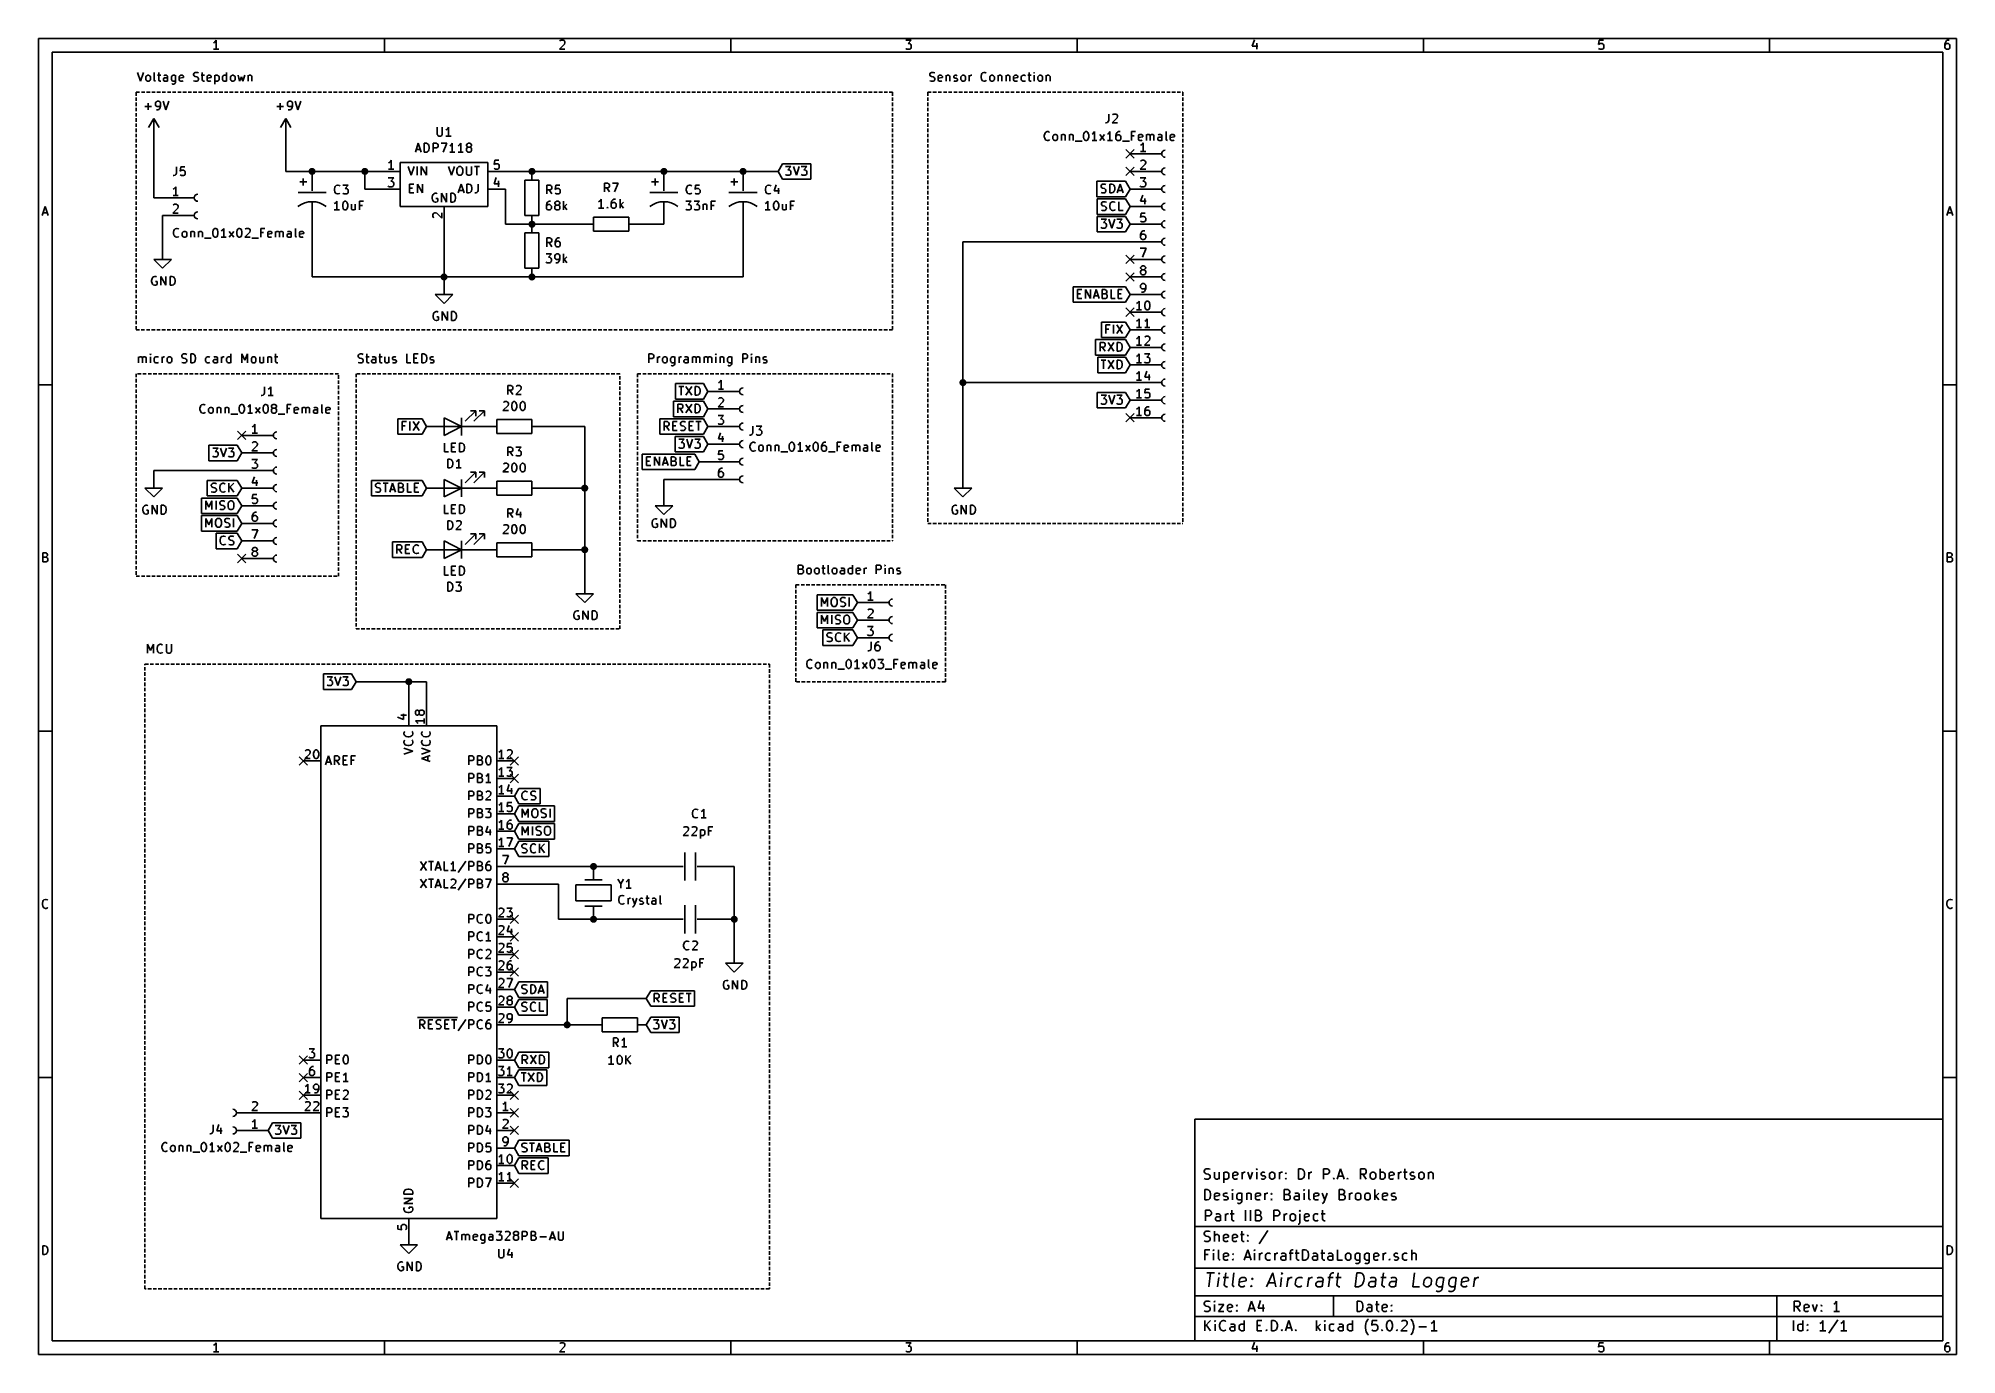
# Model space of a CAD drawing. Extents: x 10 to 287, y -200 to -10.
import ezdxf

# ---------------------------------------------------------------- set-up
doc = ezdxf.new("R2010")
doc.units = 0
doc.header["$MEASUREMENT"] = 0
doc.linetypes.add('DASHED', pattern=[0.75, 0.5, -0.25])
for name, color, linetype in [('BLUE2', 5, 'CONTINUOUS'), ('BLUE3', 171, 'CONTINUOUS'), ('CYAN2', 4, 'CONTINUOUS'), ('GREEN2', 3, 'CONTINUOUS'), ('LYELLOW', 51, 'CONTINUOUS'), ('RED2', 1, 'CONTINUOUS')]:
    doc.layers.add(name, color=color, linetype=linetype)

msp = doc.modelspace()

# ---------------------------------------------------------------- linework, layer by layer
at = {"layer": 'BLUE2', "linetype": 'CONTINUOUS'}
for p, q in [((167.03, -26.0604), (168.25, -27.2796)), ((168.25, -26.0604), (167.03, -27.2796)), ((167.03, -28.6004), (168.25, -29.8196)), ((168.25, -28.6004), (167.03, -29.8196)), ((167.03, -41.3004), (168.25, -42.5196)), ((168.25, -41.3004), (167.03, -42.5196)), ((167.03, -43.8404), (168.25, -45.0596)), ((168.25, -43.8404), (167.03, -45.0596)), ((167.03, -48.9204), (168.25, -50.1396)), ((168.25, -48.9204), (167.03, -50.1396)), ((167.03, -64.1604), (168.25, -65.3796)), ((168.25, -64.1604), (167.03, -65.3796)), ((38.7604, -66.7004), (39.9796, -67.9196)), ((39.9796, -66.7004), (38.7604, -67.9196)), ((38.7604, -84.4804), (39.9796, -85.6996)), ((39.9796, -84.4804), (38.7604, -85.6996)), ((47.6504, -113.69), (48.8696, -114.91)), ((48.8696, -113.69), (47.6504, -114.91)), ((78.1304, -113.69), (79.3496, -114.91)), ((79.3496, -113.69), (78.1304, -114.91)), ((78.1304, -116.23), (79.3496, -117.45)), ((79.3496, -116.23), (78.1304, -117.45)), ((78.1304, -136.55), (79.3496, -137.77)), ((79.3496, -136.55), (78.1304, -137.77)), ((78.1304, -139.09), (79.3496, -140.31)), ((79.3496, -139.09), (78.1304, -140.31)), ((78.1304, -141.63), (79.3496, -142.85)), ((79.3496, -141.63), (78.1304, -142.85)), ((78.1304, -144.17), (79.3496, -145.39)), ((79.3496, -144.17), (78.1304, -145.39)), ((47.6504, -156.87), (48.8696, -158.09)), ((48.8696, -156.87), (47.6504, -158.09)), ((47.6504, -159.41), (48.8696, -160.63)), ((48.8696, -159.41), (47.6504, -160.63)), ((47.6504, -161.95), (48.8696, -163.17)), ((48.8696, -161.95), (47.6504, -163.17)), ((78.1304, -161.95), (79.3496, -163.17)), ((79.3496, -161.95), (78.1304, -163.17)), ((78.1304, -164.49), (79.3496, -165.71)), ((79.3496, -164.49), (78.1304, -165.71)), ((78.1304, -167.03), (79.3496, -168.25)), ((79.3496, -167.03), (78.1304, -168.25)), ((78.1304, -174.65), (79.3496, -175.87)), ((79.3496, -174.65), (78.1304, -175.87))]:
    msp.add_line(p, q, dxfattribs=at)
at = {"layer": 'BLUE3', "linetype": 'CONTINUOUS'}
for p, q in [((24.3078, -14.9098), (24.7396, -16.1798)), ((24.7396, -16.1798), (25.1714, -14.9098)), ((25.527, -15.5702), (25.5778, -15.4686)), ((25.527, -15.9512), (25.527, -15.5702)), ((25.5778, -16.0528), (25.527, -15.9512)), ((25.5778, -15.4686), (25.654, -15.3924)), ((25.654, -16.129), (25.5778, -16.0528)), ((25.654, -15.3924), (25.7556, -15.3416)), ((25.7556, -16.1798), (25.654, -16.129)), ((25.7556, -15.3416), (25.9588, -15.3416)), ((25.9588, -16.1798), (25.7556, -16.1798)), ((25.9588, -15.3416), (26.0604, -15.3924)), ((26.0604, -16.129), (25.9588, -16.1798)), ((26.0604, -15.3924), (26.1366, -15.4686)), ((26.1366, -16.0528), (26.0604, -16.129)), ((26.1366, -15.4686), (26.1874, -15.5702)), ((26.1874, -15.9512), (26.1366, -16.0528)), ((26.1874, -15.5702), (26.1874, -15.9512)), ((26.7462, -16.002), (26.7462, -14.9098)), ((26.797, -16.129), (26.7462, -16.002)), ((26.924, -16.1798), (26.797, -16.129)), ((27.2288, -15.3416), (27.7114, -15.3416)), ((27.4066, -14.9098), (27.4066, -16.002)), ((27.4066, -16.002), (27.4574, -16.129)), ((27.4574, -16.129), (27.5844, -16.1798)), ((27.5844, -16.1798), (27.7114, -16.1798)), ((28.067, -15.875), (28.1178, -15.748)), ((28.067, -16.002), (28.067, -15.875)), ((28.1178, -16.129), (28.067, -16.002)), ((28.2448, -15.3416), (28.1178, -15.3924)), ((28.1178, -15.748), (28.2448, -15.6972)), ((28.2448, -16.1798), (28.1178, -16.129)), ((28.4988, -15.3416), (28.2448, -15.3416)), ((28.2448, -15.6972), (28.5496, -15.6972)), ((28.5496, -16.1798), (28.2448, -16.1798)), ((28.6004, -15.3924), (28.4988, -15.3416)), ((28.5496, -15.6972), (28.6766, -15.6464)), ((28.6766, -16.129), (28.5496, -16.1798)), ((28.6766, -15.5194), (28.6004, -15.3924)), ((28.6766, -16.1798), (28.6766, -15.5194)), ((29.21, -15.5702), (29.2862, -15.4686)), ((29.21, -15.9512), (29.21, -15.5702)), ((29.2862, -16.0528), (29.21, -15.9512)), ((29.2862, -15.4686), (29.337, -15.3924)), ((29.337, -16.129), (29.2862, -16.0528)), ((29.3878, -16.6116), (29.2862, -16.5354)), ((29.337, -15.3924), (29.464, -15.3416)), ((29.464, -16.1798), (29.337, -16.129)), ((29.5656, -16.6116), (29.3878, -16.6116)), ((29.464, -15.3416), (29.6926, -15.3416)), ((29.6926, -16.1798), (29.464, -16.1798)), ((29.6926, -16.5354), (29.5656, -16.6116)), ((29.6926, -15.3416), (29.8196, -15.3924)), ((29.8196, -16.129), (29.6926, -16.1798)), ((29.7688, -16.4846), (29.6926, -16.5354)), ((29.8196, -16.3576), (29.7688, -16.4846)), ((29.8196, -15.3416), (29.8196, -16.3576)), ((30.353, -15.5194), (30.4292, -15.3924)), ((30.353, -16.002), (30.353, -15.5194)), ((30.9626, -15.6464), (30.353, -15.748)), ((30.4292, -16.129), (30.353, -16.002)), ((30.4292, -15.3924), (30.5562, -15.3416)), ((30.5562, -16.1798), (30.4292, -16.129)), ((30.5562, -15.3416), (30.7848, -15.3416)), ((30.7848, -16.1798), (30.5562, -16.1798)), ((30.7848, -15.3416), (30.9118, -15.3924)), ((30.9118, -16.129), (30.7848, -16.1798)), ((30.9118, -15.3924), (30.9626, -15.5194)), ((30.9626, -15.5194), (30.9626, -15.6464)), ((32.4104, -15.1638), (32.4866, -15.0368)), ((32.4104, -15.2654), (32.4104, -15.1638)), ((32.4866, -15.3924), (32.4104, -15.2654)), ((32.4104, -16.129), (32.5882, -16.1798)), ((32.4866, -15.0368), (32.5374, -14.986)), ((32.5374, -15.4686), (32.4866, -15.3924)), ((32.5374, -14.986), (32.6644, -14.9098)), ((32.6644, -15.5194), (32.5374, -15.4686)), ((32.5882, -16.1798), (32.893, -16.1798)), ((32.6644, -14.9098), (32.9692, -14.9098)), ((32.893, -15.5702), (32.6644, -15.5194)), ((33.02, -15.6464), (32.893, -15.5702)), ((32.893, -16.1798), (33.02, -16.129)), ((32.9692, -14.9098), (33.147, -14.986)), ((33.0962, -15.6972), (33.02, -15.6464)), ((33.02, -16.129), (33.0962, -16.0528)), ((33.147, -15.8242), (33.0962, -15.6972)), ((33.0962, -16.0528), (33.147, -15.9512)), ((33.147, -15.9512), (33.147, -15.8242)), ((33.5026, -15.3416), (33.9852, -15.3416)), ((33.6804, -14.9098), (33.6804, -16.002)), ((33.6804, -16.002), (33.7566, -16.129)), ((33.7566, -16.129), (33.8582, -16.1798)), ((33.8582, -16.1798), (33.9852, -16.1798)), ((34.3662, -15.5194), (34.417, -15.3924)), ((34.3662, -16.002), (34.3662, -15.5194)), ((34.9504, -15.6464), (34.3662, -15.748)), ((34.417, -16.129), (34.3662, -16.002)), ((34.417, -15.3924), (34.544, -15.3416)), ((34.544, -16.1798), (34.417, -16.129)), ((34.544, -15.3416), (34.7726, -15.3416)), ((34.7726, -16.1798), (34.544, -16.1798)), ((34.7726, -15.3416), (34.8996, -15.3924)), ((34.8996, -16.129), (34.7726, -16.1798)), ((34.8996, -15.3924), (34.9504, -15.5194)), ((34.9504, -15.5194), (34.9504, -15.6464)), ((35.5092, -15.3416), (35.5092, -16.6116)), ((35.5092, -15.3924), (35.6362, -15.3416)), ((35.6362, -16.1798), (35.5092, -16.129)), ((35.6362, -15.3416), (35.8648, -15.3416)), ((35.8648, -16.1798), (35.6362, -16.1798)), ((35.8648, -15.3416), (35.9918, -15.3924)), ((35.9918, -16.129), (35.8648, -16.1798)), ((35.9918, -15.3924), (36.0426, -15.4686)), ((36.0426, -16.0528), (35.9918, -16.129)), ((36.0426, -15.4686), (36.1188, -15.5702)), ((36.1188, -15.9512), (36.0426, -16.0528)), ((36.1188, -15.5702), (36.1188, -15.9512)), ((36.6014, -15.5702), (36.6522, -15.4686)), ((36.6014, -15.9512), (36.6014, -15.5702)), ((36.6522, -16.0528), (36.6014, -15.9512)), ((36.6522, -15.4686), (36.703, -15.3924)), ((36.703, -16.129), (36.6522, -16.0528)), ((36.703, -15.3924), (36.83, -15.3416)), ((36.83, -16.1798), (36.703, -16.129)), ((36.83, -15.3416), (37.084, -15.3416)), ((37.084, -16.1798), (36.83, -16.1798)), ((37.084, -15.3416), (37.1856, -15.3924)), ((37.1856, -16.129), (37.084, -16.1798)), ((37.1856, -16.1798), (37.1856, -14.9098)), ((37.7444, -15.5702), (37.7952, -15.4686)), ((37.7444, -15.9512), (37.7444, -15.5702)), ((37.7952, -16.0528), (37.7444, -15.9512)), ((37.7952, -15.4686), (37.8714, -15.3924)), ((37.8714, -16.129), (37.7952, -16.0528)), ((37.8714, -15.3924), (37.973, -15.3416)), ((37.973, -16.1798), (37.8714, -16.129)), ((37.973, -15.3416), (38.1508, -15.3416)), ((38.1508, -16.1798), (37.973, -16.1798)), ((38.1508, -15.3416), (38.2778, -15.3924)), ((38.2778, -16.129), (38.1508, -16.1798)), ((38.2778, -15.3924), (38.354, -15.4686)), ((38.354, -16.0528), (38.2778, -16.129)), ((38.354, -15.4686), (38.4048, -15.5702)), ((38.4048, -15.9512), (38.354, -16.0528)), ((38.4048, -15.5702), (38.4048, -15.9512)), ((38.8366, -15.3416), (39.0652, -16.1798)), ((39.0652, -16.1798), (39.3192, -15.5702)), ((39.3192, -15.5702), (39.5478, -16.1798)), ((39.5478, -16.1798), (39.8018, -15.3416)), ((40.2844, -15.3416), (40.2844, -16.1798)), ((40.2844, -15.4686), (40.3352, -15.3924)), ((40.3352, -15.3924), (40.4622, -15.3416)), ((40.4622, -15.3416), (40.64, -15.3416)), ((40.64, -15.3416), (40.767, -15.3924)), ((40.767, -15.3924), (40.8178, -15.5194)), ((40.8178, -15.5194), (40.8178, -16.1798)), ((138.735, -15.1638), (138.786, -15.0368)), ((138.735, -15.2654), (138.735, -15.1638)), ((138.786, -15.3924), (138.735, -15.2654)), ((138.735, -16.129), (138.913, -16.1798)), ((138.786, -15.0368), (138.862, -14.986)), ((138.862, -15.4686), (138.786, -15.3924)), ((138.862, -14.986), (138.989, -14.9098)), ((138.989, -15.5194), (138.862, -15.4686)), ((138.913, -16.1798), (139.217, -16.1798)), ((138.989, -14.9098), (139.268, -14.9098)), ((139.217, -15.5702), (138.989, -15.5194)), ((139.344, -15.6464), (139.217, -15.5702)), ((139.217, -16.1798), (139.344, -16.129)), ((139.268, -14.9098), (139.471, -14.986)), ((139.395, -15.6972), (139.344, -15.6464)), ((139.344, -16.129), (139.395, -16.0528)), ((139.471, -15.8242), (139.395, -15.6972)), ((139.395, -16.0528), (139.471, -15.9512)), ((139.471, -15.9512), (139.471, -15.8242)), ((139.954, -15.5194), (140.005, -15.3924)), ((139.954, -16.002), (139.954, -15.5194)), ((140.538, -15.6464), (139.954, -15.748)), ((140.005, -16.129), (139.954, -16.002)), ((140.005, -15.3924), (140.132, -15.3416)), ((140.132, -16.1798), (140.005, -16.129)), ((140.132, -15.3416), (140.36, -15.3416)), ((140.36, -16.1798), (140.132, -16.1798)), ((140.36, -15.3416), (140.487, -15.3924)), ((140.487, -16.129), (140.36, -16.1798)), ((140.487, -15.3924), (140.538, -15.5194)), ((140.538, -15.5194), (140.538, -15.6464)), ((141.097, -15.3416), (141.097, -16.1798)), ((141.097, -15.4686), (141.148, -15.3924)), ((141.148, -15.3924), (141.275, -15.3416)), ((141.275, -15.3416), (141.453, -15.3416)), ((141.453, -15.3416), (141.58, -15.3924)), ((141.58, -15.3924), (141.63, -15.5194)), ((141.63, -15.5194), (141.63, -16.1798)), ((142.189, -15.5194), (142.24, -15.3924)), ((142.189, -15.5702), (142.189, -15.5194)), ((142.24, -15.6972), (142.189, -15.5702)), ((142.189, -16.129), (142.316, -16.1798)), ((142.24, -15.3924), (142.367, -15.3416)), ((142.367, -15.748), (142.24, -15.6972)), ((142.316, -16.1798), (142.545, -16.1798)), ((142.367, -15.3416), (142.545, -15.3416)), ((142.545, -15.748), (142.367, -15.748)), ((142.545, -15.3416), (142.672, -15.3924)), ((142.672, -15.8242), (142.545, -15.748)), ((142.545, -16.1798), (142.672, -16.129)), ((142.723, -15.9512), (142.672, -15.8242)), ((142.672, -16.129), (142.723, -16.002)), ((142.723, -16.002), (142.723, -15.9512)), ((143.205, -15.5702), (143.281, -15.4686)), ((143.205, -15.9512), (143.205, -15.5702)), ((143.281, -16.0528), (143.205, -15.9512)), ((143.281, -15.4686), (143.332, -15.3924)), ((143.332, -16.129), (143.281, -16.0528)), ((143.332, -15.3924), (143.459, -15.3416)), ((143.459, -16.1798), (143.332, -16.129)), ((143.459, -15.3416), (143.637, -15.3416)), ((143.637, -16.1798), (143.459, -16.1798)), ((143.637, -15.3416), (143.764, -15.3924)), ((143.764, -16.129), (143.637, -16.1798)), ((143.764, -15.3924), (143.815, -15.4686)), ((143.815, -16.0528), (143.764, -16.129)), ((143.815, -15.4686), (143.866, -15.5702)), ((143.866, -15.9512), (143.815, -16.0528)), ((143.866, -15.5702), (143.866, -15.9512)), ((144.424, -16.1798), (144.424, -15.3416)), ((144.424, -15.5702), (144.475, -15.4686)), ((144.475, -15.4686), (144.551, -15.3924)), ((144.551, -15.3924), (144.653, -15.3416)), ((144.653, -15.3416), (144.78, -15.3416)), ((146.126, -15.4686), (146.177, -15.2146)), ((146.126, -15.6464), (146.126, -15.4686)), ((146.177, -15.875), (146.126, -15.6464)), ((146.177, -15.2146), (146.228, -15.0876)), ((146.228, -16.002), (146.177, -15.875)), ((146.228, -15.0876), (146.355, -14.986)), ((146.355, -16.129), (146.228, -16.002)), ((146.355, -14.986), (146.533, -14.9098)), ((146.533, -16.1798), (146.355, -16.129)), ((146.533, -14.9098), (146.66, -14.9098)), ((146.66, -16.1798), (146.533, -16.1798)), ((146.66, -14.9098), (146.837, -14.986)), ((146.837, -16.129), (146.66, -16.1798)), ((146.837, -14.986), (146.888, -15.0368)), ((146.888, -16.0528), (146.837, -16.129)), ((147.396, -15.5702), (147.447, -15.4686)), ((147.396, -15.9512), (147.396, -15.5702)), ((147.447, -16.0528), (147.396, -15.9512)), ((147.447, -15.4686), (147.498, -15.3924)), ((147.498, -16.129), (147.447, -16.0528)), ((147.498, -15.3924), (147.625, -15.3416)), ((147.625, -16.1798), (147.498, -16.129)), ((147.625, -15.3416), (147.803, -15.3416)), ((147.803, -16.1798), (147.625, -16.1798)), ((147.803, -15.3416), (147.93, -15.3924)), ((147.93, -16.129), (147.803, -16.1798)), ((147.93, -15.3924), (147.98, -15.4686)), ((147.98, -16.0528), (147.93, -16.129)), ((147.98, -15.4686), (148.057, -15.5702)), ((148.057, -15.9512), (147.98, -16.0528)), ((148.057, -15.5702), (148.057, -15.9512)), ((148.59, -15.3416), (148.59, -16.1798)), ((148.59, -15.4686), (148.666, -15.3924)), ((148.666, -15.3924), (148.768, -15.3416)), ((148.768, -15.3416), (148.946, -15.3416)), ((148.946, -15.3416), (149.073, -15.3924)), ((149.073, -15.3924), (149.149, -15.5194)), ((149.149, -15.5194), (149.149, -16.1798)), ((149.733, -15.3416), (149.733, -16.1798)), ((149.733, -15.4686), (149.809, -15.3924)), ((149.809, -15.3924), (149.936, -15.3416)), ((149.936, -15.3416), (150.114, -15.3416)), ((150.114, -15.3416), (150.216, -15.3924)), ((150.216, -15.3924), (150.292, -15.5194)), ((150.292, -15.5194), (150.292, -16.1798)), ((150.825, -15.5194), (150.901, -15.3924)), ((150.825, -16.002), (150.825, -15.5194)), ((151.435, -15.6464), (150.825, -15.748)), ((150.901, -16.129), (150.825, -16.002)), ((150.901, -15.3924), (151.003, -15.3416)), ((151.003, -16.1798), (150.901, -16.129)), ((151.003, -15.3416), (151.257, -15.3416)), ((151.257, -16.1798), (151.003, -16.1798)), ((151.257, -15.3416), (151.384, -15.3924)), ((151.384, -16.129), (151.257, -16.1798)), ((151.384, -15.3924), (151.435, -15.5194)), ((151.435, -15.5194), (151.435, -15.6464)), ((151.917, -15.5702), (151.968, -15.4686)), ((151.917, -15.9512), (151.917, -15.5702)), ((151.968, -16.0528), (151.917, -15.9512)), ((151.968, -15.4686), (152.044, -15.3924)), ((152.044, -16.129), (151.968, -16.0528)), ((152.044, -15.3924), (152.171, -15.3416)), ((152.171, -16.1798), (152.044, -16.129)), ((152.171, -15.3416), (152.4, -15.3416)), ((152.4, -16.1798), (152.171, -16.1798)), ((152.4, -15.3416), (152.527, -15.3924)), ((152.527, -16.129), (152.4, -16.1798)), ((152.883, -15.3416), (153.365, -15.3416)), ((153.06, -14.9098), (153.06, -16.002)), ((153.06, -16.002), (153.137, -16.129)), ((153.137, -16.129), (153.238, -16.1798)), ((153.238, -16.1798), (153.365, -16.1798)), ((153.797, -14.9098), (153.746, -14.986)), ((153.746, -14.986), (153.797, -15.0368)), ((153.848, -14.986), (153.797, -14.9098)), ((153.797, -14.9098), (153.797, -15.0368)), ((153.797, -15.0368), (153.848, -14.986)), ((153.797, -16.1798), (153.797, -15.3416)), ((154.33, -15.5702), (154.407, -15.4686)), ((154.33, -15.9512), (154.33, -15.5702)), ((154.407, -16.0528), (154.33, -15.9512)), ((154.407, -15.4686), (154.457, -15.3924)), ((154.457, -16.129), (154.407, -16.0528)), ((154.457, -15.3924), (154.584, -15.3416)), ((154.584, -16.1798), (154.457, -16.129)), ((154.584, -15.3416), (154.762, -15.3416)), ((154.762, -16.1798), (154.584, -16.1798)), ((154.762, -15.3416), (154.889, -15.3924)), ((154.889, -16.129), (154.762, -16.1798)), ((154.889, -15.3924), (154.94, -15.4686)), ((154.94, -16.0528), (154.889, -16.129)), ((154.94, -15.4686), (155.016, -15.5702)), ((155.016, -15.9512), (154.94, -16.0528)), ((155.016, -15.5702), (155.016, -15.9512)), ((155.55, -15.3416), (155.55, -16.1798)), ((155.55, -15.4686), (155.6, -15.3924)), ((155.6, -15.3924), (155.727, -15.3416)), ((155.727, -15.3416), (155.905, -15.3416)), ((155.905, -15.3416), (156.032, -15.3924)), ((156.032, -15.3924), (156.083, -15.5194)), ((156.083, -15.5194), (156.083, -16.1798)), ((24.4856, -56.8198), (24.4856, -55.9816)), ((24.4856, -56.1086), (24.5618, -56.0324)), ((24.5618, -56.0324), (24.6888, -55.9816)), ((24.6888, -55.9816), (24.8666, -55.9816)), ((24.8666, -55.9816), (24.9682, -56.0324)), ((24.9682, -56.0324), (25.0444, -56.1594)), ((25.0444, -56.1594), (25.0952, -56.0324)), ((25.0444, -56.1594), (25.0444, -56.8198)), ((25.0952, -56.0324), (25.2222, -55.9816)), ((25.2222, -55.9816), (25.4, -55.9816)), ((25.4, -55.9816), (25.527, -56.0324)), ((25.527, -56.0324), (25.5778, -56.1594)), ((25.5778, -56.1594), (25.5778, -56.8198)), ((26.1874, -55.5498), (26.1366, -55.626)), ((26.1366, -55.626), (26.1874, -55.6768)), ((26.2382, -55.626), (26.1874, -55.5498)), ((26.1874, -55.5498), (26.1874, -55.6768)), ((26.1874, -55.6768), (26.2382, -55.626)), ((26.1874, -56.8198), (26.1874, -55.9816)), ((26.7462, -56.2102), (26.797, -56.1086)), ((26.7462, -56.5912), (26.7462, -56.2102)), ((26.797, -56.6928), (26.7462, -56.5912)), ((26.797, -56.1086), (26.8478, -56.0324)), ((26.8478, -56.769), (26.797, -56.6928)), ((26.8478, -56.0324), (26.9748, -55.9816)), ((26.9748, -56.8198), (26.8478, -56.769)), ((26.9748, -55.9816), (27.2288, -55.9816)), ((27.2288, -56.8198), (26.9748, -56.8198)), ((27.2288, -55.9816), (27.3304, -56.0324)), ((27.3304, -56.769), (27.2288, -56.8198)), ((27.8892, -56.8198), (27.8892, -55.9816)), ((27.8892, -56.2102), (27.94, -56.1086)), ((27.94, -56.1086), (28.0162, -56.0324)), ((28.0162, -56.0324), (28.1178, -55.9816)), ((28.1178, -55.9816), (28.2448, -55.9816)), ((28.6004, -56.2102), (28.6766, -56.1086)), ((28.6004, -56.5912), (28.6004, -56.2102)), ((28.6766, -56.6928), (28.6004, -56.5912)), ((28.6766, -56.1086), (28.7274, -56.0324)), ((28.7274, -56.769), (28.6766, -56.6928)), ((28.7274, -56.0324), (28.8544, -55.9816)), ((28.8544, -56.8198), (28.7274, -56.769)), ((28.8544, -55.9816), (29.0322, -55.9816)), ((29.0322, -56.8198), (28.8544, -56.8198)), ((29.0322, -55.9816), (29.1592, -56.0324)), ((29.1592, -56.769), (29.0322, -56.8198)), ((29.1592, -56.0324), (29.21, -56.1086)), ((29.21, -56.6928), (29.1592, -56.769)), ((29.21, -56.1086), (29.2862, -56.2102)), ((29.2862, -56.5912), (29.21, -56.6928)), ((29.2862, -56.2102), (29.2862, -56.5912)), ((30.734, -55.8038), (30.7848, -55.6768)), ((30.734, -55.9054), (30.734, -55.8038)), ((30.7848, -56.0324), (30.734, -55.9054)), ((30.734, -56.769), (30.9118, -56.8198)), ((30.7848, -55.6768), (30.8356, -55.626)), ((30.8356, -56.1086), (30.7848, -56.0324)), ((30.8356, -55.626), (30.9626, -55.5498)), ((30.9626, -56.1594), (30.8356, -56.1086)), ((30.9118, -56.8198), (31.2166, -56.8198)), ((30.9626, -55.5498), (31.2674, -55.5498)), ((31.2166, -56.2102), (30.9626, -56.1594)), ((31.3182, -56.2864), (31.2166, -56.2102)), ((31.2166, -56.8198), (31.3182, -56.769)), ((31.2674, -55.5498), (31.4452, -55.626)), ((31.3944, -56.3372), (31.3182, -56.2864)), ((31.3182, -56.769), (31.3944, -56.6928)), ((31.4452, -56.4642), (31.3944, -56.3372)), ((31.3944, -56.6928), (31.4452, -56.5912)), ((31.4452, -56.5912), (31.4452, -56.4642)), ((32.004, -56.8198), (32.004, -55.5498)), ((32.004, -55.5498), (32.3088, -55.5498)), ((32.3088, -56.8198), (32.004, -56.8198)), ((32.3088, -55.5498), (32.4866, -55.626)), ((32.4866, -56.769), (32.3088, -56.8198)), ((32.4866, -55.626), (32.5882, -55.7276)), ((32.5882, -56.642), (32.4866, -56.769)), ((32.5882, -55.7276), (32.6644, -55.8546)), ((32.6644, -56.515), (32.5882, -56.642)), ((32.6644, -55.8546), (32.7152, -56.1086)), ((32.7152, -56.2864), (32.6644, -56.515)), ((32.7152, -56.1086), (32.7152, -56.2864)), ((34.163, -56.2102), (34.2392, -56.1086)), ((34.163, -56.5912), (34.163, -56.2102)), ((34.2392, -56.6928), (34.163, -56.5912)), ((34.2392, -56.1086), (34.29, -56.0324)), ((34.29, -56.769), (34.2392, -56.6928)), ((34.29, -56.0324), (34.417, -55.9816)), ((34.417, -56.8198), (34.29, -56.769)), ((34.417, -55.9816), (34.6456, -55.9816)), ((34.6456, -56.8198), (34.417, -56.8198)), ((34.6456, -55.9816), (34.7726, -56.0324)), ((34.7726, -56.769), (34.6456, -56.8198)), ((35.2552, -56.515), (35.3314, -56.388)), ((35.2552, -56.642), (35.2552, -56.515)), ((35.3314, -56.769), (35.2552, -56.642)), ((35.433, -55.9816), (35.3314, -56.0324)), ((35.3314, -56.388), (35.433, -56.3372)), ((35.433, -56.8198), (35.3314, -56.769)), ((35.687, -55.9816), (35.433, -55.9816)), ((35.433, -56.3372), (35.7378, -56.3372)), ((35.7378, -56.8198), (35.433, -56.8198)), ((35.814, -56.0324), (35.687, -55.9816)), ((35.7378, -56.3372), (35.8648, -56.2864)), ((35.8648, -56.769), (35.7378, -56.8198)), ((35.8648, -56.1594), (35.814, -56.0324)), ((35.8648, -56.8198), (35.8648, -56.1594)), ((36.4744, -56.8198), (36.4744, -55.9816)), ((36.4744, -56.2102), (36.5252, -56.1086)), ((36.5252, -56.1086), (36.6014, -56.0324)), ((36.6014, -56.0324), (36.703, -55.9816)), ((36.703, -55.9816), (36.83, -55.9816)), ((37.1856, -56.2102), (37.2618, -56.1086)), ((37.1856, -56.5912), (37.1856, -56.2102)), ((37.2618, -56.6928), (37.1856, -56.5912)), ((37.2618, -56.1086), (37.3126, -56.0324)), ((37.3126, -56.769), (37.2618, -56.6928)), ((37.3126, -56.0324), (37.4396, -55.9816)), ((37.4396, -56.8198), (37.3126, -56.769)), ((37.4396, -55.9816), (37.6682, -55.9816)), ((37.6682, -56.8198), (37.4396, -56.8198)), ((37.6682, -55.9816), (37.7952, -56.0324)), ((37.7952, -56.769), (37.6682, -56.8198)), ((37.7952, -56.8198), (37.7952, -55.5498)), ((39.37, -56.8198), (39.37, -55.5498)), ((39.37, -55.5498), (39.8018, -56.4642)), ((39.8018, -56.4642), (40.2082, -55.5498)), ((40.2082, -55.5498), (40.2082, -56.8198)), ((40.767, -56.2102), (40.8178, -56.1086)), ((40.767, -56.5912), (40.767, -56.2102)), ((40.8178, -56.6928), (40.767, -56.5912)), ((40.8178, -56.1086), (40.894, -56.0324)), ((40.894, -56.769), (40.8178, -56.6928)), ((40.894, -56.0324), (40.9956, -55.9816)), ((40.9956, -56.8198), (40.894, -56.769)), ((40.9956, -55.9816), (41.1988, -55.9816)), ((41.1988, -56.8198), (40.9956, -56.8198)), ((41.1988, -55.9816), (41.3004, -56.0324)), ((41.3004, -56.769), (41.1988, -56.8198)), ((41.3004, -56.0324), (41.3766, -56.1086)), ((41.3766, -56.6928), (41.3004, -56.769)), ((41.3766, -56.1086), (41.4274, -56.2102)), ((41.4274, -56.5912), (41.3766, -56.6928)), ((41.4274, -56.2102), (41.4274, -56.5912)), ((41.9862, -55.9816), (41.9862, -56.642)), ((41.9862, -56.642), (42.037, -56.769)), ((42.037, -56.769), (42.164, -56.8198)), ((42.164, -56.8198), (42.3418, -56.8198)), ((42.3418, -56.8198), (42.4688, -56.769)), ((42.4688, -56.769), (42.5196, -56.6928)), ((42.5196, -55.9816), (42.5196, -56.8198)), ((43.1292, -55.9816), (43.1292, -56.8198)), ((43.1292, -56.1086), (43.18, -56.0324)), ((43.18, -56.0324), (43.307, -55.9816)), ((43.307, -55.9816), (43.4848, -55.9816)), ((43.4848, -55.9816), (43.6118, -56.0324)), ((43.6118, -56.0324), (43.6626, -56.1594)), ((43.6626, -56.1594), (43.6626, -56.8198)), ((44.0944, -55.9816), (44.577, -55.9816)), ((44.2722, -55.5498), (44.2722, -56.642)), ((44.2722, -56.642), (44.323, -56.769)), ((44.323, -56.769), (44.45, -56.8198)), ((44.45, -56.8198), (44.577, -56.8198)), ((56.1848, -55.8038), (56.2356, -55.6768)), ((56.1848, -55.9054), (56.1848, -55.8038)), ((56.2356, -56.0324), (56.1848, -55.9054)), ((56.1848, -56.769), (56.3626, -56.8198)), ((56.2356, -55.6768), (56.3118, -55.626)), ((56.3118, -56.1086), (56.2356, -56.0324)), ((56.3118, -55.626), (56.4388, -55.5498)), ((56.4388, -56.1594), (56.3118, -56.1086)), ((56.3626, -56.8198), (56.6674, -56.8198)), ((56.4388, -55.5498), (56.7182, -55.5498)), ((56.6674, -56.2102), (56.4388, -56.1594)), ((56.7944, -56.2864), (56.6674, -56.2102)), ((56.6674, -56.8198), (56.7944, -56.769)), ((56.7182, -55.5498), (56.9214, -55.626)), ((56.8452, -56.3372), (56.7944, -56.2864)), ((56.7944, -56.769), (56.8452, -56.6928)), ((56.9214, -56.4642), (56.8452, -56.3372)), ((56.8452, -56.6928), (56.9214, -56.5912)), ((56.9214, -56.5912), (56.9214, -56.4642)), ((57.277, -55.9816), (57.7596, -55.9816)), ((57.4548, -55.5498), (57.4548, -56.642)), ((57.4548, -56.642), (57.5056, -56.769)), ((57.5056, -56.769), (57.6326, -56.8198)), ((57.6326, -56.8198), (57.7596, -56.8198)), ((58.1152, -56.515), (58.1914, -56.388)), ((58.1152, -56.642), (58.1152, -56.515)), ((58.1914, -56.769), (58.1152, -56.642)), ((58.293, -55.9816), (58.1914, -56.0324)), ((58.1914, -56.388), (58.293, -56.3372)), ((58.293, -56.8198), (58.1914, -56.769)), ((58.547, -55.9816), (58.293, -55.9816)), ((58.293, -56.3372), (58.5978, -56.3372)), ((58.5978, -56.8198), (58.293, -56.8198)), ((58.674, -56.0324), (58.547, -55.9816)), ((58.5978, -56.3372), (58.7248, -56.2864)), ((58.7248, -56.769), (58.5978, -56.8198)), ((58.7248, -56.1594), (58.674, -56.0324)), ((58.7248, -56.8198), (58.7248, -56.1594)), ((59.1566, -55.9816), (59.6392, -55.9816)), ((59.3344, -55.5498), (59.3344, -56.642)), ((59.3344, -56.642), (59.3852, -56.769)), ((59.3852, -56.769), (59.5122, -56.8198)), ((59.5122, -56.8198), (59.6392, -56.8198)), ((60.0456, -55.9816), (60.0456, -56.642)), ((60.0456, -56.642), (60.1218, -56.769)), ((60.1218, -56.769), (60.2488, -56.8198)), ((60.2488, -56.8198), (60.4266, -56.8198)), ((60.4266, -56.8198), (60.5282, -56.769)), ((60.5282, -56.769), (60.6044, -56.6928)), ((60.6044, -55.9816), (60.6044, -56.8198)), ((61.1378, -56.1594), (61.214, -56.0324)), ((61.1378, -56.2102), (61.1378, -56.1594)), ((61.214, -56.3372), (61.1378, -56.2102)), ((61.1378, -56.769), (61.2648, -56.8198)), ((61.214, -56.0324), (61.3156, -55.9816)), ((61.3156, -56.388), (61.214, -56.3372)), ((61.2648, -56.8198), (61.5188, -56.8198)), ((61.3156, -55.9816), (61.5188, -55.9816)), ((61.5188, -56.388), (61.3156, -56.388)), ((61.5188, -55.9816), (61.6204, -56.0324)), ((61.6204, -56.4642), (61.5188, -56.388)), ((61.5188, -56.8198), (61.6204, -56.769)), ((61.6966, -56.5912), (61.6204, -56.4642)), ((61.6204, -56.769), (61.6966, -56.642)), ((61.6966, -56.642), (61.6966, -56.5912)), ((63.1952, -56.8198), (63.1952, -55.5498)), ((63.8048, -56.8198), (63.1952, -56.8198)), ((64.2366, -56.8198), (64.2366, -55.5498)), ((64.2366, -55.5498), (64.8462, -55.5498)), ((64.2366, -56.1594), (64.643, -56.1594)), ((64.8462, -56.8198), (64.2366, -56.8198)), ((65.3796, -56.8198), (65.3796, -55.5498)), ((65.3796, -55.5498), (65.6844, -55.5498)), ((65.6844, -56.8198), (65.3796, -56.8198)), ((65.6844, -55.5498), (65.8622, -55.626)), ((65.8622, -56.769), (65.6844, -56.8198)), ((65.8622, -55.626), (65.9892, -55.7276)), ((65.9892, -56.642), (65.8622, -56.769)), ((65.9892, -55.7276), (66.04, -55.8546)), ((66.04, -56.515), (65.9892, -56.642)), ((66.04, -55.8546), (66.1162, -56.1086)), ((66.1162, -56.2864), (66.04, -56.515)), ((66.1162, -56.1086), (66.1162, -56.2864)), ((66.5988, -56.1594), (66.6496, -56.0324)), ((66.5988, -56.2102), (66.5988, -56.1594)), ((66.6496, -56.3372), (66.5988, -56.2102)), ((66.5988, -56.769), (66.7004, -56.8198)), ((66.6496, -56.0324), (66.7766, -55.9816)), ((66.7766, -56.388), (66.6496, -56.3372)), ((66.7004, -56.8198), (66.9544, -56.8198)), ((66.7766, -55.9816), (66.9544, -55.9816)), ((66.9544, -56.388), (66.7766, -56.388)), ((66.9544, -55.9816), (67.0814, -56.0324)), ((67.0814, -56.4642), (66.9544, -56.388)), ((66.9544, -56.8198), (67.0814, -56.769)), ((67.1322, -56.5912), (67.0814, -56.4642)), ((67.0814, -56.769), (67.1322, -56.642)), ((67.1322, -56.642), (67.1322, -56.5912)), ((98.1456, -56.8198), (98.1456, -55.5498)), ((98.1456, -55.5498), (98.6282, -55.5498)), ((98.6282, -56.2102), (98.1456, -56.2102)), ((98.6282, -55.5498), (98.7552, -55.626)), ((98.7552, -56.1594), (98.6282, -56.2102)), ((98.7552, -55.626), (98.8314, -55.6768)), ((98.8314, -56.1086), (98.7552, -56.1594)), ((98.8314, -55.6768), (98.8822, -55.8038)), ((98.8822, -55.9816), (98.8314, -56.1086)), ((98.8822, -55.8038), (98.8822, -55.9816)), ((99.4156, -56.8198), (99.4156, -55.9816)), ((99.4156, -56.2102), (99.4918, -56.1086)), ((99.4918, -56.1086), (99.5426, -56.0324)), ((99.5426, -56.0324), (99.6696, -55.9816)), ((99.6696, -55.9816), (99.7966, -55.9816)), ((100.152, -56.2102), (100.203, -56.1086)), ((100.152, -56.5912), (100.152, -56.2102)), ((100.203, -56.6928), (100.152, -56.5912)), ((100.203, -56.1086), (100.279, -56.0324)), ((100.279, -56.769), (100.203, -56.6928)), ((100.279, -56.0324), (100.406, -55.9816)), ((100.406, -56.8198), (100.279, -56.769)), ((100.406, -55.9816), (100.584, -55.9816)), ((100.584, -56.8198), (100.406, -56.8198)), ((100.584, -55.9816), (100.686, -56.0324)), ((100.686, -56.769), (100.584, -56.8198)), ((100.686, -56.0324), (100.762, -56.1086)), ((100.762, -56.6928), (100.686, -56.769)), ((100.762, -56.1086), (100.813, -56.2102)), ((100.813, -56.5912), (100.762, -56.6928)), ((100.813, -56.2102), (100.813, -56.5912)), ((101.295, -56.2102), (101.371, -56.1086)), ((101.295, -56.5912), (101.295, -56.2102)), ((101.371, -56.6928), (101.295, -56.5912)), ((101.371, -56.1086), (101.422, -56.0324)), ((101.422, -56.769), (101.371, -56.6928)), ((101.473, -57.2516), (101.371, -57.1754)), ((101.422, -56.0324), (101.549, -55.9816)), ((101.549, -56.8198), (101.422, -56.769)), ((101.676, -57.2516), (101.473, -57.2516)), ((101.549, -55.9816), (101.778, -55.9816)), ((101.778, -56.8198), (101.549, -56.8198)), ((101.778, -57.1754), (101.676, -57.2516)), ((101.778, -55.9816), (101.905, -56.0324)), ((101.905, -56.769), (101.778, -56.8198)), ((101.854, -57.1246), (101.778, -57.1754)), ((101.905, -56.9976), (101.854, -57.1246)), ((101.905, -55.9816), (101.905, -56.9976)), ((102.514, -56.8198), (102.514, -55.9816)), ((102.514, -56.2102), (102.565, -56.1086)), ((102.565, -56.1086), (102.641, -56.0324)), ((102.641, -56.0324), (102.743, -55.9816)), ((102.743, -55.9816), (102.87, -55.9816)), ((103.226, -56.515), (103.302, -56.388)), ((103.226, -56.642), (103.226, -56.515)), ((103.302, -56.769), (103.226, -56.642)), ((103.429, -55.9816), (103.302, -56.0324)), ((103.302, -56.388), (103.429, -56.3372)), ((103.429, -56.8198), (103.302, -56.769)), ((103.657, -55.9816), (103.429, -55.9816)), ((103.429, -56.3372), (103.708, -56.3372)), ((103.708, -56.8198), (103.429, -56.8198)), ((103.784, -56.0324), (103.657, -55.9816)), ((103.708, -56.3372), (103.835, -56.2864)), ((103.835, -56.769), (103.708, -56.8198)), ((103.835, -56.1594), (103.784, -56.0324)), ((103.835, -56.8198), (103.835, -56.1594)), ((104.445, -56.8198), (104.445, -55.9816)), ((104.445, -56.1086), (104.496, -56.0324)), ((104.496, -56.0324), (104.623, -55.9816)), ((104.623, -55.9816), (104.8, -55.9816)), ((104.8, -55.9816), (104.927, -56.0324)), ((104.927, -56.0324), (104.978, -56.1594)), ((104.978, -56.1594), (105.054, -56.0324)), ((104.978, -56.1594), (104.978, -56.8198)), ((105.054, -56.0324), (105.181, -55.9816)), ((105.181, -55.9816), (105.359, -55.9816)), ((105.359, -55.9816), (105.486, -56.0324)), ((105.486, -56.0324), (105.537, -56.1594)), ((105.537, -56.1594), (105.537, -56.8198)), ((106.147, -56.8198), (106.147, -55.9816)), ((106.147, -56.1086), (106.197, -56.0324)), ((106.197, -56.0324), (106.324, -55.9816)), ((106.324, -55.9816), (106.502, -55.9816)), ((106.502, -55.9816), (106.629, -56.0324)), ((106.629, -56.0324), (106.68, -56.1594)), ((106.68, -56.1594), (106.756, -56.0324)), ((106.68, -56.1594), (106.68, -56.8198)), ((106.756, -56.0324), (106.858, -55.9816)), ((106.858, -55.9816), (107.036, -55.9816)), ((107.036, -55.9816), (107.163, -56.0324)), ((107.163, -56.0324), (107.239, -56.1594)), ((107.239, -56.1594), (107.239, -56.8198)), ((107.823, -55.5498), (107.772, -55.626)), ((107.772, -55.626), (107.823, -55.6768)), ((107.899, -55.626), (107.823, -55.5498)), ((107.823, -55.5498), (107.823, -55.6768)), ((107.823, -55.6768), (107.899, -55.626)), ((107.823, -56.8198), (107.823, -55.9816)), ((108.433, -55.9816), (108.433, -56.8198)), ((108.433, -56.1086), (108.509, -56.0324)), ((108.509, -56.0324), (108.61, -55.9816)), ((108.61, -55.9816), (108.788, -55.9816)), ((108.788, -55.9816), (108.915, -56.0324)), ((108.915, -56.0324), (108.991, -56.1594)), ((108.991, -56.1594), (108.991, -56.8198)), ((109.525, -56.2102), (109.576, -56.1086)), ((109.525, -56.5912), (109.525, -56.2102)), ((109.576, -56.6928), (109.525, -56.5912)), ((109.576, -56.1086), (109.652, -56.0324)), ((109.652, -56.769), (109.576, -56.6928)), ((109.703, -57.2516), (109.576, -57.1754)), ((109.652, -56.0324), (109.779, -55.9816)), ((109.779, -56.8198), (109.652, -56.769)), ((109.88, -57.2516), (109.703, -57.2516)), ((109.779, -55.9816), (110.007, -55.9816)), ((110.007, -56.8198), (109.779, -56.8198)), ((110.007, -57.1754), (109.88, -57.2516)), ((110.007, -55.9816), (110.134, -56.0324)), ((110.134, -56.769), (110.007, -56.8198)), ((110.058, -57.1246), (110.007, -57.1754)), ((110.134, -56.9976), (110.058, -57.1246)), ((110.134, -55.9816), (110.134, -56.9976)), ((111.709, -56.8198), (111.709, -55.5498)), ((111.709, -55.5498), (112.192, -55.5498)), ((112.192, -56.2102), (111.709, -56.2102)), ((112.192, -55.5498), (112.319, -55.626)), ((112.319, -56.1594), (112.192, -56.2102)), ((112.319, -55.626), (112.37, -55.6768)), ((112.37, -56.1086), (112.319, -56.1594)), ((112.37, -55.6768), (112.42, -55.8038)), ((112.42, -55.9816), (112.37, -56.1086)), ((112.42, -55.8038), (112.42, -55.9816)), ((112.979, -55.5498), (112.903, -55.626)), ((112.903, -55.626), (112.979, -55.6768)), ((113.03, -55.626), (112.979, -55.5498)), ((112.979, -55.5498), (112.979, -55.6768)), ((112.979, -55.6768), (113.03, -55.626)), ((112.979, -56.8198), (112.979, -55.9816)), ((113.589, -55.9816), (113.589, -56.8198)), ((113.589, -56.1086), (113.64, -56.0324)), ((113.64, -56.0324), (113.767, -55.9816)), ((113.767, -55.9816), (113.944, -55.9816)), ((113.944, -55.9816), (114.071, -56.0324)), ((114.071, -56.0324), (114.122, -56.1594)), ((114.122, -56.1594), (114.122, -56.8198)), ((114.656, -56.1594), (114.732, -56.0324)), ((114.656, -56.2102), (114.656, -56.1594)), ((114.732, -56.3372), (114.656, -56.2102)), ((114.656, -56.769), (114.783, -56.8198)), ((114.732, -56.0324), (114.859, -55.9816)), ((114.859, -56.388), (114.732, -56.3372)), ((114.783, -56.8198), (115.037, -56.8198)), ((114.859, -55.9816), (115.037, -55.9816)), ((115.037, -56.388), (114.859, -56.388)), ((115.037, -55.9816), (115.138, -56.0324)), ((115.138, -56.4642), (115.037, -56.388)), ((115.037, -56.8198), (115.138, -56.769)), ((115.214, -56.5912), (115.138, -56.4642)), ((115.138, -56.769), (115.214, -56.642)), ((115.214, -56.642), (115.214, -56.5912)), ((119.736, -87.2998), (119.736, -86.0298)), ((119.736, -86.0298), (120.167, -86.0298)), ((120.167, -86.6394), (119.736, -86.6394)), ((120.218, -87.2998), (119.736, -87.2998)), ((120.167, -86.0298), (120.294, -86.106)), ((120.294, -86.5886), (120.167, -86.6394)), ((120.167, -86.6394), (120.345, -86.6902)), ((120.345, -87.249), (120.218, -87.2998)), ((120.294, -86.106), (120.345, -86.1568)), ((120.345, -86.5124), (120.294, -86.5886)), ((120.345, -86.1568), (120.421, -86.2838)), ((120.421, -86.3854), (120.345, -86.5124)), ((120.345, -86.6902), (120.421, -86.7664)), ((120.421, -87.1728), (120.345, -87.249)), ((120.421, -86.2838), (120.421, -86.3854)), ((120.421, -86.7664), (120.472, -86.868)), ((120.472, -87.0712), (120.421, -87.1728)), ((120.472, -86.868), (120.472, -87.0712)), ((120.955, -86.6902), (121.006, -86.5886)), ((120.955, -87.0712), (120.955, -86.6902)), ((121.006, -87.1728), (120.955, -87.0712)), ((121.006, -86.5886), (121.082, -86.5124)), ((121.082, -87.249), (121.006, -87.1728)), ((121.082, -86.5124), (121.209, -86.4616)), ((121.209, -87.2998), (121.082, -87.249)), ((121.209, -86.4616), (121.387, -86.4616)), ((121.387, -87.2998), (121.209, -87.2998)), ((121.387, -86.4616), (121.488, -86.5124)), ((121.488, -87.249), (121.387, -87.2998)), ((121.488, -86.5124), (121.564, -86.5886)), ((121.564, -87.1728), (121.488, -87.249)), ((121.564, -86.5886), (121.615, -86.6902)), ((121.615, -87.0712), (121.564, -87.1728)), ((121.615, -86.6902), (121.615, -87.0712)), ((122.098, -86.6902), (122.174, -86.5886)), ((122.098, -87.0712), (122.098, -86.6902)), ((122.174, -87.1728), (122.098, -87.0712)), ((122.174, -86.5886), (122.225, -86.5124)), ((122.225, -87.249), (122.174, -87.1728)), ((122.225, -86.5124), (122.352, -86.4616)), ((122.352, -87.2998), (122.225, -87.249)), ((122.352, -86.4616), (122.53, -86.4616)), ((122.53, -87.2998), (122.352, -87.2998)), ((122.53, -86.4616), (122.657, -86.5124)), ((122.657, -87.249), (122.53, -87.2998)), ((122.657, -86.5124), (122.707, -86.5886)), ((122.707, -87.1728), (122.657, -87.249)), ((122.707, -86.5886), (122.758, -86.6902)), ((122.758, -87.0712), (122.707, -87.1728)), ((122.758, -86.6902), (122.758, -87.0712)), ((123.139, -86.4616), (123.622, -86.4616)), ((123.317, -86.0298), (123.317, -87.122)), ((123.317, -87.122), (123.368, -87.249)), ((123.368, -87.249), (123.495, -87.2998)), ((123.495, -87.2998), (123.622, -87.2998)), ((124.028, -87.122), (124.028, -86.0298)), ((124.104, -87.249), (124.028, -87.122)), ((124.231, -87.2998), (124.104, -87.249)), ((124.638, -86.6902), (124.714, -86.5886)), ((124.638, -87.0712), (124.638, -86.6902)), ((124.714, -87.1728), (124.638, -87.0712)), ((124.714, -86.5886), (124.765, -86.5124)), ((124.765, -87.249), (124.714, -87.1728)), ((124.765, -86.5124), (124.892, -86.4616)), ((124.892, -87.2998), (124.765, -87.249)), ((124.892, -86.4616), (125.07, -86.4616)), ((125.07, -87.2998), (124.892, -87.2998)), ((125.07, -86.4616), (125.197, -86.5124)), ((125.197, -87.249), (125.07, -87.2998)), ((125.197, -86.5124), (125.247, -86.5886)), ((125.247, -87.1728), (125.197, -87.249)), ((125.247, -86.5886), (125.298, -86.6902)), ((125.298, -87.0712), (125.247, -87.1728)), ((125.298, -86.6902), (125.298, -87.0712)), ((125.806, -86.995), (125.857, -86.868)), ((125.806, -87.122), (125.806, -86.995)), ((125.857, -87.249), (125.806, -87.122)), ((125.984, -86.4616), (125.857, -86.5124)), ((125.857, -86.868), (125.984, -86.8172)), ((125.984, -87.2998), (125.857, -87.249)), ((126.213, -86.4616), (125.984, -86.4616)), ((125.984, -86.8172), (126.289, -86.8172)), ((126.289, -87.2998), (125.984, -87.2998)), ((126.34, -86.5124), (126.213, -86.4616)), ((126.289, -86.8172), (126.39, -86.7664)), ((126.39, -87.249), (126.289, -87.2998)), ((126.39, -86.6394), (126.34, -86.5124)), ((126.39, -87.2998), (126.39, -86.6394)), ((126.949, -86.6902), (127, -86.5886)), ((126.949, -87.0712), (126.949, -86.6902)), ((127, -87.1728), (126.949, -87.0712)), ((127, -86.5886), (127.076, -86.5124)), ((127.076, -87.249), (127, -87.1728)), ((127.076, -86.5124), (127.178, -86.4616)), ((127.178, -87.2998), (127.076, -87.249)), ((127.178, -86.4616), (127.432, -86.4616)), ((127.432, -87.2998), (127.178, -87.2998)), ((127.432, -86.4616), (127.559, -86.5124)), ((127.559, -87.249), (127.432, -87.2998)), ((127.559, -87.2998), (127.559, -86.0298)), ((128.092, -86.6394), (128.143, -86.5124)), ((128.092, -87.122), (128.092, -86.6394)), ((128.702, -86.7664), (128.092, -86.868)), ((128.143, -87.249), (128.092, -87.122)), ((128.143, -86.5124), (128.27, -86.4616)), ((128.27, -87.2998), (128.143, -87.249)), ((128.27, -86.4616), (128.524, -86.4616)), ((128.524, -87.2998), (128.27, -87.2998)), ((128.524, -86.4616), (128.626, -86.5124)), ((128.626, -87.249), (128.524, -87.2998)), ((128.626, -86.5124), (128.702, -86.6394)), ((128.702, -86.6394), (128.702, -86.7664)), ((129.235, -87.2998), (129.235, -86.4616)), ((129.235, -86.6902), (129.311, -86.5886)), ((129.311, -86.5886), (129.362, -86.5124)), ((129.362, -86.5124), (129.489, -86.4616)), ((129.489, -86.4616), (129.616, -86.4616)), ((130.988, -87.2998), (130.988, -86.0298)), ((130.988, -86.0298), (131.47, -86.0298)), ((131.47, -86.6902), (130.988, -86.6902)), ((131.47, -86.0298), (131.597, -86.106)), ((131.597, -86.6394), (131.47, -86.6902)), ((131.597, -86.106), (131.648, -86.1568)), ((131.648, -86.5886), (131.597, -86.6394)), ((131.648, -86.1568), (131.724, -86.2838)), ((131.724, -86.4616), (131.648, -86.5886)), ((131.724, -86.2838), (131.724, -86.4616)), ((132.258, -86.0298), (132.207, -86.106)), ((132.207, -86.106), (132.258, -86.1568)), ((132.334, -86.106), (132.258, -86.0298)), ((132.258, -86.0298), (132.258, -86.1568)), ((132.258, -86.1568), (132.334, -86.106)), ((132.258, -87.2998), (132.258, -86.4616)), ((132.867, -86.4616), (132.867, -87.2998)), ((132.867, -86.5886), (132.918, -86.5124)), ((132.918, -86.5124), (133.045, -86.4616)), ((133.045, -86.4616), (133.223, -86.4616)), ((133.223, -86.4616), (133.35, -86.5124)), ((133.35, -86.5124), (133.426, -86.6394)), ((133.426, -86.6394), (133.426, -87.2998)), ((133.96, -86.6394), (134.01, -86.5124)), ((133.96, -86.6902), (133.96, -86.6394)), ((134.01, -86.8172), (133.96, -86.6902)), ((133.96, -87.249), (134.087, -87.2998)), ((134.01, -86.5124), (134.137, -86.4616)), ((134.137, -86.868), (134.01, -86.8172)), ((134.087, -87.2998), (134.315, -87.2998)), ((134.137, -86.4616), (134.315, -86.4616)), ((134.315, -86.868), (134.137, -86.868)), ((134.315, -86.4616), (134.442, -86.5124)), ((134.442, -86.9442), (134.315, -86.868)), ((134.315, -87.2998), (134.442, -87.249)), ((134.493, -87.0712), (134.442, -86.9442)), ((134.442, -87.249), (134.493, -87.122)), ((134.493, -87.122), (134.493, -87.0712)), ((25.7556, -98.7298), (25.7556, -97.4598)), ((25.7556, -97.4598), (26.1874, -98.3742)), ((26.1874, -98.3742), (26.6192, -97.4598)), ((26.6192, -97.4598), (26.6192, -98.7298)), ((27.1526, -98.0186), (27.2288, -97.7646)), ((27.1526, -98.1964), (27.1526, -98.0186)), ((27.2288, -98.425), (27.1526, -98.1964)), ((27.2288, -97.7646), (27.2796, -97.6376)), ((27.2796, -98.552), (27.2288, -98.425)), ((27.2796, -97.6376), (27.4066, -97.536)), ((27.4066, -98.679), (27.2796, -98.552)), ((27.4066, -97.536), (27.5844, -97.4598)), ((27.5844, -98.7298), (27.4066, -98.679)), ((27.5844, -97.4598), (27.7114, -97.4598)), ((27.7114, -98.7298), (27.5844, -98.7298)), ((27.7114, -97.4598), (27.8892, -97.536)), ((27.8892, -98.679), (27.7114, -98.7298)), ((27.8892, -97.536), (27.94, -97.5868)), ((27.94, -98.6028), (27.8892, -98.679)), ((28.4988, -97.4598), (28.4988, -98.5012)), ((28.4988, -98.5012), (28.5496, -98.6028)), ((28.5496, -98.6028), (28.6004, -98.679)), ((28.6004, -98.679), (28.7274, -98.7298)), ((28.7274, -98.7298), (28.9814, -98.7298)), ((28.9814, -98.7298), (29.083, -98.679)), ((29.083, -98.679), (29.1592, -98.6028)), ((29.1592, -98.6028), (29.21, -98.5012)), ((29.21, -98.5012), (29.21, -97.4598))]:
    msp.add_line(p, q, dxfattribs=at)
at = {"layer": 'BLUE3', "linetype": 'DASHED'}
for p, q in [((24.13, -17.78), (24.13, -52.07)), ((24.13, -17.78), (133.35, -17.78)), ((133.35, -17.78), (133.35, -52.07)), ((138.43, -17.78), (138.43, -80.01)), ((138.43, -17.78), (175.26, -17.78)), ((175.26, -17.78), (175.26, -80.01)), ((133.35, -52.07), (24.13, -52.07)), ((53.34, -58.42), (24.13, -58.42)), ((24.13, -58.42), (24.13, -87.63)), ((53.34, -87.63), (53.34, -58.42)), ((55.88, -58.42), (55.88, -95.25)), ((93.98, -58.42), (55.88, -58.42)), ((93.98, -95.25), (93.98, -58.42)), ((96.52, -58.42), (96.52, -82.55)), ((96.52, -58.42), (133.35, -58.42)), ((133.35, -58.42), (133.35, -82.55)), ((138.43, -80.01), (175.26, -80.01)), ((96.52, -82.55), (133.35, -82.55)), ((24.13, -87.63), (53.34, -87.63)), ((119.38, -102.87), (119.38, -88.9)), ((119.38, -88.9), (140.97, -88.9)), ((140.97, -88.9), (140.97, -102.87)), ((55.88, -95.25), (93.98, -95.25)), ((25.4, -190.5), (25.4, -100.33)), ((25.4, -100.33), (115.57, -100.33)), ((115.57, -100.33), (115.57, -190.5)), ((140.97, -102.87), (119.38, -102.87)), ((115.57, -190.5), (25.4, -190.5))]:
    msp.add_line(p, q, dxfattribs=at)
at = {"layer": 'CYAN2', "linetype": 'CONTINUOUS'}
for p, q in [((25.8826, -20.3454), (25.8826, -19.3802)), ((26.9748, -19.2024), (26.924, -19.3294)), ((26.924, -19.3294), (26.924, -19.6342)), ((27.051, -19.1516), (26.9748, -19.2024)), ((27.1526, -19.0754), (27.051, -19.1516)), ((27.4066, -19.0754), (27.1526, -19.0754)), ((27.5336, -19.1516), (27.4066, -19.0754)), ((27.5844, -19.2024), (27.5336, -19.1516)), ((27.6352, -19.3294), (27.5844, -19.2024)), ((27.6352, -19.812), (27.6352, -19.3294)), ((28.0162, -19.0754), (28.4226, -20.3454)), ((28.4226, -20.3454), (28.8544, -19.0754)), ((44.9326, -20.3454), (44.9326, -19.3802)), ((46.0248, -19.2024), (45.974, -19.3294)), ((45.974, -19.3294), (45.974, -19.6342)), ((46.101, -19.1516), (46.0248, -19.2024)), ((46.2026, -19.0754), (46.101, -19.1516)), ((46.4566, -19.0754), (46.2026, -19.0754)), ((46.5836, -19.1516), (46.4566, -19.0754)), ((46.6344, -19.2024), (46.5836, -19.1516)), ((46.6852, -19.3294), (46.6344, -19.2024)), ((46.6852, -19.812), (46.6852, -19.3294)), ((47.0662, -19.0754), (47.4726, -20.3454)), ((47.4726, -20.3454), (47.9044, -19.0754)), ((25.4, -19.8628), (26.3652, -19.8628)), ((26.924, -19.6342), (26.9748, -19.7358)), ((26.9748, -19.7358), (27.051, -19.812)), ((27.051, -19.812), (27.1526, -19.8628)), ((27.051, -20.3454), (27.2796, -20.3454)), ((27.1526, -19.8628), (27.4066, -19.8628)), ((27.2796, -20.3454), (27.4066, -20.2946)), ((27.4066, -19.8628), (27.5336, -19.812)), ((27.4066, -20.2946), (27.4574, -20.2184)), ((27.4574, -20.2184), (27.5844, -20.0406)), ((27.5336, -19.812), (27.5844, -19.7358)), ((27.5844, -19.7358), (27.6352, -19.6342)), ((27.5844, -20.0406), (27.6352, -19.812)), ((44.45, -19.8628), (45.4152, -19.8628)), ((45.974, -19.6342), (46.0248, -19.7358)), ((46.0248, -19.7358), (46.101, -19.812)), ((46.101, -19.812), (46.2026, -19.8628)), ((46.101, -20.3454), (46.3296, -20.3454)), ((46.2026, -19.8628), (46.4566, -19.8628)), ((46.3296, -20.3454), (46.4566, -20.2946)), ((46.4566, -19.8628), (46.5836, -19.812)), ((46.4566, -20.2946), (46.5074, -20.2184)), ((46.5074, -20.2184), (46.6344, -20.0406)), ((46.5836, -19.812), (46.6344, -19.7358)), ((46.6344, -19.7358), (46.6852, -19.6342)), ((46.6344, -20.0406), (46.6852, -19.812)), ((164.389, -22.1488), (164.211, -22.1996)), ((164.49, -22.0218), (164.389, -22.1488)), ((164.567, -21.844), (164.49, -22.0218)), ((164.567, -20.9296), (164.567, -21.844)), ((165.76, -21.4884), (165.049, -22.1996)), ((165.1, -21.0566), (165.176, -21.0058)), ((165.176, -21.0058), (165.278, -20.9296)), ((165.278, -20.9296), (165.583, -20.9296)), ((165.583, -20.9296), (165.71, -21.0058)), ((165.71, -21.0058), (165.76, -21.0566)), ((165.76, -21.0566), (165.837, -21.1836)), ((165.837, -21.2852), (165.76, -21.4884)), ((165.837, -21.1836), (165.837, -21.2852)), ((67.5894, -22.8346), (67.5894, -23.876)), ((67.5894, -23.876), (67.6656, -23.9776)), ((67.6656, -23.9776), (67.7164, -24.0538)), ((67.7164, -24.0538), (67.8434, -24.1046)), ((67.8434, -24.1046), (68.072, -24.1046)), ((68.072, -24.1046), (68.199, -24.0538)), ((68.199, -24.0538), (68.2752, -23.9776)), ((68.2752, -23.9776), (68.326, -23.876)), ((68.326, -23.876), (68.326, -22.8346)), ((68.9864, -23.1394), (68.8594, -23.1902)), ((69.596, -24.1046), (68.8594, -24.1046)), ((69.1134, -23.0124), (68.9864, -23.1394)), ((69.2404, -22.8346), (69.1134, -23.0124)), ((69.2404, -24.1046), (69.2404, -22.8346)), ((155.245, -24.0284), (155.321, -23.7744)), ((155.245, -24.2062), (155.245, -24.0284)), ((155.321, -24.4348), (155.245, -24.2062)), ((155.321, -23.7744), (155.372, -23.6474)), ((155.372, -24.5618), (155.321, -24.4348)), ((155.372, -23.6474), (155.499, -23.5458)), ((155.499, -24.6888), (155.372, -24.5618)), ((155.499, -23.5458), (155.677, -23.4696)), ((155.677, -24.7396), (155.499, -24.6888)), ((155.677, -23.4696), (155.804, -23.4696)), ((155.804, -24.7396), (155.677, -24.7396)), ((155.804, -23.4696), (155.981, -23.5458)), ((155.981, -24.6888), (155.804, -24.7396)), ((155.981, -23.5458), (156.032, -23.5966)), ((156.032, -24.6126), (155.981, -24.6888)), ((156.515, -24.13), (156.591, -24.0284)), ((156.515, -24.511), (156.515, -24.13)), ((156.591, -24.6126), (156.515, -24.511)), ((156.591, -24.0284), (156.642, -23.9522)), ((156.642, -24.6888), (156.591, -24.6126)), ((156.642, -23.9522), (156.769, -23.9014)), ((156.769, -24.7396), (156.642, -24.6888)), ((156.769, -23.9014), (156.947, -23.9014)), ((156.947, -24.7396), (156.769, -24.7396)), ((156.947, -23.9014), (157.074, -23.9522)), ((157.074, -24.6888), (156.947, -24.7396)), ((157.074, -23.9522), (157.124, -24.0284)), ((157.124, -24.6126), (157.074, -24.6888)), ((157.124, -24.0284), (157.175, -24.13)), ((157.175, -24.511), (157.124, -24.6126)), ((157.175, -24.13), (157.175, -24.511)), ((157.734, -23.9014), (157.734, -24.7396)), ((157.734, -24.0284), (157.785, -23.9522)), ((157.785, -23.9522), (157.912, -23.9014)), ((157.912, -23.9014), (158.09, -23.9014)), ((158.09, -23.9014), (158.217, -23.9522)), ((158.217, -23.9522), (158.267, -24.0792)), ((158.267, -24.0792), (158.267, -24.7396)), ((158.877, -23.9014), (158.877, -24.7396)), ((158.877, -24.0284), (158.953, -23.9522)), ((158.953, -23.9522), (159.055, -23.9014)), ((159.055, -23.9014), (159.233, -23.9014)), ((159.233, -23.9014), (159.36, -23.9522)), ((159.36, -23.9522), (159.436, -24.0792)), ((159.436, -24.0792), (159.436, -24.7396)), ((159.715, -24.8666), (160.706, -24.8666)), ((160.934, -23.9522), (160.985, -23.7236)), ((160.934, -24.257), (160.934, -23.9522)), ((160.985, -24.511), (160.934, -24.257)), ((160.985, -23.7236), (161.061, -23.5966)), ((161.061, -24.6126), (160.985, -24.511)), ((161.061, -23.5966), (161.112, -23.5458)), ((161.112, -24.6888), (161.061, -24.6126)), ((161.112, -23.5458), (161.239, -23.4696)), ((161.239, -24.7396), (161.112, -24.6888)), ((161.239, -23.4696), (161.366, -23.4696)), ((161.366, -24.7396), (161.239, -24.7396)), ((161.366, -23.4696), (161.493, -23.5458)), ((161.493, -24.6888), (161.366, -24.7396)), ((161.493, -23.5458), (161.544, -23.5966)), ((161.544, -24.6126), (161.493, -24.6888)), ((161.544, -23.5966), (161.595, -23.7236)), ((161.595, -24.511), (161.544, -24.6126)), ((161.595, -23.7236), (161.671, -23.9522)), ((161.671, -24.257), (161.595, -24.511)), ((161.671, -23.9522), (161.671, -24.257)), ((162.255, -23.7744), (162.154, -23.8252)), ((162.865, -24.7396), (162.154, -24.7396)), ((162.382, -23.6474), (162.255, -23.7744)), ((162.509, -23.4696), (162.382, -23.6474)), ((162.509, -24.7396), (162.509, -23.4696)), ((163.297, -24.7396), (163.957, -23.9014)), ((163.297, -23.9014), (163.957, -24.7396)), ((164.211, -22.1996), (164.084, -22.1996)), ((164.516, -23.7744), (164.389, -23.8252)), ((165.1, -24.7396), (164.389, -24.7396)), ((164.617, -23.6474), (164.516, -23.7744)), ((164.744, -23.4696), (164.617, -23.6474)), ((164.744, -24.7396), (164.744, -23.4696)), ((165.049, -22.1996), (165.837, -22.1996)), ((165.659, -23.7744), (165.583, -24.0284)), ((165.583, -24.0284), (165.583, -24.511)), ((165.659, -24.0792), (165.583, -24.2062)), ((165.583, -24.511), (165.659, -24.6126)), ((165.786, -23.5966), (165.659, -23.7744)), ((165.71, -24.0284), (165.659, -24.0792)), ((165.659, -24.6126), (165.71, -24.6888)), ((165.837, -23.9522), (165.71, -24.0284)), ((165.71, -24.6888), (165.837, -24.7396)), ((165.837, -23.5458), (165.786, -23.5966)), ((165.964, -23.4696), (165.837, -23.5458)), ((166.065, -23.9522), (165.837, -23.9522)), ((165.837, -24.7396), (166.065, -24.7396)), ((166.192, -23.4696), (165.964, -23.4696)), ((166.192, -24.0284), (166.065, -23.9522)), ((166.065, -24.7396), (166.192, -24.6888)), ((166.268, -24.0792), (166.192, -24.0284)), ((166.192, -24.6888), (166.268, -24.6126)), ((166.319, -24.2062), (166.268, -24.0792)), ((166.268, -24.6126), (166.319, -24.511)), ((166.319, -24.511), (166.319, -24.2062)), ((166.573, -24.8666), (167.538, -24.8666)), ((167.843, -24.7396), (167.843, -23.4696)), ((167.843, -23.4696), (168.427, -23.4696)), ((168.25, -24.0792), (167.843, -24.0792)), ((168.859, -24.0792), (168.91, -23.9522)), ((168.859, -24.5618), (168.859, -24.0792)), ((169.469, -24.2062), (168.859, -24.3078)), ((168.91, -24.6888), (168.859, -24.5618)), ((168.91, -23.9522), (169.037, -23.9014)), ((169.037, -24.7396), (168.91, -24.6888)), ((169.037, -23.9014), (169.291, -23.9014)), ((169.291, -24.7396), (169.037, -24.7396)), ((169.291, -23.9014), (169.393, -23.9522)), ((169.393, -24.6888), (169.291, -24.7396)), ((169.393, -23.9522), (169.469, -24.0792)), ((169.469, -24.0792), (169.469, -24.2062)), ((170.002, -24.7396), (170.002, -23.9014)), ((170.002, -24.0284), (170.078, -23.9522)), ((170.078, -23.9522), (170.18, -23.9014)), ((170.18, -23.9014), (170.383, -23.9014)), ((170.383, -23.9014), (170.485, -23.9522)), ((170.485, -23.9522), (170.561, -24.0792)), ((170.561, -24.0792), (170.612, -23.9522)), ((170.561, -24.0792), (170.561, -24.7396)), ((170.612, -23.9522), (170.739, -23.9014)), ((170.739, -23.9014), (170.917, -23.9014)), ((170.917, -23.9014), (171.044, -23.9522)), ((171.044, -23.9522), (171.094, -24.0792)), ((171.094, -24.0792), (171.094, -24.7396)), ((171.653, -24.4348), (171.704, -24.3078)), ((171.653, -24.5618), (171.653, -24.4348)), ((171.704, -24.6888), (171.653, -24.5618)), ((171.831, -23.9014), (171.704, -23.9522)), ((171.704, -24.3078), (171.831, -24.257)), ((171.831, -24.7396), (171.704, -24.6888)), ((172.06, -23.9014), (171.831, -23.9014)), ((171.831, -24.257), (172.136, -24.257)), ((172.136, -24.7396), (171.831, -24.7396)), ((172.187, -23.9522), (172.06, -23.9014)), ((172.136, -24.257), (172.237, -24.2062)), ((172.237, -24.6888), (172.136, -24.7396)), ((172.237, -24.0792), (172.187, -23.9522)), ((172.237, -24.7396), (172.237, -24.0792)), ((172.847, -24.5618), (172.847, -23.4696)), ((172.923, -24.6888), (172.847, -24.5618)), ((173.025, -24.7396), (172.923, -24.6888)), ((173.457, -24.0792), (173.507, -23.9522)), ((173.457, -24.5618), (173.457, -24.0792)), ((174.066, -24.2062), (173.457, -24.3078)), ((173.507, -24.6888), (173.457, -24.5618)), ((173.507, -23.9522), (173.634, -23.9014)), ((173.634, -24.7396), (173.507, -24.6888)), ((173.634, -23.9014), (173.888, -23.9014)), ((173.888, -24.7396), (173.634, -24.7396)), ((173.888, -23.9014), (173.99, -23.9522)), ((173.99, -24.6888), (173.888, -24.7396)), ((173.99, -23.9522), (174.066, -24.0792)), ((174.066, -24.0792), (174.066, -24.2062)), ((64.4652, -26.416), (64.8716, -25.146)), ((64.5668, -26.0604), (65.1764, -26.0604)), ((64.8716, -25.146), (65.3034, -26.416)), ((65.7352, -26.416), (65.7352, -25.146)), ((65.7352, -25.146), (66.04, -25.146)), ((66.04, -26.416), (65.7352, -26.416)), ((66.04, -25.146), (66.2178, -25.2222)), ((66.2178, -26.3652), (66.04, -26.416)), ((66.2178, -25.2222), (66.3194, -25.3238)), ((66.3194, -26.2382), (66.2178, -26.3652)), ((66.3194, -25.3238), (66.3956, -25.4508)), ((66.3956, -26.1112), (66.3194, -26.2382)), ((66.3956, -25.4508), (66.4464, -25.7048)), ((66.4464, -25.8826), (66.3956, -26.1112)), ((66.4464, -25.7048), (66.4464, -25.8826)), ((67.0052, -26.416), (67.0052, -25.146)), ((67.0052, -25.146), (67.4878, -25.146)), ((67.4878, -25.8064), (67.0052, -25.8064)), ((67.4878, -25.146), (67.5894, -25.2222)), ((67.5894, -25.7556), (67.4878, -25.8064)), ((67.5894, -25.2222), (67.6656, -25.273)), ((67.6656, -25.7048), (67.5894, -25.7556)), ((67.6656, -25.273), (67.7164, -25.4)), ((67.7164, -25.5778), (67.6656, -25.7048)), ((67.7164, -25.4), (67.7164, -25.5778)), ((68.1482, -25.146), (68.9864, -25.146)), ((68.9864, -25.146), (68.453, -26.416)), ((69.5452, -25.4508), (69.4182, -25.5016)), ((70.1294, -26.416), (69.4182, -26.416)), ((69.6468, -25.3238), (69.5452, -25.4508)), ((69.7738, -25.146), (69.6468, -25.3238)), ((69.7738, -26.416), (69.7738, -25.146)), ((70.739, -25.4508), (70.612, -25.5016)), ((71.3486, -26.416), (70.612, -26.416)), ((70.866, -25.3238), (70.739, -25.4508)), ((70.993, -25.146), (70.866, -25.3238)), ((70.993, -26.416), (70.993, -25.146)), ((71.8312, -25.4), (71.882, -25.273)), ((71.8312, -25.4508), (71.8312, -25.4)), ((71.882, -25.5778), (71.8312, -25.4508)), ((71.882, -25.8064), (71.8312, -25.9334)), ((71.8312, -25.9334), (71.8312, -26.1874)), ((71.8312, -26.1874), (71.882, -26.289)), ((71.882, -25.273), (71.9582, -25.2222)), ((71.9582, -25.6286), (71.882, -25.5778)), ((71.9582, -25.7556), (71.882, -25.8064)), ((71.882, -26.289), (71.9582, -26.3652)), ((71.9582, -25.2222), (72.0852, -25.146)), ((72.0852, -25.7048), (71.9582, -25.6286)), ((72.0852, -25.7048), (71.9582, -25.7556)), ((71.9582, -26.3652), (72.0852, -26.416)), ((72.0852, -25.146), (72.3138, -25.146)), ((72.3138, -25.7048), (72.0852, -25.7048)), ((72.0852, -26.416), (72.3138, -26.416)), ((72.3138, -25.146), (72.4408, -25.2222)), ((72.4408, -25.6286), (72.3138, -25.7048)), ((72.4408, -25.7556), (72.3138, -25.7048)), ((72.3138, -26.416), (72.4408, -26.3652)), ((72.4408, -25.2222), (72.4916, -25.273)), ((72.4916, -25.5778), (72.4408, -25.6286)), ((72.4916, -25.8064), (72.4408, -25.7556)), ((72.4408, -26.3652), (72.4916, -26.289)), ((72.4916, -25.273), (72.5678, -25.4)), ((72.5678, -25.4508), (72.4916, -25.5778)), ((72.5678, -25.9334), (72.4916, -25.8064)), ((72.4916, -26.289), (72.5678, -26.1874)), ((72.5678, -25.4), (72.5678, -25.4508)), ((72.5678, -26.1874), (72.5678, -25.9334)), ((29.591, -29.8196), (29.464, -29.8196)), ((29.7688, -29.7688), (29.591, -29.8196)), ((29.8704, -29.6418), (29.7688, -29.7688)), ((29.9466, -29.464), (29.8704, -29.6418)), ((29.9466, -28.5496), (29.9466, -29.464)), ((30.5562, -28.5496), (30.48, -29.1592)), ((30.48, -29.1592), (30.5562, -29.1084)), ((30.5562, -29.7688), (30.48, -29.6926)), ((31.1404, -28.5496), (30.5562, -28.5496)), ((30.5562, -29.1084), (30.6578, -29.0322)), ((30.6578, -29.8196), (30.5562, -29.7688)), ((30.6578, -29.0322), (30.9626, -29.0322)), ((30.9626, -29.8196), (30.6578, -29.8196)), ((30.9626, -29.0322), (31.0896, -29.1084)), ((31.0896, -29.7688), (30.9626, -29.8196)), ((31.0896, -29.1084), (31.1404, -29.1592)), ((31.1404, -29.6926), (31.0896, -29.7688)), ((31.1404, -29.1592), (31.2166, -29.2862)), ((31.2166, -29.591), (31.1404, -29.6926)), ((31.2166, -29.2862), (31.2166, -29.591)), ((63.4238, -28.4988), (63.8556, -29.7688)), ((63.8556, -29.7688), (64.2874, -28.4988)), ((64.6938, -29.7688), (64.6938, -28.4988)), ((65.3034, -29.7688), (65.3034, -28.4988)), ((65.3034, -28.4988), (66.04, -29.7688)), ((66.04, -29.7688), (66.04, -28.4988)), ((69.2404, -28.4988), (69.6468, -29.7688)), ((69.6468, -29.7688), (70.0786, -28.4988)), ((70.4342, -28.9306), (70.5104, -28.6766)), ((70.4342, -29.337), (70.4342, -28.9306)), ((70.5104, -29.591), (70.4342, -29.337)), ((70.5104, -28.6766), (70.612, -28.575)), ((70.612, -29.718), (70.5104, -29.591)), ((70.612, -28.575), (70.739, -28.4988)), ((70.739, -29.7688), (70.612, -29.718)), ((70.739, -28.4988), (70.993, -28.4988)), ((70.993, -29.7688), (70.739, -29.7688)), ((70.993, -28.4988), (71.0946, -28.575)), ((71.0946, -29.718), (70.993, -29.7688)), ((71.0946, -28.575), (71.2216, -28.6766)), ((71.2216, -29.591), (71.0946, -29.718)), ((71.2216, -28.6766), (71.2978, -28.9306)), ((71.2978, -29.337), (71.2216, -29.591)), ((71.2978, -28.9306), (71.2978, -29.337)), ((71.8312, -28.4988), (71.8312, -29.5402)), ((71.8312, -29.5402), (71.882, -29.6418)), ((71.882, -29.6418), (71.9582, -29.718)), ((71.9582, -29.718), (72.0598, -29.7688)), ((72.0598, -29.7688), (72.3138, -29.7688)), ((72.3138, -29.7688), (72.4408, -29.718)), ((72.4408, -29.718), (72.4916, -29.6418)), ((72.4916, -29.6418), (72.5678, -29.5402)), ((72.5678, -29.5402), (72.5678, -28.4988)), ((72.9742, -28.4988), (73.7108, -28.4988)), ((73.3298, -29.7688), (73.3298, -28.4988)), ((52.7558, -31.75), (52.832, -31.496)), ((52.7558, -31.9278), (52.7558, -31.75)), ((52.832, -32.1564), (52.7558, -31.9278)), ((52.832, -31.496), (52.8828, -31.369)), ((52.8828, -32.2834), (52.832, -32.1564)), ((52.8828, -31.369), (53.0098, -31.2674)), ((53.0098, -32.4104), (52.8828, -32.2834)), ((53.0098, -31.2674), (53.1876, -31.1912)), ((53.1876, -32.4612), (53.0098, -32.4104)), ((53.1876, -31.1912), (53.3146, -31.1912)), ((53.3146, -32.4612), (53.1876, -32.4612)), ((53.3146, -31.1912), (53.4924, -31.2674)), ((53.4924, -32.4104), (53.3146, -32.4612)), ((53.4924, -31.2674), (53.5432, -31.3182)), ((53.5432, -32.3342), (53.4924, -32.4104)), ((53.975, -31.1912), (54.7624, -31.1912)), ((54.0258, -32.4104), (53.975, -32.3342)), ((54.1528, -32.4612), (54.0258, -32.4104)), ((54.5084, -32.4612), (54.1528, -32.4612)), ((54.7624, -31.1912), (54.3306, -31.6738)), ((54.3306, -31.6738), (54.5084, -31.6738)), ((54.5084, -31.6738), (54.6354, -31.75)), ((54.6354, -32.4104), (54.5084, -32.4612)), ((54.6354, -31.75), (54.6862, -31.8008)), ((54.6862, -32.3342), (54.6354, -32.4104)), ((54.6862, -31.8008), (54.7624, -31.9278)), ((54.7624, -32.2326), (54.6862, -32.3342)), ((54.7624, -31.9278), (54.7624, -32.2326)), ((63.6016, -32.3088), (63.6016, -31.0388)), ((63.6016, -31.0388), (64.2112, -31.0388)), ((63.6016, -31.6484), (64.0334, -31.6484)), ((64.2112, -32.3088), (63.6016, -32.3088)), ((64.77, -32.3088), (64.77, -31.0388)), ((64.77, -31.0388), (65.4812, -32.3088)), ((65.4812, -32.3088), (65.4812, -31.0388)), ((70.612, -32.3088), (71.0438, -31.0388)), ((70.739, -31.9532), (71.3486, -31.9532)), ((71.0438, -31.0388), (71.4756, -32.3088)), ((71.882, -32.3088), (71.882, -31.0388)), ((71.882, -31.0388), (72.1868, -31.0388)), ((72.1868, -32.3088), (71.882, -32.3088)), ((72.1868, -31.0388), (72.3646, -31.115)), ((72.3646, -32.258), (72.1868, -32.3088)), ((72.3646, -31.115), (72.4916, -31.2166)), ((72.4916, -32.131), (72.3646, -32.258)), ((72.4916, -31.2166), (72.5678, -31.3436)), ((72.5678, -32.004), (72.4916, -32.131)), ((72.5678, -31.3436), (72.6186, -31.5976)), ((72.6186, -31.7754), (72.5678, -32.004)), ((72.6186, -31.5976), (72.6186, -31.7754)), ((73.152, -32.3088), (73.0504, -32.3088)), ((73.3298, -32.258), (73.152, -32.3088)), ((73.4568, -32.131), (73.3298, -32.258)), ((73.533, -31.9532), (73.4568, -32.131)), ((73.533, -31.0388), (73.533, -31.9532)), ((83.439, -32.4612), (83.439, -31.1912)), ((83.439, -31.1912), (83.9216, -31.1912)), ((83.9216, -31.8516), (83.439, -31.8516)), ((84.1502, -32.4612), (83.7438, -31.8516)), ((83.9216, -31.1912), (84.0232, -31.2674)), ((84.0232, -31.8008), (83.9216, -31.8516)), ((84.0232, -31.2674), (84.0994, -31.3182)), ((84.0994, -31.75), (84.0232, -31.8008)), ((84.0994, -31.3182), (84.1502, -31.4452)), ((84.1502, -31.623), (84.0994, -31.75)), ((84.1502, -31.4452), (84.1502, -31.623)), ((84.709, -31.1912), (84.6328, -31.8008)), ((84.6328, -31.8008), (84.709, -31.75)), ((84.709, -32.4104), (84.6328, -32.3342)), ((85.2932, -31.1912), (84.709, -31.1912)), ((84.709, -31.75), (84.8106, -31.6738)), ((84.8106, -32.4612), (84.709, -32.4104)), ((84.8106, -31.6738), (85.1154, -31.6738)), ((85.1154, -32.4612), (84.8106, -32.4612)), ((85.1154, -31.6738), (85.2424, -31.75)), ((85.2424, -32.4104), (85.1154, -32.4612)), ((85.2424, -31.75), (85.2932, -31.8008)), ((85.2932, -32.3342), (85.2424, -32.4104)), ((85.2932, -31.8008), (85.3694, -31.9278)), ((85.3694, -32.2326), (85.2932, -32.3342)), ((85.3694, -31.9278), (85.3694, -32.2326)), ((91.2876, -33.2232), (91.1606, -33.401)), ((91.2876, -34.4932), (91.2876, -33.2232)), ((91.7702, -32.1818), (91.7702, -30.9118)), ((91.7702, -30.9118), (92.2528, -30.9118)), ((92.2528, -31.5722), (91.7702, -31.5722)), ((92.4814, -32.1818), (92.075, -31.5722)), ((92.2528, -30.9118), (92.3544, -30.988)), ((92.3544, -31.5214), (92.2528, -31.5722)), ((92.3544, -30.988), (92.4306, -31.0388)), ((92.4306, -31.4706), (92.3544, -31.5214)), ((92.4306, -31.0388), (92.4814, -31.1658)), ((92.4814, -31.3436), (92.4306, -31.4706)), ((92.4814, -31.1658), (92.4814, -31.3436)), ((92.9132, -30.9118), (93.7514, -30.9118)), ((93.091, -33.2232), (92.964, -33.2994)), ((93.345, -33.2232), (93.091, -33.2232)), ((93.7514, -30.9118), (93.218, -32.1818)), ((94.0054, -34.4932), (94.0054, -33.2232)), ((103.556, -31.75), (103.632, -31.496)), ((103.556, -31.9278), (103.556, -31.75)), ((103.632, -32.1564), (103.556, -31.9278)), ((103.632, -31.496), (103.683, -31.369)), ((103.683, -32.2834), (103.632, -32.1564)), ((103.683, -31.369), (103.81, -31.2674)), ((103.81, -32.4104), (103.683, -32.2834)), ((103.81, -31.2674), (103.988, -31.1912)), ((103.988, -32.4612), (103.81, -32.4104)), ((103.988, -31.1912), (104.115, -31.1912)), ((104.115, -32.4612), (103.988, -32.4612)), ((104.115, -31.1912), (104.292, -31.2674)), ((104.292, -32.4104), (104.115, -32.4612)), ((104.292, -31.2674), (104.343, -31.3182)), ((104.343, -32.3342), (104.292, -32.4104)), ((104.902, -31.1912), (104.826, -31.8008)), ((104.826, -31.8008), (104.902, -31.75)), ((104.902, -32.4104), (104.826, -32.3342)), ((105.486, -31.1912), (104.902, -31.1912)), ((104.902, -31.75), (105.004, -31.6738)), ((105.004, -32.4612), (104.902, -32.4104)), ((105.004, -31.6738), (105.308, -31.6738)), ((105.308, -32.4612), (105.004, -32.4612)), ((105.308, -31.6738), (105.435, -31.75)), ((105.435, -32.4104), (105.308, -32.4612)), ((105.435, -31.75), (105.486, -31.8008)), ((105.486, -32.3342), (105.435, -32.4104)), ((105.486, -31.8008), (105.562, -31.9278)), ((105.562, -32.2326), (105.486, -32.3342)), ((105.562, -31.9278), (105.562, -32.2326)), ((114.986, -31.75), (115.062, -31.496)), ((114.986, -31.9278), (114.986, -31.75)), ((115.062, -32.1564), (114.986, -31.9278)), ((115.062, -31.496), (115.113, -31.369)), ((115.113, -32.2834), (115.062, -32.1564)), ((115.113, -31.369), (115.24, -31.2674)), ((115.24, -32.4104), (115.113, -32.2834)), ((115.24, -31.2674), (115.418, -31.1912)), ((115.418, -32.4612), (115.24, -32.4104)), ((115.418, -31.1912), (115.545, -31.1912)), ((115.545, -32.4612), (115.418, -32.4612)), ((115.545, -31.1912), (115.722, -31.2674)), ((115.722, -32.4104), (115.545, -32.4612)), ((115.722, -31.2674), (115.773, -31.3182)), ((115.773, -32.3342), (115.722, -32.4104)), ((116.561, -31.1404), (116.256, -32.0294)), ((116.256, -32.0294), (117.043, -32.0294)), ((116.865, -31.623), (116.865, -32.4612)), ((52.8574, -33.8074), (52.7304, -33.8582)), ((53.467, -34.7726), (52.7304, -34.7726)), ((52.9844, -33.6804), (52.8574, -33.8074)), ((53.1114, -33.5026), (52.9844, -33.6804)), ((53.1114, -34.7726), (53.1114, -33.5026)), ((53.9496, -33.9852), (54.0004, -33.7566)), ((53.9496, -34.29), (53.9496, -33.9852)), ((54.0004, -34.544), (53.9496, -34.29)), ((54.0004, -33.7566), (54.0766, -33.6296)), ((54.0766, -34.6456), (54.0004, -34.544)), ((54.0766, -33.6296), (54.1274, -33.5788)), ((54.1274, -34.7218), (54.0766, -34.6456)), ((54.1274, -33.5788), (54.2544, -33.5026)), ((54.2544, -34.7726), (54.1274, -34.7218)), ((54.2544, -33.5026), (54.3814, -33.5026)), ((54.3814, -34.7726), (54.2544, -34.7726)), ((54.3814, -33.5026), (54.483, -33.5788)), ((54.483, -34.7218), (54.3814, -34.7726)), ((54.483, -33.5788), (54.5592, -33.6296)), ((54.5592, -34.6456), (54.483, -34.7218)), ((54.5592, -33.6296), (54.61, -33.7566)), ((54.61, -34.544), (54.5592, -34.6456)), ((54.61, -33.7566), (54.6862, -33.9852)), ((54.6862, -34.29), (54.61, -34.544)), ((54.6862, -33.9852), (54.6862, -34.29)), ((55.2196, -33.9344), (55.2196, -34.5948)), ((55.2196, -34.5948), (55.2704, -34.7218)), ((55.2704, -34.7218), (55.3974, -34.7726)), ((55.3974, -34.7726), (55.5752, -34.7726)), ((55.5752, -34.7726), (55.7022, -34.7218)), ((55.7022, -34.7218), (55.753, -34.6456)), ((55.753, -33.9344), (55.753, -34.7726)), ((56.3626, -34.7726), (56.3626, -33.5026)), ((56.3626, -33.5026), (56.9722, -33.5026)), ((56.7944, -34.1122), (56.3626, -34.1122)), ((83.439, -33.8074), (83.3628, -34.0614)), ((83.3628, -34.0614), (83.3628, -34.544)), ((83.439, -34.1122), (83.3628, -34.2392)), ((83.3628, -34.544), (83.439, -34.6456)), ((83.5406, -33.6296), (83.439, -33.8074)), ((83.4898, -34.0614), (83.439, -34.1122)), ((83.439, -34.6456), (83.4898, -34.7218)), ((83.6168, -33.9852), (83.4898, -34.0614)), ((83.4898, -34.7218), (83.6168, -34.7726)), ((83.6168, -33.5788), (83.5406, -33.6296)), ((83.7184, -33.5026), (83.6168, -33.5788)), ((83.8454, -33.9852), (83.6168, -33.9852)), ((83.6168, -34.7726), (83.8454, -34.7726)), ((83.9724, -33.5026), (83.7184, -33.5026)), ((83.9724, -34.0614), (83.8454, -33.9852)), ((83.8454, -34.7726), (83.9724, -34.7218)), ((84.0232, -34.1122), (83.9724, -34.0614)), ((83.9724, -34.7218), (84.0232, -34.6456)), ((84.0994, -34.2392), (84.0232, -34.1122)), ((84.0232, -34.6456), (84.0994, -34.544)), ((84.0994, -34.544), (84.0994, -34.2392)), ((84.582, -33.7566), (84.6328, -33.6296)), ((84.582, -33.8074), (84.582, -33.7566)), ((84.6328, -33.9344), (84.582, -33.8074)), ((84.6328, -34.163), (84.582, -34.29)), ((84.582, -34.29), (84.582, -34.544)), ((84.582, -34.544), (84.6328, -34.6456)), ((84.6328, -33.6296), (84.709, -33.5788)), ((84.709, -33.9852), (84.6328, -33.9344)), ((84.709, -34.1122), (84.6328, -34.163)), ((84.6328, -34.6456), (84.709, -34.7218)), ((84.709, -33.5788), (84.8106, -33.5026)), ((84.8106, -34.0614), (84.709, -33.9852)), ((84.8106, -34.0614), (84.709, -34.1122)), ((84.709, -34.7218), (84.8106, -34.7726)), ((84.8106, -33.5026), (85.0646, -33.5026)), ((85.0646, -34.0614), (84.8106, -34.0614)), ((84.8106, -34.7726), (85.0646, -34.7726)), ((85.0646, -33.5026), (85.1916, -33.5788)), ((85.1916, -33.9852), (85.0646, -34.0614)), ((85.1916, -34.1122), (85.0646, -34.0614)), ((85.0646, -34.7726), (85.1916, -34.7218)), ((85.1916, -33.5788), (85.2424, -33.6296)), ((85.2424, -33.9344), (85.1916, -33.9852)), ((85.2424, -34.163), (85.1916, -34.1122)), ((85.1916, -34.7218), (85.2424, -34.6456)), ((85.2424, -33.6296), (85.2932, -33.7566)), ((85.2932, -33.8074), (85.2424, -33.9344)), ((85.2932, -34.29), (85.2424, -34.163)), ((85.2424, -34.6456), (85.2932, -34.544)), ((85.2932, -33.7566), (85.2932, -33.8074)), ((85.2932, -34.544), (85.2932, -34.29)), ((85.852, -34.7726), (85.852, -33.5026)), ((86.3346, -33.9344), (85.852, -34.417)), ((85.979, -34.29), (86.3346, -34.7726)), ((91.0336, -33.528), (90.9066, -33.5788)), ((91.6432, -34.4932), (90.9066, -34.4932)), ((91.1606, -33.401), (91.0336, -33.528)), ((92.1258, -34.4424), (92.1766, -34.3662)), ((92.1766, -34.4932), (92.1258, -34.4424)), ((92.1766, -34.3662), (92.2528, -34.4424)), ((92.1766, -34.3662), (92.1766, -34.4932)), ((92.2528, -34.4424), (92.1766, -34.4932)), ((92.7862, -33.528), (92.7354, -33.782)), ((92.7354, -33.782), (92.7354, -34.2646)), ((92.7862, -33.8328), (92.7354, -33.9598)), ((92.7354, -34.2646), (92.7862, -34.3662)), ((92.9132, -33.3502), (92.7862, -33.528)), ((92.837, -33.782), (92.7862, -33.8328)), ((92.7862, -34.3662), (92.837, -34.4424)), ((92.964, -33.7058), (92.837, -33.782)), ((92.837, -34.4424), (92.964, -34.4932)), ((92.964, -33.2994), (92.9132, -33.3502)), ((93.218, -33.7058), (92.964, -33.7058)), ((92.964, -34.4932), (93.218, -34.4932)), ((93.345, -33.782), (93.218, -33.7058)), ((93.218, -34.4932), (93.345, -34.4424)), ((93.3958, -33.8328), (93.345, -33.782)), ((93.345, -34.4424), (93.3958, -34.3662)), ((93.4466, -33.9598), (93.3958, -33.8328)), ((93.3958, -34.3662), (93.4466, -34.2646)), ((93.4466, -34.2646), (93.4466, -33.9598)), ((94.488, -33.655), (94.0054, -34.1376)), ((94.107, -34.0106), (94.488, -34.4932)), ((103.48, -33.5026), (104.267, -33.5026)), ((103.53, -34.7218), (103.48, -34.6456)), ((103.657, -34.7726), (103.53, -34.7218)), ((104.013, -34.7726), (103.657, -34.7726)), ((104.267, -33.5026), (103.835, -33.9852)), ((103.835, -33.9852), (104.013, -33.9852)), ((104.013, -33.9852), (104.14, -34.0614)), ((104.14, -34.7218), (104.013, -34.7726)), ((104.14, -34.0614), (104.216, -34.1122)), ((104.216, -34.6456), (104.14, -34.7218)), ((104.216, -34.1122), (104.267, -34.2392)), ((104.267, -34.544), (104.216, -34.6456)), ((104.267, -34.2392), (104.267, -34.544)), ((104.699, -33.5026), (105.486, -33.5026)), ((104.75, -34.7218), (104.699, -34.6456)), ((104.877, -34.7726), (104.75, -34.7218)), ((105.232, -34.7726), (104.877, -34.7726)), ((105.486, -33.5026), (105.054, -33.9852)), ((105.054, -33.9852), (105.232, -33.9852)), ((105.232, -33.9852), (105.359, -34.0614)), ((105.359, -34.7218), (105.232, -34.7726)), ((105.359, -34.0614), (105.41, -34.1122)), ((105.41, -34.6456), (105.359, -34.7218)), ((105.41, -34.1122), (105.486, -34.2392)), ((105.486, -34.544), (105.41, -34.6456)), ((105.486, -34.2392), (105.486, -34.544)), ((106.02, -33.9344), (106.02, -34.7726)), ((106.02, -34.0614), (106.07, -33.9852)), ((106.07, -33.9852), (106.197, -33.9344)), ((106.197, -33.9344), (106.375, -33.9344)), ((106.375, -33.9344), (106.502, -33.9852)), ((106.502, -33.9852), (106.553, -34.1122)), ((106.553, -34.1122), (106.553, -34.7726)), ((107.163, -34.7726), (107.163, -33.5026)), ((107.163, -33.5026), (107.772, -33.5026)), ((107.594, -34.1122), (107.163, -34.1122)), ((115.087, -33.8074), (114.96, -33.8582)), ((115.697, -34.7726), (114.96, -34.7726)), ((115.214, -33.6804), (115.087, -33.8074)), ((115.341, -33.5026), (115.214, -33.6804)), ((115.341, -34.7726), (115.341, -33.5026)), ((116.18, -33.9852), (116.23, -33.7566)), ((116.18, -34.29), (116.18, -33.9852)), ((116.23, -34.544), (116.18, -34.29)), ((116.23, -33.7566), (116.307, -33.6296)), ((116.307, -34.6456), (116.23, -34.544)), ((116.307, -33.6296), (116.357, -33.5788)), ((116.357, -34.7218), (116.307, -34.6456)), ((116.357, -33.5788), (116.484, -33.5026)), ((116.484, -34.7726), (116.357, -34.7218)), ((116.484, -33.5026), (116.611, -33.5026)), ((116.611, -34.7726), (116.484, -34.7726)), ((116.611, -33.5026), (116.713, -33.5788)), ((116.713, -34.7218), (116.611, -34.7726)), ((116.713, -33.5788), (116.789, -33.6296)), ((116.789, -34.6456), (116.713, -34.7218)), ((116.789, -33.6296), (116.84, -33.7566)), ((116.84, -34.544), (116.789, -34.6456)), ((116.84, -33.7566), (116.916, -33.9852)), ((116.916, -34.29), (116.84, -34.544)), ((116.916, -33.9852), (116.916, -34.29)), ((117.45, -33.9344), (117.45, -34.5948)), ((117.45, -34.5948), (117.5, -34.7218)), ((117.5, -34.7218), (117.627, -34.7726)), ((117.627, -34.7726), (117.805, -34.7726)), ((117.805, -34.7726), (117.932, -34.7218)), ((117.932, -34.7218), (117.983, -34.6456)), ((117.983, -33.9344), (117.983, -34.7726)), ((118.593, -34.7726), (118.593, -33.5026)), ((118.593, -33.5026), (119.202, -33.5026)), ((119.024, -34.1122), (118.593, -34.1122)), ((29.5148, -37.9984), (29.591, -37.7444)), ((29.5148, -38.1762), (29.5148, -37.9984)), ((29.591, -38.4048), (29.5148, -38.1762)), ((29.591, -37.7444), (29.6418, -37.6174)), ((29.6418, -38.5318), (29.591, -38.4048)), ((29.6418, -37.6174), (29.7688, -37.5158)), ((29.7688, -38.6588), (29.6418, -38.5318)), ((29.7688, -37.5158), (29.9466, -37.4396)), ((29.9466, -38.7096), (29.7688, -38.6588)), ((29.9466, -37.4396), (30.0736, -37.4396)), ((30.0736, -38.7096), (29.9466, -38.7096)), ((30.0736, -37.4396), (30.2514, -37.5158)), ((30.2514, -38.6588), (30.0736, -38.7096)), ((30.2514, -37.5158), (30.3022, -37.5666)), ((30.3022, -38.5826), (30.2514, -38.6588)), ((30.7848, -38.1), (30.861, -37.9984)), ((30.7848, -38.481), (30.7848, -38.1)), ((30.861, -38.5826), (30.7848, -38.481)), ((30.861, -37.9984), (30.9118, -37.9222)), ((30.9118, -38.6588), (30.861, -38.5826)), ((30.9118, -37.9222), (31.0388, -37.8714)), ((31.0388, -38.7096), (30.9118, -38.6588)), ((31.0388, -37.8714), (31.2166, -37.8714)), ((31.2166, -38.7096), (31.0388, -38.7096)), ((31.2166, -37.8714), (31.3436, -37.9222)), ((31.3436, -38.6588), (31.2166, -38.7096)), ((31.3436, -37.9222), (31.3944, -37.9984)), ((31.3944, -38.5826), (31.3436, -38.6588)), ((31.3944, -37.9984), (31.4452, -38.1)), ((31.4452, -38.481), (31.3944, -38.5826)), ((31.4452, -38.1), (31.4452, -38.481)), ((32.004, -37.8714), (32.004, -38.7096)), ((32.004, -37.9984), (32.0548, -37.9222)), ((32.0548, -37.9222), (32.1818, -37.8714)), ((32.1818, -37.8714), (32.3596, -37.8714)), ((32.3596, -37.8714), (32.4866, -37.9222)), ((32.4866, -37.9222), (32.5374, -38.0492)), ((32.5374, -38.0492), (32.5374, -38.7096)), ((33.147, -37.8714), (33.147, -38.7096)), ((33.147, -37.9984), (33.2232, -37.9222)), ((33.2232, -37.9222), (33.3248, -37.8714)), ((33.3248, -37.8714), (33.5026, -37.8714)), ((33.5026, -37.8714), (33.6296, -37.9222)), ((33.6296, -37.9222), (33.7058, -38.0492)), ((33.7058, -38.0492), (33.7058, -38.7096)), ((35.2044, -37.9222), (35.2552, -37.6936)), ((35.2044, -38.227), (35.2044, -37.9222)), ((35.2552, -38.481), (35.2044, -38.227)), ((35.2552, -37.6936), (35.3314, -37.5666)), ((35.3314, -38.5826), (35.2552, -38.481)), ((35.3314, -37.5666), (35.3822, -37.5158)), ((35.3822, -38.6588), (35.3314, -38.5826)), ((35.3822, -37.5158), (35.5092, -37.4396)), ((35.5092, -38.7096), (35.3822, -38.6588)), ((35.5092, -37.4396), (35.6362, -37.4396)), ((35.6362, -38.7096), (35.5092, -38.7096)), ((35.6362, -37.4396), (35.7632, -37.5158)), ((35.7632, -38.6588), (35.6362, -38.7096)), ((35.7632, -37.5158), (35.814, -37.5666)), ((35.814, -38.5826), (35.7632, -38.6588)), ((35.814, -37.5666), (35.8648, -37.6936)), ((35.8648, -38.481), (35.814, -38.5826)), ((35.8648, -37.6936), (35.941, -37.9222)), ((35.941, -38.227), (35.8648, -38.481)), ((35.941, -37.9222), (35.941, -38.227)), ((36.5252, -37.7444), (36.4236, -37.7952)), ((37.1348, -38.7096), (36.4236, -38.7096)), ((36.6522, -37.6174), (36.5252, -37.7444)), ((36.7792, -37.4396), (36.6522, -37.6174)), ((36.7792, -38.7096), (36.7792, -37.4396)), ((37.5666, -38.7096), (38.227, -37.8714)), ((37.5666, -37.8714), (38.227, -38.7096)), ((38.6588, -37.9222), (38.7096, -37.6936)), ((38.6588, -38.227), (38.6588, -37.9222)), ((38.7096, -38.481), (38.6588, -38.227)), ((38.7096, -37.6936), (38.7858, -37.5666)), ((38.7858, -38.5826), (38.7096, -38.481)), ((38.7858, -37.5666), (38.8366, -37.5158)), ((38.8366, -38.6588), (38.7858, -38.5826)), ((38.8366, -37.5158), (38.9636, -37.4396)), ((38.9636, -38.7096), (38.8366, -38.6588)), ((38.9636, -37.4396), (39.0652, -37.4396)), ((39.0652, -38.7096), (38.9636, -38.7096)), ((39.0652, -37.4396), (39.1922, -37.5158)), ((39.1922, -38.6588), (39.0652, -38.7096)), ((39.1922, -37.5158), (39.2684, -37.5666)), ((39.2684, -38.5826), (39.1922, -38.6588)), ((39.2684, -37.5666), (39.3192, -37.6936)), ((39.3192, -38.481), (39.2684, -38.5826)), ((39.3192, -37.6936), (39.37, -37.9222)), ((39.37, -38.227), (39.3192, -38.481)), ((39.37, -37.9222), (39.37, -38.227)), ((40.5384, -37.9984), (39.8018, -38.7096)), ((39.8018, -38.7096), (40.5892, -38.7096)), ((39.8526, -37.5666), (39.9288, -37.5158)), ((39.9288, -37.5158), (40.0558, -37.4396)), ((40.0558, -37.4396), (40.3352, -37.4396)), ((40.3352, -37.4396), (40.4622, -37.5158)), ((40.4622, -37.5158), (40.5384, -37.5666)), ((40.5384, -37.5666), (40.5892, -37.6936)), ((40.5892, -37.7952), (40.5384, -37.9984)), ((40.5892, -37.6936), (40.5892, -37.7952)), ((42.1132, -38.7096), (42.1132, -37.4396)), ((42.1132, -37.4396), (42.6974, -37.4396)), ((42.5196, -38.0492), (42.1132, -38.0492)), ((43.1292, -38.0492), (43.18, -37.9222)), ((43.1292, -38.5318), (43.1292, -38.0492)), ((43.7388, -38.1762), (43.1292, -38.2778)), ((43.18, -38.6588), (43.1292, -38.5318)), ((43.18, -37.9222), (43.307, -37.8714)), ((43.307, -38.7096), (43.18, -38.6588)), ((43.307, -37.8714), (43.561, -37.8714)), ((43.561, -38.7096), (43.307, -38.7096)), ((43.561, -37.8714), (43.6626, -37.9222)), ((43.6626, -38.6588), (43.561, -38.7096)), ((43.6626, -37.9222), (43.7388, -38.0492)), ((43.7388, -38.0492), (43.7388, -38.1762)), ((44.2722, -38.7096), (44.2722, -37.8714)), ((44.2722, -37.9984), (44.3484, -37.9222)), ((44.3484, -37.9222), (44.45, -37.8714)), ((44.45, -37.8714), (44.6532, -37.8714)), ((44.6532, -37.8714), (44.7548, -37.9222)), ((44.7548, -37.9222), (44.831, -38.0492)), ((44.831, -38.0492), (44.8818, -37.9222)), ((44.831, -38.0492), (44.831, -38.7096)), ((44.8818, -37.9222), (45.0088, -37.8714)), ((45.0088, -37.8714), (45.1866, -37.8714)), ((45.1866, -37.8714), (45.3136, -37.9222)), ((45.3136, -37.9222), (45.3644, -38.0492)), ((45.3644, -38.0492), (45.3644, -38.7096)), ((45.9232, -38.4048), (45.974, -38.2778)), ((45.9232, -38.5318), (45.9232, -38.4048)), ((45.974, -38.6588), (45.9232, -38.5318)), ((46.101, -37.8714), (45.974, -37.9222)), ((45.974, -38.2778), (46.101, -38.227)), ((46.101, -38.7096), (45.974, -38.6588)), ((46.3296, -37.8714), (46.101, -37.8714)), ((46.101, -38.227), (46.4058, -38.227)), ((46.4058, -38.7096), (46.101, -38.7096)), ((46.4566, -37.9222), (46.3296, -37.8714)), ((46.4058, -38.227), (46.5074, -38.1762)), ((46.5074, -38.6588), (46.4058, -38.7096)), ((46.5074, -38.0492), (46.4566, -37.9222)), ((46.5074, -38.7096), (46.5074, -38.0492)), ((47.117, -38.5318), (47.117, -37.4396)), ((47.1932, -38.6588), (47.117, -38.5318)), ((47.2948, -38.7096), (47.1932, -38.6588)), ((47.7266, -38.0492), (47.7774, -37.9222)), ((47.7266, -38.5318), (47.7266, -38.0492)), ((48.3362, -38.1762), (47.7266, -38.2778)), ((47.7774, -38.6588), (47.7266, -38.5318)), ((47.7774, -37.9222), (47.9044, -37.8714)), ((47.9044, -38.7096), (47.7774, -38.6588)), ((47.9044, -37.8714), (48.1584, -37.8714)), ((48.1584, -38.7096), (47.9044, -38.7096)), ((48.1584, -37.8714), (48.26, -37.9222)), ((48.26, -38.6588), (48.1584, -38.7096)), ((48.26, -37.9222), (48.3362, -38.0492)), ((48.3362, -38.0492), (48.3362, -38.1762)), ((33.9852, -38.8366), (34.9758, -38.8366)), ((40.8432, -38.8366), (41.8084, -38.8366)), ((83.312, -41.1226), (84.0994, -41.1226)), ((83.439, -40.0812), (83.439, -38.8112)), ((83.439, -38.8112), (83.9216, -38.8112)), ((83.9216, -39.4716), (83.439, -39.4716)), ((84.0994, -41.1226), (83.6676, -41.6052)), ((84.1502, -40.0812), (83.7438, -39.4716)), ((83.9216, -38.8112), (84.0232, -38.8874)), ((84.0232, -39.4208), (83.9216, -39.4716)), ((84.0232, -38.8874), (84.0994, -38.9382)), ((84.0994, -39.37), (84.0232, -39.4208)), ((84.0994, -38.9382), (84.1502, -39.0652)), ((84.1502, -39.243), (84.0994, -39.37)), ((84.1502, -39.0652), (84.1502, -39.243)), ((84.6328, -41.2496), (84.582, -41.3766)), ((84.582, -41.3766), (84.582, -41.6814)), ((84.709, -39.116), (84.6328, -39.37)), ((84.6328, -39.37), (84.6328, -39.8526)), ((84.709, -39.4208), (84.6328, -39.5478)), ((84.6328, -39.8526), (84.709, -39.9542)), ((84.709, -41.1988), (84.6328, -41.2496)), ((84.8106, -38.9382), (84.709, -39.116)), ((84.7598, -39.37), (84.709, -39.4208)), ((84.709, -39.9542), (84.7598, -40.0304)), ((84.8106, -41.1226), (84.709, -41.1988)), ((84.8868, -39.2938), (84.7598, -39.37)), ((84.7598, -40.0304), (84.8868, -40.0812)), ((84.8868, -38.8874), (84.8106, -38.9382)), ((85.0646, -41.1226), (84.8106, -41.1226)), ((85.0138, -38.8112), (84.8868, -38.8874)), ((85.1154, -39.2938), (84.8868, -39.2938)), ((84.8868, -40.0812), (85.1154, -40.0812)), ((85.2424, -38.8112), (85.0138, -38.8112)), ((85.1916, -41.1988), (85.0646, -41.1226)), ((85.2424, -39.37), (85.1154, -39.2938)), ((85.1154, -40.0812), (85.2424, -40.0304)), ((85.2424, -41.2496), (85.1916, -41.1988)), ((85.2932, -39.4208), (85.2424, -39.37)), ((85.2424, -40.0304), (85.2932, -39.9542)), ((85.2932, -41.3766), (85.2424, -41.2496)), ((85.3694, -39.5478), (85.2932, -39.4208)), ((85.2932, -39.9542), (85.3694, -39.8526)), ((85.2932, -41.8592), (85.2932, -41.3766)), ((85.3694, -39.8526), (85.3694, -39.5478)), ((85.852, -42.3926), (85.852, -41.1226)), ((83.3628, -42.3418), (83.312, -42.2656)), ((83.4898, -42.3926), (83.3628, -42.3418)), ((83.8454, -42.3926), (83.4898, -42.3926)), ((83.6676, -41.6052), (83.8454, -41.6052)), ((83.8454, -41.6052), (83.9724, -41.6814)), ((83.9724, -42.3418), (83.8454, -42.3926)), ((83.9724, -41.6814), (84.0232, -41.7322)), ((84.0232, -42.2656), (83.9724, -42.3418)), ((84.0232, -41.7322), (84.0994, -41.8592)), ((84.0994, -42.164), (84.0232, -42.2656)), ((84.0994, -41.8592), (84.0994, -42.164)), ((84.582, -41.6814), (84.6328, -41.783)), ((84.6328, -41.783), (84.709, -41.8592)), ((84.709, -41.8592), (84.8106, -41.91)), ((84.709, -42.3926), (84.9376, -42.3926)), ((84.8106, -41.91), (85.0646, -41.91)), ((84.9376, -42.3926), (85.0646, -42.3418)), ((85.0646, -41.91), (85.1916, -41.8592)), ((85.0646, -42.3418), (85.1154, -42.2656)), ((85.1154, -42.2656), (85.2424, -42.0878)), ((85.1916, -41.8592), (85.2424, -41.783)), ((85.2424, -41.783), (85.2932, -41.6814)), ((85.2424, -42.0878), (85.2932, -41.8592)), ((86.3346, -41.5544), (85.852, -42.037)), ((85.979, -41.91), (86.3346, -42.3926)), ((26.416, -44.6786), (26.3652, -44.9326)), ((26.3652, -44.9326), (26.3652, -45.1104)), ((26.3652, -45.1104), (26.416, -45.339)), ((26.4922, -44.5516), (26.416, -44.6786)), ((26.416, -45.339), (26.4922, -45.466)), ((26.5938, -44.45), (26.4922, -44.5516)), ((26.4922, -45.466), (26.5938, -45.593)), ((26.797, -44.3738), (26.5938, -44.45)), ((26.5938, -45.593), (26.797, -45.6438)), ((26.9748, -44.3738), (26.797, -44.3738)), ((26.797, -45.6438), (26.8986, -45.6438)), ((27.1526, -45.1104), (26.8986, -45.1104)), ((26.8986, -45.6438), (27.0764, -45.593)), ((27.0764, -44.45), (26.9748, -44.3738)), ((27.0764, -45.593), (27.1526, -45.5168)), ((27.1526, -45.5168), (27.1526, -45.1104)), ((27.686, -45.6438), (27.686, -44.3738)), ((27.686, -44.3738), (28.4226, -45.6438)), ((28.4226, -45.6438), (28.4226, -44.3738)), ((29.0322, -45.6438), (29.0322, -44.3738)), ((29.0322, -44.3738), (29.337, -44.3738)), ((29.337, -45.6438), (29.0322, -45.6438)), ((29.337, -44.3738), (29.5148, -44.45)), ((29.5148, -45.593), (29.337, -45.6438)), ((29.5148, -44.45), (29.6164, -44.5516)), ((29.6164, -45.466), (29.5148, -45.593)), ((29.6164, -44.5516), (29.6926, -44.6786)), ((29.6926, -45.339), (29.6164, -45.466)), ((29.6926, -44.6786), (29.7434, -44.9326)), ((29.7434, -45.1104), (29.6926, -45.339)), ((29.7434, -44.9326), (29.7434, -45.1104)), ((67.056, -49.7586), (67.0052, -50.0126)), ((67.1322, -49.6316), (67.056, -49.7586)), ((67.2338, -49.53), (67.1322, -49.6316)), ((67.437, -49.4538), (67.2338, -49.53)), ((67.6148, -49.4538), (67.437, -49.4538)), ((67.7164, -49.53), (67.6148, -49.4538)), ((68.326, -50.7238), (68.326, -49.4538)), ((68.326, -49.4538), (69.0626, -50.7238)), ((69.0626, -50.7238), (69.0626, -49.4538)), ((69.6722, -50.7238), (69.6722, -49.4538)), ((69.6722, -49.4538), (69.977, -49.4538)), ((69.977, -49.4538), (70.1548, -49.53)), ((70.1548, -49.53), (70.2564, -49.6316)), ((70.2564, -49.6316), (70.3326, -49.7586)), ((70.3326, -49.7586), (70.3834, -50.0126)), ((67.0052, -50.0126), (67.0052, -50.1904)), ((67.0052, -50.1904), (67.056, -50.419)), ((67.056, -50.419), (67.1322, -50.546)), ((67.1322, -50.546), (67.2338, -50.673)), ((67.2338, -50.673), (67.437, -50.7238)), ((67.437, -50.7238), (67.5386, -50.7238)), ((67.7926, -50.1904), (67.5386, -50.1904)), ((67.5386, -50.7238), (67.7164, -50.673)), ((67.7164, -50.673), (67.7926, -50.5968)), ((67.7926, -50.5968), (67.7926, -50.1904)), ((69.977, -50.7238), (69.6722, -50.7238)), ((70.1548, -50.673), (69.977, -50.7238)), ((70.2564, -50.546), (70.1548, -50.673)), ((70.3326, -50.419), (70.2564, -50.546)), ((70.3834, -50.1904), (70.3326, -50.419)), ((70.3834, -50.0126), (70.3834, -50.1904)), ((42.6466, -60.2996), (42.6466, -61.214)), ((43.307, -60.6044), (43.18, -60.6552)), ((43.434, -60.4774), (43.307, -60.6044)), ((43.561, -60.2996), (43.434, -60.4774)), ((43.561, -61.5696), (43.561, -60.2996)), ((77.8002, -61.3918), (77.8002, -60.1218)), ((77.8002, -60.1218), (78.2828, -60.1218)), ((78.2828, -60.7822), (77.8002, -60.7822)), ((78.5114, -61.3918), (78.105, -60.7822)), ((78.2828, -60.1218), (78.3844, -60.198)), ((78.3844, -60.7314), (78.2828, -60.7822)), ((78.3844, -60.198), (78.4606, -60.2488)), ((78.4606, -60.6806), (78.3844, -60.7314)), ((78.4606, -60.2488), (78.5114, -60.3758)), ((78.5114, -60.5536), (78.4606, -60.6806)), ((78.5114, -60.3758), (78.5114, -60.5536)), ((79.6544, -60.6806), (78.9432, -61.3918)), ((78.994, -60.2488), (79.0702, -60.198)), ((79.0702, -60.198), (79.1718, -60.1218)), ((79.1718, -60.1218), (79.4766, -60.1218)), ((79.4766, -60.1218), (79.6036, -60.198)), ((79.6036, -60.198), (79.6544, -60.2488)), ((79.6544, -60.2488), (79.7306, -60.3758)), ((79.7306, -60.4774), (79.6544, -60.6806)), ((79.7306, -60.3758), (79.7306, -60.4774)), ((33.3248, -63.3984), (33.401, -63.1444)), ((33.3248, -63.5762), (33.3248, -63.3984)), ((33.401, -63.8048), (33.3248, -63.5762)), ((33.401, -63.1444), (33.4518, -63.0174)), ((33.4518, -63.0174), (33.5788, -62.9158)), ((33.5788, -62.9158), (33.7566, -62.8396)), ((33.7566, -62.8396), (33.8836, -62.8396)), ((33.8836, -62.8396), (34.0614, -62.9158)), ((34.0614, -62.9158), (34.1122, -62.9666)), ((34.5948, -63.5), (34.671, -63.3984)), ((34.5948, -63.881), (34.5948, -63.5)), ((34.671, -63.3984), (34.7218, -63.3222)), ((34.7218, -63.3222), (34.8488, -63.2714)), ((34.8488, -63.2714), (35.0266, -63.2714)), ((35.0266, -63.2714), (35.1536, -63.3222)), ((35.1536, -63.3222), (35.2044, -63.3984)), ((35.2044, -63.3984), (35.2552, -63.5)), ((35.2552, -63.5), (35.2552, -63.881)), ((35.814, -63.2714), (35.814, -64.1096)), ((35.814, -63.3984), (35.8648, -63.3222)), ((35.8648, -63.3222), (35.9918, -63.2714)), ((35.9918, -63.2714), (36.1696, -63.2714)), ((36.1696, -63.2714), (36.2966, -63.3222)), ((36.2966, -63.3222), (36.3474, -63.4492)), ((36.3474, -63.4492), (36.3474, -64.1096)), ((36.957, -63.2714), (36.957, -64.1096)), ((36.957, -63.3984), (37.0332, -63.3222)), ((37.0332, -63.3222), (37.1348, -63.2714)), ((37.1348, -63.2714), (37.3126, -63.2714)), ((37.3126, -63.2714), (37.4396, -63.3222)), ((37.4396, -63.3222), (37.5158, -63.4492)), ((37.5158, -63.4492), (37.5158, -64.1096)), ((39.0144, -63.3222), (39.0652, -63.0936)), ((39.0144, -63.627), (39.0144, -63.3222)), ((39.0652, -63.881), (39.0144, -63.627)), ((39.0652, -63.0936), (39.1414, -62.9666)), ((39.1414, -62.9666), (39.1922, -62.9158)), ((39.1922, -62.9158), (39.3192, -62.8396)), ((39.3192, -62.8396), (39.4462, -62.8396)), ((39.4462, -62.8396), (39.5732, -62.9158)), ((39.5732, -62.9158), (39.624, -62.9666)), ((39.624, -62.9666), (39.6748, -63.0936)), ((39.6748, -63.0936), (39.751, -63.3222)), ((39.751, -63.627), (39.6748, -63.881)), ((39.751, -63.3222), (39.751, -63.627)), ((40.3352, -63.1444), (40.2336, -63.1952)), ((40.4622, -63.0174), (40.3352, -63.1444)), ((40.5892, -62.8396), (40.4622, -63.0174)), ((40.5892, -64.1096), (40.5892, -62.8396)), ((41.3766, -64.1096), (42.037, -63.2714)), ((41.3766, -63.2714), (42.037, -64.1096)), ((42.291, -61.5696), (42.164, -61.5696)), ((42.4688, -61.5188), (42.291, -61.5696)), ((42.5704, -61.3918), (42.4688, -61.5188)), ((42.4688, -63.3222), (42.5196, -63.0936)), ((42.4688, -63.627), (42.4688, -63.3222)), ((42.5196, -63.881), (42.4688, -63.627)), ((42.5196, -63.0936), (42.5958, -62.9666)), ((42.6466, -61.214), (42.5704, -61.3918)), ((42.5958, -62.9666), (42.6466, -62.9158)), ((42.6466, -62.9158), (42.7736, -62.8396)), ((42.7736, -62.8396), (42.8752, -62.8396)), ((42.8752, -62.8396), (43.0022, -62.9158)), ((43.0022, -62.9158), (43.0784, -62.9666)), ((43.0784, -62.9666), (43.1292, -63.0936)), ((43.1292, -63.0936), (43.18, -63.3222)), ((43.18, -63.627), (43.1292, -63.881)), ((43.9166, -61.5696), (43.18, -61.5696)), ((43.18, -63.3222), (43.18, -63.627)), ((43.6626, -63.0936), (43.7388, -62.9666)), ((43.6626, -63.1444), (43.6626, -63.0936)), ((43.7388, -63.2714), (43.6626, -63.1444)), ((43.7388, -63.5), (43.6626, -63.627)), ((43.6626, -63.627), (43.6626, -63.881)), ((43.7388, -62.9666), (43.7896, -62.9158)), ((43.7896, -63.3222), (43.7388, -63.2714)), ((43.7896, -63.4492), (43.7388, -63.5)), ((43.7896, -62.9158), (43.9166, -62.8396)), ((43.9166, -63.3984), (43.7896, -63.3222)), ((43.9166, -63.3984), (43.7896, -63.4492)), ((43.9166, -62.8396), (44.1452, -62.8396)), ((44.1452, -63.3984), (43.9166, -63.3984)), ((44.1452, -62.8396), (44.2722, -62.9158)), ((44.2722, -63.3222), (44.1452, -63.3984)), ((44.2722, -63.4492), (44.1452, -63.3984)), ((44.2722, -62.9158), (44.3484, -62.9666)), ((44.3484, -63.2714), (44.2722, -63.3222)), ((44.3484, -63.5), (44.2722, -63.4492)), ((44.3484, -62.9666), (44.3992, -63.0936)), ((44.3992, -63.1444), (44.3484, -63.2714)), ((44.3992, -63.627), (44.3484, -63.5)), ((44.3992, -63.0936), (44.3992, -63.1444)), ((44.3992, -63.881), (44.3992, -63.627)), ((45.9232, -64.1096), (45.9232, -62.8396)), ((45.9232, -62.8396), (46.5074, -62.8396)), ((46.3296, -63.4492), (45.9232, -63.4492)), ((46.9392, -63.4492), (46.99, -63.3222)), ((46.9392, -63.9318), (46.9392, -63.4492)), ((47.5488, -63.5762), (46.9392, -63.6778)), ((46.99, -63.3222), (47.117, -63.2714)), ((47.117, -63.2714), (47.371, -63.2714)), ((47.371, -63.2714), (47.4726, -63.3222)), ((47.4726, -63.3222), (47.5488, -63.4492)), ((47.5488, -63.4492), (47.5488, -63.5762)), ((48.0822, -64.1096), (48.0822, -63.2714)), ((48.0822, -63.3984), (48.1584, -63.3222)), ((48.1584, -63.3222), (48.26, -63.2714)), ((48.26, -63.2714), (48.4632, -63.2714)), ((48.4632, -63.2714), (48.5648, -63.3222)), ((48.5648, -63.3222), (48.641, -63.4492)), ((48.641, -63.4492), (48.6918, -63.3222)), ((48.641, -63.4492), (48.641, -64.1096)), ((48.6918, -63.3222), (48.8188, -63.2714)), ((48.8188, -63.2714), (48.9966, -63.2714)), ((48.9966, -63.2714), (49.1236, -63.3222)), ((49.1236, -63.3222), (49.1744, -63.4492)), ((49.1744, -63.4492), (49.1744, -64.1096)), ((49.7332, -63.8048), (49.784, -63.6778)), ((49.911, -63.2714), (49.784, -63.3222)), ((49.784, -63.6778), (49.911, -63.627)), ((50.1396, -63.2714), (49.911, -63.2714)), ((49.911, -63.627), (50.2158, -63.627)), ((50.2666, -63.3222), (50.1396, -63.2714)), ((50.2158, -63.627), (50.3174, -63.5762)), ((50.3174, -63.4492), (50.2666, -63.3222)), ((50.3174, -64.1096), (50.3174, -63.4492)), ((50.927, -63.9318), (50.927, -62.8396)), ((51.5366, -63.4492), (51.5874, -63.3222)), ((51.5366, -63.9318), (51.5366, -63.4492)), ((52.1462, -63.5762), (51.5366, -63.6778)), ((51.5874, -63.3222), (51.7144, -63.2714)), ((51.7144, -63.2714), (51.9684, -63.2714)), ((51.9684, -63.2714), (52.07, -63.3222)), ((52.07, -63.3222), (52.1462, -63.4492)), ((52.1462, -63.4492), (52.1462, -63.5762)), ((77.8256, -62.992), (77.089, -63.7032)), ((77.089, -63.7032), (77.8764, -63.7032)), ((77.1652, -62.5602), (77.216, -62.5094)), ((77.216, -62.5094), (77.343, -62.4332)), ((77.343, -62.4332), (77.6478, -62.4332)), ((77.6478, -62.4332), (77.7494, -62.5094)), ((77.7494, -62.5094), (77.8256, -62.5602)), ((77.8256, -62.5602), (77.8764, -62.6872)), ((77.8764, -62.7888), (77.8256, -62.992)), ((77.8764, -62.6872), (77.8764, -62.7888)), ((78.359, -62.9158), (78.4352, -62.6872)), ((78.359, -63.2206), (78.359, -62.9158)), ((78.4352, -63.4746), (78.359, -63.2206)), ((78.4352, -62.6872), (78.486, -62.5602)), ((78.486, -63.5762), (78.4352, -63.4746)), ((78.486, -62.5602), (78.5368, -62.5094)), ((78.5368, -63.6524), (78.486, -63.5762)), ((78.5368, -62.5094), (78.6638, -62.4332)), ((78.6638, -63.7032), (78.5368, -63.6524)), ((78.6638, -62.4332), (78.7908, -62.4332)), ((78.7908, -63.7032), (78.6638, -63.7032)), ((78.7908, -62.4332), (78.9178, -62.5094)), ((78.9178, -63.6524), (78.7908, -63.7032)), ((78.9178, -62.5094), (78.9686, -62.5602)), ((78.9686, -63.5762), (78.9178, -63.6524)), ((78.9432, -61.3918), (79.7306, -61.3918)), ((78.9686, -62.5602), (79.0194, -62.6872)), ((79.0194, -63.4746), (78.9686, -63.5762)), ((79.0194, -62.6872), (79.0956, -62.9158)), ((79.0956, -63.2206), (79.0194, -63.4746)), ((79.0956, -62.9158), (79.0956, -63.2206)), ((79.5782, -62.9158), (79.629, -62.6872)), ((79.5782, -63.2206), (79.5782, -62.9158)), ((79.629, -63.4746), (79.5782, -63.2206)), ((79.629, -62.6872), (79.7052, -62.5602)), ((79.7052, -63.5762), (79.629, -63.4746)), ((79.7052, -62.5602), (79.756, -62.5094)), ((79.756, -63.6524), (79.7052, -63.5762)), ((79.756, -62.5094), (79.883, -62.4332)), ((79.883, -63.7032), (79.756, -63.6524)), ((79.883, -62.4332), (80.01, -62.4332)), ((80.01, -63.7032), (79.883, -63.7032)), ((80.01, -62.4332), (80.1116, -62.5094)), ((80.1116, -63.6524), (80.01, -63.7032)), ((80.1116, -62.5094), (80.1878, -62.5602)), ((80.1878, -63.5762), (80.1116, -63.6524)), ((80.1878, -62.5602), (80.2386, -62.6872)), ((80.2386, -63.4746), (80.1878, -63.5762)), ((80.2386, -62.6872), (80.2894, -62.9158)), ((80.2894, -63.2206), (80.2386, -63.4746)), ((80.2894, -62.9158), (80.2894, -63.2206)), ((33.4518, -63.9318), (33.401, -63.8048)), ((33.5788, -64.0588), (33.4518, -63.9318)), ((33.7566, -64.1096), (33.5788, -64.0588)), ((33.8836, -64.1096), (33.7566, -64.1096)), ((34.0614, -64.0588), (33.8836, -64.1096)), ((34.1122, -63.9826), (34.0614, -64.0588)), ((34.671, -63.9826), (34.5948, -63.881)), ((34.7218, -64.0588), (34.671, -63.9826)), ((34.8488, -64.1096), (34.7218, -64.0588)), ((35.0266, -64.1096), (34.8488, -64.1096)), ((35.1536, -64.0588), (35.0266, -64.1096)), ((35.2044, -63.9826), (35.1536, -64.0588)), ((35.2552, -63.881), (35.2044, -63.9826)), ((37.7952, -64.2366), (38.7858, -64.2366)), ((39.1414, -63.9826), (39.0652, -63.881)), ((39.1922, -64.0588), (39.1414, -63.9826)), ((39.3192, -64.1096), (39.1922, -64.0588)), ((39.4462, -64.1096), (39.3192, -64.1096)), ((39.5732, -64.0588), (39.4462, -64.1096)), ((39.624, -63.9826), (39.5732, -64.0588)), ((39.6748, -63.881), (39.624, -63.9826)), ((40.9448, -64.1096), (40.2336, -64.1096)), ((42.5958, -63.9826), (42.5196, -63.881)), ((42.6466, -64.0588), (42.5958, -63.9826)), ((42.7736, -64.1096), (42.6466, -64.0588)), ((42.8752, -64.1096), (42.7736, -64.1096)), ((43.0022, -64.0588), (42.8752, -64.1096)), ((43.0784, -63.9826), (43.0022, -64.0588)), ((43.1292, -63.881), (43.0784, -63.9826)), ((43.6626, -63.881), (43.7388, -63.9826)), ((43.7388, -63.9826), (43.7896, -64.0588)), ((43.7896, -64.0588), (43.9166, -64.1096)), ((43.9166, -64.1096), (44.1452, -64.1096)), ((44.1452, -64.1096), (44.2722, -64.0588)), ((44.2722, -64.0588), (44.3484, -63.9826)), ((44.3484, -63.9826), (44.3992, -63.881)), ((44.6532, -64.2366), (45.6184, -64.2366)), ((46.99, -64.0588), (46.9392, -63.9318)), ((47.117, -64.1096), (46.99, -64.0588)), ((47.371, -64.1096), (47.117, -64.1096)), ((47.4726, -64.0588), (47.371, -64.1096)), ((49.7332, -63.9318), (49.7332, -63.8048)), ((49.784, -64.0588), (49.7332, -63.9318)), ((49.911, -64.1096), (49.784, -64.0588)), ((50.2158, -64.1096), (49.911, -64.1096)), ((50.3174, -64.0588), (50.2158, -64.1096)), ((51.0032, -64.0588), (50.927, -63.9318)), ((51.1048, -64.1096), (51.0032, -64.0588)), ((51.5874, -64.0588), (51.5366, -63.9318)), ((51.7144, -64.1096), (51.5874, -64.0588)), ((51.9684, -64.1096), (51.7144, -64.1096)), ((52.07, -64.0588), (51.9684, -64.1096)), ((113.182, -65.9892), (113.182, -66.9036)), ((113.665, -65.9892), (114.452, -65.9892)), ((114.452, -65.9892), (114.021, -66.4718)), ((114.021, -66.4718), (114.198, -66.4718)), ((114.198, -66.4718), (114.325, -66.548)), ((68.6562, -69.6976), (68.6562, -68.4276)), ((69.6722, -69.6976), (69.6722, -68.4276)), ((69.6722, -68.4276), (70.2818, -68.4276)), ((69.6722, -69.0372), (70.104, -69.0372)), ((70.8152, -69.6976), (70.8152, -68.4276)), ((70.8152, -68.4276), (71.12, -68.4276)), ((71.12, -68.4276), (71.2978, -68.5038)), ((71.2978, -68.5038), (71.4248, -68.6054)), ((71.4248, -68.6054), (71.4756, -68.7324)), ((71.4756, -68.7324), (71.5518, -68.9864)), ((71.5518, -69.1642), (71.4756, -69.3928)), ((71.5518, -68.9864), (71.5518, -69.1642)), ((77.8002, -70.2818), (77.8002, -69.0118)), ((77.8002, -69.0118), (78.2828, -69.0118)), ((78.2828, -69.0118), (78.3844, -69.088)), ((78.3844, -69.088), (78.4606, -69.1388)), ((78.4606, -69.1388), (78.5114, -69.2658)), ((78.9432, -69.0118), (79.7306, -69.0118)), ((79.7306, -69.0118), (79.2988, -69.4944)), ((112.827, -67.2592), (112.7, -67.2592)), ((112.751, -68.8594), (112.827, -68.6054)), ((112.751, -69.0372), (112.751, -68.8594)), ((112.827, -69.2658), (112.751, -69.0372)), ((113.005, -67.2084), (112.827, -67.2592)), ((112.827, -68.6054), (112.878, -68.4784)), ((112.878, -68.4784), (113.005, -68.3768)), ((113.106, -67.0814), (113.005, -67.2084)), ((113.005, -68.3768), (113.182, -68.3006)), ((113.182, -66.9036), (113.106, -67.0814)), ((113.182, -68.3006), (113.309, -68.3006)), ((113.309, -68.3006), (113.487, -68.3768)), ((113.487, -68.3768), (113.538, -68.4276)), ((113.716, -67.2084), (113.665, -67.1322)), ((113.843, -67.2592), (113.716, -67.2084)), ((114.198, -67.2592), (113.843, -67.2592)), ((114.021, -68.961), (114.097, -68.8594)), ((114.021, -69.342), (114.021, -68.961)), ((114.097, -68.8594), (114.148, -68.7832)), ((114.148, -68.7832), (114.275, -68.7324)), ((114.325, -67.2084), (114.198, -67.2592)), ((114.275, -68.7324), (114.452, -68.7324)), ((114.325, -66.548), (114.376, -66.5988)), ((114.376, -67.1322), (114.325, -67.2084)), ((114.376, -66.5988), (114.452, -66.7258)), ((114.452, -67.0306), (114.376, -67.1322)), ((114.452, -66.7258), (114.452, -67.0306)), ((114.452, -68.7324), (114.579, -68.7832)), ((114.579, -68.7832), (114.63, -68.8594)), ((114.63, -68.8594), (114.681, -68.961)), ((114.681, -68.961), (114.681, -69.342)), ((115.24, -68.7324), (115.24, -69.5706)), ((115.24, -68.8594), (115.291, -68.7832)), ((115.291, -68.7832), (115.418, -68.7324)), ((115.418, -68.7324), (115.595, -68.7324)), ((115.595, -68.7324), (115.722, -68.7832)), ((115.722, -68.7832), (115.773, -68.9102)), ((115.773, -68.9102), (115.773, -69.5706)), ((116.383, -68.7324), (116.383, -69.5706)), ((116.383, -68.8594), (116.459, -68.7832)), ((116.459, -68.7832), (116.561, -68.7324)), ((116.561, -68.7324), (116.738, -68.7324)), ((116.738, -68.7324), (116.865, -68.7832)), ((116.865, -68.7832), (116.942, -68.9102)), ((116.942, -68.9102), (116.942, -69.5706)), ((118.44, -68.7832), (118.491, -68.5546)), ((118.44, -69.088), (118.44, -68.7832)), ((118.491, -69.342), (118.44, -69.088)), ((118.491, -68.5546), (118.567, -68.4276)), ((118.567, -68.4276), (118.618, -68.3768)), ((118.618, -68.3768), (118.745, -68.3006)), ((118.745, -68.3006), (118.872, -68.3006)), ((118.872, -68.3006), (118.999, -68.3768)), ((118.999, -68.3768), (119.05, -68.4276)), ((119.05, -68.4276), (119.101, -68.5546)), ((119.101, -68.5546), (119.177, -68.7832)), ((119.177, -69.088), (119.101, -69.342)), ((119.177, -68.7832), (119.177, -69.088)), ((119.761, -68.6054), (119.659, -68.6562)), ((119.888, -68.4784), (119.761, -68.6054)), ((120.015, -68.3006), (119.888, -68.4784)), ((120.015, -69.5706), (120.015, -68.3006)), ((120.802, -69.5706), (121.463, -68.7324)), ((120.802, -68.7324), (121.463, -69.5706)), ((121.895, -68.7832), (121.945, -68.5546)), ((121.895, -69.088), (121.895, -68.7832)), ((121.945, -69.342), (121.895, -69.088)), ((121.945, -68.5546), (122.022, -68.4276)), ((122.022, -68.4276), (122.072, -68.3768)), ((122.072, -68.3768), (122.199, -68.3006)), ((122.199, -68.3006), (122.301, -68.3006)), ((122.301, -68.3006), (122.428, -68.3768)), ((122.428, -68.3768), (122.504, -68.4276)), ((122.504, -68.4276), (122.555, -68.5546)), ((122.555, -68.5546), (122.606, -68.7832)), ((122.606, -69.088), (122.555, -69.342)), ((122.606, -68.7832), (122.606, -69.088)), ((123.165, -68.6054), (123.088, -68.8594)), ((123.088, -68.8594), (123.088, -69.342)), ((123.165, -68.9102), (123.088, -69.0372)), ((123.292, -68.4276), (123.165, -68.6054)), ((123.215, -68.8594), (123.165, -68.9102)), ((123.342, -68.7832), (123.215, -68.8594)), ((123.342, -68.3768), (123.292, -68.4276)), ((123.469, -68.3006), (123.342, -68.3768)), ((123.571, -68.7832), (123.342, -68.7832)), ((123.698, -68.3006), (123.469, -68.3006)), ((123.698, -68.8594), (123.571, -68.7832)), ((123.774, -68.9102), (123.698, -68.8594)), ((123.825, -69.0372), (123.774, -68.9102)), ((123.825, -69.342), (123.825, -69.0372)), ((125.349, -69.5706), (125.349, -68.3006)), ((125.349, -68.3006), (125.933, -68.3006)), ((125.755, -68.9102), (125.349, -68.9102)), ((126.365, -68.9102), (126.416, -68.7832)), ((126.365, -69.3928), (126.365, -68.9102)), ((126.975, -69.0372), (126.365, -69.1388)), ((126.416, -68.7832), (126.543, -68.7324)), ((126.543, -68.7324), (126.797, -68.7324)), ((126.797, -68.7324), (126.898, -68.7832)), ((126.898, -68.7832), (126.975, -68.9102)), ((126.975, -68.9102), (126.975, -69.0372)), ((127.508, -69.5706), (127.508, -68.7324)), ((127.508, -68.8594), (127.584, -68.7832)), ((127.584, -68.7832), (127.686, -68.7324)), ((127.686, -68.7324), (127.889, -68.7324)), ((127.889, -68.7324), (127.991, -68.7832)), ((127.991, -68.7832), (128.067, -68.9102)), ((128.067, -68.9102), (128.118, -68.7832)), ((128.067, -68.9102), (128.067, -69.5706)), ((128.118, -68.7832), (128.245, -68.7324)), ((128.245, -68.7324), (128.422, -68.7324)), ((128.422, -68.7324), (128.549, -68.7832)), ((128.549, -68.7832), (128.6, -68.9102)), ((128.6, -68.9102), (128.6, -69.5706)), ((129.159, -69.2658), (129.21, -69.1388)), ((129.337, -68.7324), (129.21, -68.7832)), ((129.21, -69.1388), (129.337, -69.088)), ((129.565, -68.7324), (129.337, -68.7324)), ((129.337, -69.088), (129.642, -69.088)), ((129.692, -68.7832), (129.565, -68.7324)), ((129.642, -69.088), (129.743, -69.0372)), ((129.743, -68.9102), (129.692, -68.7832)), ((129.743, -69.5706), (129.743, -68.9102)), ((130.353, -69.3928), (130.353, -68.3006)), ((130.962, -68.9102), (131.013, -68.7832)), ((130.962, -69.3928), (130.962, -68.9102)), ((131.572, -69.0372), (130.962, -69.1388)), ((131.013, -68.7832), (131.14, -68.7324)), ((131.14, -68.7324), (131.394, -68.7324)), ((131.394, -68.7324), (131.496, -68.7832)), ((131.496, -68.7832), (131.572, -68.9102)), ((131.572, -68.9102), (131.572, -69.0372)), ((69.2404, -69.6976), (68.6562, -69.6976)), ((69.1388, -72.009), (69.1388, -70.739)), ((69.1388, -70.739), (69.4436, -70.739)), ((69.4436, -72.009), (69.1388, -72.009)), ((69.4436, -70.739), (69.6214, -70.8152)), ((69.6214, -71.9582), (69.4436, -72.009)), ((69.6214, -70.8152), (69.723, -70.9168)), ((69.723, -71.8312), (69.6214, -71.9582)), ((70.2818, -69.6976), (69.6722, -69.6976)), ((69.723, -70.9168), (69.7992, -71.0438)), ((69.7992, -71.7042), (69.723, -71.8312)), ((69.7992, -71.0438), (69.85, -71.2978)), ((69.85, -71.4756), (69.7992, -71.7042)), ((69.85, -71.2978), (69.85, -71.4756)), ((70.4596, -71.0438), (70.3326, -71.0946)), ((71.0692, -72.009), (70.3326, -72.009)), ((70.5866, -70.9168), (70.4596, -71.0438)), ((70.7136, -70.739), (70.5866, -70.9168)), ((70.7136, -72.009), (70.7136, -70.739)), ((71.12, -69.6976), (70.8152, -69.6976)), ((71.2978, -69.6468), (71.12, -69.6976)), ((71.4248, -69.5198), (71.2978, -69.6468)), ((71.4756, -69.3928), (71.4248, -69.5198)), ((77.8256, -71.882), (77.089, -72.5932)), ((77.1652, -71.4502), (77.216, -71.3994)), ((77.216, -71.3994), (77.343, -71.3232)), ((77.343, -71.3232), (77.6478, -71.3232)), ((77.6478, -71.3232), (77.7494, -71.3994)), ((77.7494, -71.3994), (77.8256, -71.4502)), ((78.2828, -69.6722), (77.8002, -69.6722)), ((77.8256, -71.4502), (77.8764, -71.5772)), ((77.8764, -71.6788), (77.8256, -71.882)), ((77.8764, -71.5772), (77.8764, -71.6788)), ((78.5114, -70.2818), (78.105, -69.6722)), ((78.3844, -69.6214), (78.2828, -69.6722)), ((78.359, -71.8058), (78.4352, -71.5772)), ((78.359, -72.1106), (78.359, -71.8058)), ((78.4606, -69.5706), (78.3844, -69.6214)), ((78.4352, -71.5772), (78.486, -71.4502)), ((78.5114, -69.4436), (78.4606, -69.5706)), ((78.486, -71.4502), (78.5368, -71.3994)), ((78.5114, -69.2658), (78.5114, -69.4436)), ((78.5368, -71.3994), (78.6638, -71.3232)), ((78.6638, -71.3232), (78.7908, -71.3232)), ((78.7908, -71.3232), (78.9178, -71.3994)), ((78.9178, -71.3994), (78.9686, -71.4502)), ((78.994, -70.231), (78.9432, -70.1548)), ((78.9686, -71.4502), (79.0194, -71.5772)), ((79.121, -70.2818), (78.994, -70.231)), ((79.0194, -71.5772), (79.0956, -71.8058)), ((79.0956, -71.8058), (79.0956, -72.1106)), ((79.4766, -70.2818), (79.121, -70.2818)), ((79.2988, -69.4944), (79.4766, -69.4944)), ((79.4766, -69.4944), (79.6036, -69.5706)), ((79.6036, -70.231), (79.4766, -70.2818)), ((79.5782, -71.8058), (79.629, -71.5772)), ((79.5782, -72.1106), (79.5782, -71.8058)), ((79.6036, -69.5706), (79.6544, -69.6214)), ((79.6544, -70.1548), (79.6036, -70.231)), ((79.629, -71.5772), (79.7052, -71.4502)), ((79.6544, -69.6214), (79.7306, -69.7484)), ((79.7306, -70.0532), (79.6544, -70.1548)), ((79.7052, -71.4502), (79.756, -71.3994)), ((79.7306, -69.7484), (79.7306, -70.0532)), ((79.756, -71.3994), (79.883, -71.3232)), ((79.883, -71.3232), (80.01, -71.3232)), ((80.01, -71.3232), (80.1116, -71.3994)), ((80.1116, -71.3994), (80.1878, -71.4502)), ((80.1878, -71.4502), (80.2386, -71.5772)), ((80.2386, -71.5772), (80.2894, -71.8058)), ((80.2894, -71.8058), (80.2894, -72.1106)), ((112.878, -69.3928), (112.827, -69.2658)), ((113.005, -69.5198), (112.878, -69.3928)), ((113.182, -69.5706), (113.005, -69.5198)), ((113.309, -69.5706), (113.182, -69.5706)), ((113.487, -69.5198), (113.309, -69.5706)), ((113.538, -69.4436), (113.487, -69.5198)), ((114.097, -69.4436), (114.021, -69.342)), ((114.148, -69.5198), (114.097, -69.4436)), ((114.275, -69.5706), (114.148, -69.5198)), ((114.452, -69.5706), (114.275, -69.5706)), ((114.579, -69.5198), (114.452, -69.5706)), ((114.63, -69.4436), (114.579, -69.5198)), ((114.681, -69.342), (114.63, -69.4436)), ((117.221, -69.6976), (118.212, -69.6976)), ((118.567, -69.4436), (118.491, -69.342)), ((118.618, -69.5198), (118.567, -69.4436)), ((118.745, -69.5706), (118.618, -69.5198)), ((118.872, -69.5706), (118.745, -69.5706)), ((118.999, -69.5198), (118.872, -69.5706)), ((119.05, -69.4436), (118.999, -69.5198)), ((119.101, -69.342), (119.05, -69.4436)), ((120.371, -69.5706), (119.659, -69.5706)), ((122.022, -69.4436), (121.945, -69.342)), ((122.072, -69.5198), (122.022, -69.4436)), ((122.199, -69.5706), (122.072, -69.5198)), ((122.301, -69.5706), (122.199, -69.5706)), ((122.428, -69.5198), (122.301, -69.5706)), ((122.504, -69.4436), (122.428, -69.5198)), ((122.555, -69.342), (122.504, -69.4436)), ((123.088, -69.342), (123.165, -69.4436)), ((123.165, -69.4436), (123.215, -69.5198)), ((123.215, -69.5198), (123.342, -69.5706)), ((123.342, -69.5706), (123.571, -69.5706)), ((123.571, -69.5706), (123.698, -69.5198)), ((123.698, -69.5198), (123.774, -69.4436)), ((123.774, -69.4436), (123.825, -69.342)), ((124.079, -69.6976), (125.044, -69.6976)), ((126.416, -69.5198), (126.365, -69.3928)), ((126.543, -69.5706), (126.416, -69.5198)), ((126.797, -69.5706), (126.543, -69.5706)), ((126.898, -69.5198), (126.797, -69.5706)), ((129.159, -69.3928), (129.159, -69.2658)), ((129.21, -69.5198), (129.159, -69.3928)), ((129.337, -69.5706), (129.21, -69.5198)), ((129.642, -69.5706), (129.337, -69.5706)), ((129.743, -69.5198), (129.642, -69.5706)), ((130.429, -69.5198), (130.353, -69.3928)), ((130.531, -69.5706), (130.429, -69.5198)), ((131.013, -69.5198), (130.962, -69.3928)), ((131.14, -69.5706), (131.013, -69.5198)), ((131.394, -69.5706), (131.14, -69.5706)), ((131.496, -69.5198), (131.394, -69.5706)), ((77.089, -72.5932), (77.8764, -72.5932)), ((78.4352, -72.3646), (78.359, -72.1106)), ((78.486, -72.4662), (78.4352, -72.3646)), ((78.5368, -72.5424), (78.486, -72.4662)), ((78.6638, -72.5932), (78.5368, -72.5424)), ((78.7908, -72.5932), (78.6638, -72.5932)), ((78.9178, -72.5424), (78.7908, -72.5932)), ((78.9686, -72.4662), (78.9178, -72.5424)), ((79.0194, -72.3646), (78.9686, -72.4662)), ((79.0956, -72.1106), (79.0194, -72.3646)), ((79.629, -72.3646), (79.5782, -72.1106)), ((79.7052, -72.4662), (79.629, -72.3646)), ((79.756, -72.5424), (79.7052, -72.4662)), ((79.883, -72.5932), (79.756, -72.5424)), ((80.01, -72.5932), (79.883, -72.5932)), ((80.1116, -72.5424), (80.01, -72.5932)), ((80.1878, -72.4662), (80.1116, -72.5424)), ((80.2386, -72.3646), (80.1878, -72.4662)), ((80.2894, -72.1106), (80.2386, -72.3646)), ((25.3238, -77.47), (25.2222, -77.5716)), ((25.527, -77.3938), (25.3238, -77.47)), ((25.7048, -77.3938), (25.527, -77.3938)), ((25.8064, -77.47), (25.7048, -77.3938)), ((26.416, -78.6638), (26.416, -77.3938)), ((26.416, -77.3938), (27.1526, -78.6638)), ((27.1526, -78.6638), (27.1526, -77.3938)), ((27.7622, -78.6638), (27.7622, -77.3938)), ((27.7622, -77.3938), (28.067, -77.3938)), ((28.067, -77.3938), (28.2448, -77.47)), ((28.2448, -77.47), (28.3464, -77.5716)), ((68.6562, -78.5876), (68.6562, -77.3176)), ((69.6722, -78.5876), (69.6722, -77.3176)), ((69.6722, -77.3176), (70.2818, -77.3176)), ((70.8152, -78.5876), (70.8152, -77.3176)), ((70.8152, -77.3176), (71.12, -77.3176)), ((71.12, -77.3176), (71.2978, -77.3938)), ((71.2978, -77.3938), (71.4248, -77.4954)), ((71.4248, -77.4954), (71.4756, -77.6224)), ((142.164, -77.47), (142.062, -77.5716)), ((142.367, -77.3938), (142.164, -77.47)), ((142.545, -77.3938), (142.367, -77.3938)), ((142.646, -77.47), (142.545, -77.3938)), ((143.256, -78.6638), (143.256, -77.3938)), ((143.256, -77.3938), (143.993, -78.6638)), ((143.993, -78.6638), (143.993, -77.3938)), ((144.602, -78.6638), (144.602, -77.3938)), ((144.602, -77.3938), (144.907, -77.3938)), ((144.907, -77.3938), (145.085, -77.47)), ((145.085, -77.47), (145.186, -77.5716)), ((25.146, -77.6986), (25.0952, -77.9526)), ((25.0952, -77.9526), (25.0952, -78.1304)), ((25.0952, -78.1304), (25.146, -78.359)), ((25.2222, -77.5716), (25.146, -77.6986)), ((25.146, -78.359), (25.2222, -78.486)), ((25.2222, -78.486), (25.3238, -78.613)), ((25.3238, -78.613), (25.527, -78.6638)), ((25.527, -78.6638), (25.6286, -78.6638)), ((25.8826, -78.1304), (25.6286, -78.1304)), ((25.6286, -78.6638), (25.8064, -78.613)), ((25.8064, -78.613), (25.8826, -78.5368)), ((25.8826, -78.5368), (25.8826, -78.1304)), ((28.067, -78.6638), (27.7622, -78.6638)), ((28.2448, -78.613), (28.067, -78.6638)), ((28.3464, -78.486), (28.2448, -78.613)), ((28.3464, -77.5716), (28.4226, -77.6986)), ((28.4226, -78.359), (28.3464, -78.486)), ((28.4226, -77.6986), (28.4734, -77.9526)), ((28.4734, -78.1304), (28.4226, -78.359)), ((28.4734, -77.9526), (28.4734, -78.1304)), ((69.2404, -78.5876), (68.6562, -78.5876)), ((69.1388, -80.899), (69.1388, -79.629)), ((69.1388, -79.629), (69.4436, -79.629)), ((69.4436, -79.629), (69.6214, -79.7052)), ((69.6214, -79.7052), (69.723, -79.8068)), ((69.6722, -77.9272), (70.104, -77.9272)), ((70.2818, -78.5876), (69.6722, -78.5876)), ((69.723, -79.8068), (69.7992, -79.9338)), ((69.7992, -79.9338), (69.85, -80.1878)), ((69.85, -80.1878), (69.85, -80.3656)), ((70.993, -80.1878), (70.2818, -80.899)), ((70.3326, -79.756), (70.4088, -79.7052)), ((70.4088, -79.7052), (70.5104, -79.629)), ((70.5104, -79.629), (70.8152, -79.629)), ((71.12, -78.5876), (70.8152, -78.5876)), ((70.8152, -79.629), (70.9422, -79.7052)), ((70.9422, -79.7052), (70.993, -79.756)), ((70.993, -79.756), (71.0692, -79.883)), ((71.0692, -79.9846), (70.993, -80.1878)), ((71.0692, -79.883), (71.0692, -79.9846)), ((71.2978, -78.5368), (71.12, -78.5876)), ((71.4248, -78.4098), (71.2978, -78.5368)), ((71.4756, -78.2828), (71.4248, -78.4098)), ((71.4756, -77.6224), (71.5518, -77.8764)), ((71.5518, -78.0542), (71.4756, -78.2828)), ((71.5518, -77.8764), (71.5518, -78.0542)), ((77.1652, -80.3402), (77.216, -80.2894)), ((77.216, -80.2894), (77.343, -80.2132)), ((77.343, -80.2132), (77.6478, -80.2132)), ((77.6478, -80.2132), (77.7494, -80.2894)), ((77.7494, -80.2894), (77.8256, -80.3402)), ((77.8002, -79.1718), (77.8002, -77.9018)), ((77.8002, -77.9018), (78.2828, -77.9018)), ((78.2828, -78.5622), (77.8002, -78.5622)), ((78.5114, -79.1718), (78.105, -78.5622)), ((78.2828, -77.9018), (78.3844, -77.978)), ((78.3844, -78.5114), (78.2828, -78.5622)), ((78.3844, -77.978), (78.4606, -78.0288)), ((78.4606, -78.4606), (78.3844, -78.5114)), ((78.4606, -78.0288), (78.5114, -78.1558)), ((78.5114, -78.3336), (78.4606, -78.4606)), ((78.486, -80.3402), (78.5368, -80.2894)), ((78.5114, -78.1558), (78.5114, -78.3336)), ((78.5368, -80.2894), (78.6638, -80.2132)), ((78.6638, -80.2132), (78.7908, -80.2132)), ((78.7908, -80.2132), (78.9178, -80.2894)), ((78.9178, -80.2894), (78.9686, -80.3402)), ((79.2988, -77.851), (78.994, -78.74)), ((78.994, -78.74), (79.7814, -78.74)), ((79.6036, -78.3336), (79.6036, -79.1718)), ((79.7052, -80.3402), (79.756, -80.2894)), ((79.756, -80.2894), (79.883, -80.2132)), ((79.883, -80.2132), (80.01, -80.2132)), ((80.01, -80.2132), (80.1116, -80.2894)), ((80.1116, -80.2894), (80.1878, -80.3402)), ((98.679, -79.6544), (98.6282, -79.9084)), ((98.6282, -79.9084), (98.6282, -80.0862)), ((98.6282, -80.0862), (98.679, -80.3148)), ((98.7552, -79.5274), (98.679, -79.6544)), ((98.679, -80.3148), (98.7552, -80.4418)), ((98.8568, -79.4258), (98.7552, -79.5274)), ((99.06, -79.3496), (98.8568, -79.4258)), ((99.2378, -79.3496), (99.06, -79.3496)), ((99.4156, -80.0862), (99.1616, -80.0862)), ((99.3394, -79.4258), (99.2378, -79.3496)), ((99.4156, -80.4926), (99.4156, -80.0862)), ((99.949, -80.6196), (99.949, -79.3496)), ((99.949, -79.3496), (100.686, -80.6196)), ((100.686, -80.6196), (100.686, -79.3496)), ((101.295, -80.6196), (101.295, -79.3496)), ((101.295, -79.3496), (101.6, -79.3496)), ((101.6, -79.3496), (101.778, -79.4258)), ((101.778, -79.4258), (101.879, -79.5274)), ((101.879, -79.5274), (101.956, -79.6544)), ((101.956, -80.3148), (101.879, -80.4418)), ((101.956, -79.6544), (102.006, -79.9084)), ((102.006, -80.0862), (101.956, -80.3148)), ((102.006, -79.9084), (102.006, -80.0862)), ((141.986, -77.6986), (141.935, -77.9526)), ((141.935, -77.9526), (141.935, -78.1304)), ((141.935, -78.1304), (141.986, -78.359)), ((142.062, -77.5716), (141.986, -77.6986)), ((141.986, -78.359), (142.062, -78.486)), ((142.062, -78.486), (142.164, -78.613)), ((142.164, -78.613), (142.367, -78.6638)), ((142.367, -78.6638), (142.469, -78.6638)), ((142.723, -78.1304), (142.469, -78.1304)), ((142.469, -78.6638), (142.646, -78.613)), ((142.646, -78.613), (142.723, -78.5368)), ((142.723, -78.5368), (142.723, -78.1304)), ((144.907, -78.6638), (144.602, -78.6638)), ((145.085, -78.613), (144.907, -78.6638)), ((145.186, -78.486), (145.085, -78.613)), ((145.186, -77.5716), (145.263, -77.6986)), ((145.263, -78.359), (145.186, -78.486)), ((145.263, -77.6986), (145.313, -77.9526)), ((145.313, -78.1304), (145.263, -78.359)), ((145.313, -77.9526), (145.313, -78.1304)), ((69.4436, -80.899), (69.1388, -80.899)), ((69.6214, -80.8482), (69.4436, -80.899)), ((69.723, -80.7212), (69.6214, -80.8482)), ((69.7992, -80.5942), (69.723, -80.7212)), ((69.85, -80.3656), (69.7992, -80.5942)), ((70.2818, -80.899), (71.0692, -80.899)), ((77.8256, -80.772), (77.089, -81.4832)), ((77.089, -81.4832), (77.8764, -81.4832)), ((77.8256, -80.3402), (77.8764, -80.4672)), ((77.8764, -80.5688), (77.8256, -80.772)), ((77.8764, -80.4672), (77.8764, -80.5688)), ((78.359, -80.6958), (78.4352, -80.4672)), ((78.359, -81.0006), (78.359, -80.6958)), ((78.4352, -81.2546), (78.359, -81.0006)), ((78.4352, -80.4672), (78.486, -80.3402)), ((78.486, -81.3562), (78.4352, -81.2546)), ((78.5368, -81.4324), (78.486, -81.3562)), ((78.6638, -81.4832), (78.5368, -81.4324)), ((78.7908, -81.4832), (78.6638, -81.4832)), ((78.9178, -81.4324), (78.7908, -81.4832)), ((78.9686, -81.3562), (78.9178, -81.4324)), ((78.9686, -80.3402), (79.0194, -80.4672)), ((79.0194, -81.2546), (78.9686, -81.3562)), ((79.0194, -80.4672), (79.0956, -80.6958)), ((79.0956, -81.0006), (79.0194, -81.2546)), ((79.0956, -80.6958), (79.0956, -81.0006)), ((79.5782, -80.6958), (79.629, -80.4672)), ((79.5782, -81.0006), (79.5782, -80.6958)), ((79.629, -81.2546), (79.5782, -81.0006)), ((79.629, -80.4672), (79.7052, -80.3402)), ((79.7052, -81.3562), (79.629, -81.2546)), ((79.756, -81.4324), (79.7052, -81.3562)), ((79.883, -81.4832), (79.756, -81.4324)), ((80.01, -81.4832), (79.883, -81.4832)), ((80.1116, -81.4324), (80.01, -81.4832)), ((80.1878, -81.3562), (80.1116, -81.4324)), ((80.1878, -80.3402), (80.2386, -80.4672)), ((80.2386, -81.2546), (80.1878, -81.3562)), ((80.2386, -80.4672), (80.2894, -80.6958)), ((80.2894, -81.0006), (80.2386, -81.2546)), ((80.2894, -80.6958), (80.2894, -81.0006)), ((98.7552, -80.4418), (98.8568, -80.5688)), ((98.8568, -80.5688), (99.06, -80.6196)), ((99.06, -80.6196), (99.1616, -80.6196)), ((99.1616, -80.6196), (99.3394, -80.5688)), ((99.3394, -80.5688), (99.4156, -80.4926)), ((101.6, -80.6196), (101.295, -80.6196)), ((101.778, -80.5688), (101.6, -80.6196)), ((101.879, -80.4418), (101.778, -80.5688)), ((68.6562, -87.4776), (68.6562, -86.2076)), ((69.2404, -87.4776), (68.6562, -87.4776)), ((69.1388, -89.789), (69.1388, -88.519)), ((69.1388, -88.519), (69.4436, -88.519)), ((69.4436, -88.519), (69.6214, -88.5952)), ((69.6214, -88.5952), (69.723, -88.6968)), ((69.6722, -87.4776), (69.6722, -86.2076)), ((69.6722, -86.2076), (70.2818, -86.2076)), ((69.6722, -86.8172), (70.104, -86.8172)), ((70.2818, -87.4776), (69.6722, -87.4776)), ((70.2818, -88.519), (71.0692, -88.519)), ((71.0692, -88.519), (70.6374, -89.0016)), ((70.8152, -87.4776), (70.8152, -86.2076)), ((70.8152, -86.2076), (71.12, -86.2076)), ((71.12, -87.4776), (70.8152, -87.4776)), ((71.12, -86.2076), (71.2978, -86.2838)), ((71.2978, -87.4268), (71.12, -87.4776)), ((71.2978, -86.2838), (71.4248, -86.3854)), ((71.4248, -87.2998), (71.2978, -87.4268)), ((71.4248, -86.3854), (71.4756, -86.5124)), ((71.4756, -87.1728), (71.4248, -87.2998)), ((71.4756, -86.5124), (71.5518, -86.7664)), ((71.5518, -86.9442), (71.4756, -87.1728)), ((71.5518, -86.7664), (71.5518, -86.9442)), ((69.4436, -89.789), (69.1388, -89.789)), ((69.6214, -89.7382), (69.4436, -89.789)), ((69.723, -89.6112), (69.6214, -89.7382)), ((69.723, -88.6968), (69.7992, -88.8238)), ((69.7992, -89.4842), (69.723, -89.6112)), ((69.7992, -88.8238), (69.85, -89.0778)), ((69.85, -89.2556), (69.7992, -89.4842)), ((69.85, -89.0778), (69.85, -89.2556)), ((70.3326, -89.7382), (70.2818, -89.662)), ((70.4596, -89.789), (70.3326, -89.7382)), ((70.8152, -89.789), (70.4596, -89.789)), ((70.6374, -89.0016), (70.8152, -89.0016)), ((70.8152, -89.0016), (70.9422, -89.0778)), ((70.9422, -89.7382), (70.8152, -89.789)), ((70.9422, -89.0778), (70.993, -89.1286)), ((70.993, -89.662), (70.9422, -89.7382)), ((70.993, -89.1286), (71.0692, -89.2556)), ((71.0692, -89.5604), (70.993, -89.662)), ((71.0692, -89.2556), (71.0692, -89.5604)), ((87.376, -92.9386), (87.3252, -93.1926)), ((87.3252, -93.1926), (87.3252, -93.3704)), ((87.3252, -93.3704), (87.376, -93.599)), ((87.4522, -92.8116), (87.376, -92.9386)), ((87.376, -93.599), (87.4522, -93.726)), ((87.5538, -92.71), (87.4522, -92.8116)), ((87.4522, -93.726), (87.5538, -93.853)), ((87.757, -92.6338), (87.5538, -92.71)), ((87.5538, -93.853), (87.757, -93.9038)), ((87.9348, -92.6338), (87.757, -92.6338)), ((87.757, -93.9038), (87.8586, -93.9038)), ((88.1126, -93.3704), (87.8586, -93.3704)), ((87.8586, -93.9038), (88.0364, -93.853)), ((88.0364, -92.71), (87.9348, -92.6338)), ((88.0364, -93.853), (88.1126, -93.7768)), ((88.1126, -93.7768), (88.1126, -93.3704)), ((88.646, -93.9038), (88.646, -92.6338)), ((88.646, -92.6338), (89.3826, -93.9038)), ((89.3826, -93.9038), (89.3826, -92.6338)), ((89.9922, -93.9038), (89.9922, -92.6338)), ((89.9922, -92.6338), (90.297, -92.6338)), ((90.297, -93.9038), (89.9922, -93.9038)), ((90.297, -92.6338), (90.4748, -92.71)), ((90.4748, -93.853), (90.297, -93.9038)), ((90.4748, -92.71), (90.5764, -92.8116)), ((90.5764, -93.726), (90.4748, -93.853)), ((90.5764, -92.8116), (90.6526, -92.9386)), ((90.6526, -93.599), (90.5764, -93.726)), ((90.6526, -92.9386), (90.7034, -93.1926)), ((90.7034, -93.3704), (90.6526, -93.599)), ((90.7034, -93.1926), (90.7034, -93.3704)), ((121.209, -99.7458), (121.387, -99.6696)), ((121.387, -99.6696), (121.514, -99.6696)), ((121.514, -99.6696), (121.691, -99.7458)), ((126.822, -99.7458), (126.949, -99.6696)), ((126.949, -99.6696), (127.076, -99.6696)), ((127.076, -99.6696), (127.203, -99.7458)), ((128.219, -99.6696), (128.092, -99.8474)), ((128.219, -100.94), (128.219, -99.6696)), ((129.921, -98.3996), (129.794, -98.3996)), ((130.099, -98.3488), (129.921, -98.3996)), ((130.2, -98.2218), (130.099, -98.3488)), ((130.277, -98.044), (130.2, -98.2218)), ((130.277, -97.1296), (130.277, -98.044)), ((130.277, -99.7458), (130.404, -99.6696)), ((130.404, -99.6696), (130.505, -99.6696)), ((130.505, -99.6696), (130.632, -99.7458)), ((130.886, -97.4344), (130.81, -97.6884)), ((130.81, -97.6884), (130.81, -98.171)), ((130.886, -97.7392), (130.81, -97.8662)), ((130.81, -98.171), (130.886, -98.2726)), ((130.988, -97.2566), (130.886, -97.4344)), ((130.937, -97.6884), (130.886, -97.7392)), ((130.886, -98.2726), (130.937, -98.3488)), ((131.064, -97.6122), (130.937, -97.6884)), ((130.937, -98.3488), (131.064, -98.3996)), ((131.064, -97.2058), (130.988, -97.2566)), ((131.191, -97.1296), (131.064, -97.2058)), ((131.293, -97.6122), (131.064, -97.6122)), ((131.064, -98.3996), (131.293, -98.3996)), ((131.42, -97.1296), (131.191, -97.1296)), ((131.242, -99.6696), (132.029, -99.6696)), ((131.42, -97.6884), (131.293, -97.6122)), ((131.293, -98.3996), (131.42, -98.3488)), ((131.47, -97.7392), (131.42, -97.6884)), ((131.42, -98.3488), (131.47, -98.2726)), ((131.547, -97.8662), (131.47, -97.7392)), ((131.47, -98.2726), (131.547, -98.171)), ((131.547, -98.171), (131.547, -97.8662)), ((132.029, -99.6696), (131.597, -100.152)), ((133.553, -100.94), (133.553, -99.6696)), ((133.553, -99.6696), (134.137, -99.6696)), ((138.557, -100.762), (138.557, -99.6696)), ((120.955, -100.228), (121.031, -99.9744)), ((120.955, -100.406), (120.955, -100.228)), ((121.031, -100.635), (120.955, -100.406)), ((121.031, -99.9744), (121.082, -99.8474)), ((121.082, -100.762), (121.031, -100.635)), ((121.082, -99.8474), (121.209, -99.7458)), ((121.209, -100.889), (121.082, -100.762)), ((121.387, -100.94), (121.209, -100.889)), ((121.514, -100.94), (121.387, -100.94)), ((121.691, -100.889), (121.514, -100.94)), ((121.691, -99.7458), (121.742, -99.7966)), ((121.742, -100.813), (121.691, -100.889)), ((122.225, -100.33), (122.301, -100.228)), ((122.225, -100.711), (122.225, -100.33)), ((122.301, -100.813), (122.225, -100.711)), ((122.301, -100.228), (122.352, -100.152)), ((122.352, -100.889), (122.301, -100.813)), ((122.352, -100.152), (122.479, -100.101)), ((122.479, -100.94), (122.352, -100.889)), ((122.479, -100.101), (122.657, -100.101)), ((122.657, -100.94), (122.479, -100.94)), ((122.657, -100.101), (122.784, -100.152)), ((122.784, -100.889), (122.657, -100.94)), ((122.784, -100.152), (122.834, -100.228)), ((122.834, -100.813), (122.784, -100.889)), ((122.834, -100.228), (122.885, -100.33)), ((122.885, -100.711), (122.834, -100.813)), ((122.885, -100.33), (122.885, -100.711)), ((123.444, -100.101), (123.444, -100.94)), ((123.444, -100.228), (123.495, -100.152)), ((123.495, -100.152), (123.622, -100.101)), ((123.622, -100.101), (123.8, -100.101)), ((123.8, -100.101), (123.927, -100.152)), ((123.927, -100.152), (123.977, -100.279)), ((123.977, -100.279), (123.977, -100.94)), ((124.587, -100.101), (124.587, -100.94)), ((124.587, -100.228), (124.663, -100.152)), ((124.663, -100.152), (124.765, -100.101)), ((124.765, -100.101), (124.943, -100.101)), ((124.943, -100.101), (125.07, -100.152)), ((125.07, -100.152), (125.146, -100.279)), ((125.146, -100.279), (125.146, -100.94)), ((125.425, -101.067), (126.416, -101.067)), ((126.644, -100.152), (126.695, -99.9236)), ((126.644, -100.457), (126.644, -100.152)), ((126.695, -100.711), (126.644, -100.457)), ((126.695, -99.9236), (126.771, -99.7966)), ((126.771, -100.813), (126.695, -100.711)), ((126.771, -99.7966), (126.822, -99.7458)), ((126.822, -100.889), (126.771, -100.813)), ((126.949, -100.94), (126.822, -100.889)), ((127.076, -100.94), (126.949, -100.94)), ((127.203, -100.889), (127.076, -100.94)), ((127.203, -99.7458), (127.254, -99.7966)), ((127.254, -100.813), (127.203, -100.889)), ((127.254, -99.7966), (127.305, -99.9236)), ((127.305, -100.711), (127.254, -100.813)), ((127.305, -99.9236), (127.381, -100.152)), ((127.381, -100.457), (127.305, -100.711)), ((127.381, -100.152), (127.381, -100.457)), ((127.965, -99.9744), (127.864, -100.025)), ((128.575, -100.94), (127.864, -100.94)), ((128.092, -99.8474), (127.965, -99.9744)), ((129.007, -100.94), (129.667, -100.101)), ((129.007, -100.101), (129.667, -100.94)), ((130.099, -100.152), (130.15, -99.9236)), ((130.099, -100.457), (130.099, -100.152)), ((130.15, -100.711), (130.099, -100.457)), ((130.15, -99.9236), (130.226, -99.7966)), ((130.226, -100.813), (130.15, -100.711)), ((130.226, -99.7966), (130.277, -99.7458)), ((130.277, -100.889), (130.226, -100.813)), ((130.404, -100.94), (130.277, -100.889)), ((130.505, -100.94), (130.404, -100.94)), ((130.632, -100.889), (130.505, -100.94)), ((130.632, -99.7458), (130.708, -99.7966)), ((130.708, -100.813), (130.632, -100.889)), ((130.708, -99.7966), (130.759, -99.9236)), ((130.759, -100.711), (130.708, -100.813)), ((130.759, -99.9236), (130.81, -100.152)), ((130.81, -100.457), (130.759, -100.711)), ((130.81, -100.152), (130.81, -100.457)), ((131.293, -100.889), (131.242, -100.813)), ((131.42, -100.94), (131.293, -100.889)), ((131.775, -100.94), (131.42, -100.94)), ((131.597, -100.152), (131.775, -100.152)), ((131.775, -100.152), (131.902, -100.228)), ((131.902, -100.889), (131.775, -100.94)), ((131.902, -100.228), (131.978, -100.279)), ((131.978, -100.813), (131.902, -100.889)), ((131.978, -100.279), (132.029, -100.406)), ((132.029, -100.711), (131.978, -100.813)), ((132.029, -100.406), (132.029, -100.711)), ((132.283, -101.067), (133.248, -101.067)), ((133.96, -100.279), (133.553, -100.279)), ((134.569, -100.279), (134.62, -100.152)), ((134.569, -100.762), (134.569, -100.279)), ((135.179, -100.406), (134.569, -100.508)), ((134.62, -100.889), (134.569, -100.762)), ((134.62, -100.152), (134.747, -100.101)), ((134.747, -100.94), (134.62, -100.889)), ((134.747, -100.101), (135.001, -100.101)), ((135.001, -100.94), (134.747, -100.94)), ((135.001, -100.101), (135.103, -100.152)), ((135.103, -100.889), (135.001, -100.94)), ((135.103, -100.152), (135.179, -100.279)), ((135.179, -100.279), (135.179, -100.406)), ((135.712, -100.94), (135.712, -100.101)), ((135.712, -100.228), (135.788, -100.152)), ((135.788, -100.152), (135.89, -100.101)), ((135.89, -100.101), (136.093, -100.101)), ((136.093, -100.101), (136.195, -100.152)), ((136.195, -100.152), (136.271, -100.279)), ((136.271, -100.279), (136.322, -100.152)), ((136.271, -100.279), (136.271, -100.94)), ((136.322, -100.152), (136.449, -100.101)), ((136.449, -100.101), (136.627, -100.101)), ((136.627, -100.101), (136.754, -100.152)), ((136.754, -100.152), (136.804, -100.279)), ((136.804, -100.279), (136.804, -100.94)), ((137.363, -100.635), (137.414, -100.508)), ((137.363, -100.762), (137.363, -100.635)), ((137.414, -100.889), (137.363, -100.762)), ((137.541, -100.101), (137.414, -100.152)), ((137.414, -100.508), (137.541, -100.457)), ((137.541, -100.94), (137.414, -100.889)), ((137.77, -100.101), (137.541, -100.101)), ((137.541, -100.457), (137.846, -100.457)), ((137.846, -100.94), (137.541, -100.94)), ((137.897, -100.152), (137.77, -100.101)), ((137.846, -100.457), (137.947, -100.406)), ((137.947, -100.889), (137.846, -100.94)), ((137.947, -100.279), (137.897, -100.152)), ((137.947, -100.94), (137.947, -100.279)), ((138.633, -100.889), (138.557, -100.762)), ((138.735, -100.94), (138.633, -100.889)), ((139.167, -100.279), (139.217, -100.152)), ((139.167, -100.762), (139.167, -100.279)), ((139.776, -100.406), (139.167, -100.508)), ((139.217, -100.889), (139.167, -100.762)), ((139.217, -100.152), (139.344, -100.101)), ((139.344, -100.94), (139.217, -100.889)), ((139.344, -100.101), (139.598, -100.101)), ((139.598, -100.94), (139.344, -100.94)), ((139.598, -100.101), (139.7, -100.152)), ((139.7, -100.889), (139.598, -100.94)), ((139.7, -100.152), (139.776, -100.279)), ((139.776, -100.279), (139.776, -100.406)), ((62.7888, -110.287), (62.865, -110.084)), ((62.7888, -110.388), (62.7888, -110.287)), ((62.865, -110.566), (62.7888, -110.388)), ((62.865, -110.084), (62.9158, -110.033)), ((62.9666, -110.693), (62.865, -110.566)), ((63.0936, -110.769), (62.9666, -110.693)), ((63.3476, -110.82), (63.0936, -110.769)), ((63.754, -110.769), (63.5254, -110.82)), ((63.881, -110.693), (63.754, -110.769)), ((64.008, -110.566), (63.881, -110.693)), ((63.9318, -110.033), (64.008, -110.084)), ((64.008, -110.084), (64.0588, -110.287)), ((64.0588, -110.388), (64.008, -110.566)), ((64.0588, -110.287), (64.0588, -110.388)), ((65.3288, -110.287), (65.405, -110.084)), ((65.3288, -110.388), (65.3288, -110.287)), ((65.405, -110.566), (65.3288, -110.388)), ((65.405, -110.084), (65.4558, -110.033)), ((65.5066, -110.693), (65.405, -110.566)), ((65.6336, -110.769), (65.5066, -110.693)), ((65.8876, -110.82), (65.6336, -110.769)), ((66.294, -110.769), (66.0654, -110.82)), ((66.421, -110.693), (66.294, -110.769)), ((66.548, -110.566), (66.421, -110.693)), ((66.4718, -110.033), (66.548, -110.084)), ((66.548, -110.084), (66.5988, -110.287)), ((66.5988, -110.388), (66.548, -110.566)), ((66.5988, -110.287), (66.5988, -110.388)), ((62.7888, -111.557), (62.865, -111.354)), ((62.7888, -111.658), (62.7888, -111.557)), ((62.865, -111.836), (62.7888, -111.658)), ((64.0588, -112.878), (62.7888, -112.446)), ((62.7888, -113.309), (64.0588, -112.878)), ((62.865, -111.354), (62.9158, -111.303)), ((62.9666, -111.963), (62.865, -111.836)), ((63.0936, -112.039), (62.9666, -111.963)), ((63.3476, -112.09), (63.0936, -112.039)), ((63.5254, -110.82), (63.3476, -110.82)), ((63.5254, -112.09), (63.3476, -112.09)), ((63.754, -112.039), (63.5254, -112.09)), ((63.881, -111.963), (63.754, -112.039)), ((64.008, -111.836), (63.881, -111.963)), ((63.9318, -111.303), (64.008, -111.354)), ((64.008, -111.354), (64.0588, -111.557)), ((64.0588, -111.658), (64.008, -111.836)), ((64.0588, -111.557), (64.0588, -111.658)), ((65.3288, -111.557), (65.405, -111.354)), ((65.3288, -111.658), (65.3288, -111.557)), ((65.405, -111.836), (65.3288, -111.658)), ((66.5988, -112.878), (65.3288, -112.446)), ((65.3288, -113.309), (66.5988, -112.878)), ((65.3288, -113.97), (66.5988, -113.538)), ((65.405, -111.354), (65.4558, -111.303)), ((65.5066, -111.963), (65.405, -111.836)), ((65.6336, -112.039), (65.5066, -111.963)), ((65.8876, -112.09), (65.6336, -112.039)), ((66.0654, -110.82), (65.8876, -110.82)), ((66.0654, -112.09), (65.8876, -112.09)), ((66.294, -112.039), (66.0654, -112.09)), ((66.421, -111.963), (66.294, -112.039)), ((66.548, -111.836), (66.421, -111.963)), ((66.4718, -111.303), (66.548, -111.354)), ((66.548, -111.354), (66.5988, -111.557)), ((66.5988, -111.658), (66.548, -111.836)), ((66.5988, -111.557), (66.5988, -111.658)), ((51.4858, -114.859), (51.9176, -113.589)), ((51.6128, -114.503), (52.2224, -114.503)), ((51.9176, -113.589), (52.3494, -114.859)), ((52.7558, -114.859), (52.7558, -113.589)), ((52.7558, -113.589), (53.2384, -113.589)), ((53.2384, -114.249), (52.7558, -114.249)), ((53.4924, -114.859), (53.0606, -114.249)), ((53.2384, -113.589), (53.3654, -113.665)), ((53.3654, -114.198), (53.2384, -114.249)), ((53.3654, -113.665), (53.4162, -113.716)), ((53.4162, -114.148), (53.3654, -114.198)), ((53.4162, -113.716), (53.4924, -113.843)), ((53.4924, -114.021), (53.4162, -114.148)), ((53.4924, -113.843), (53.4924, -114.021)), ((54.0258, -114.859), (54.0258, -113.589)), ((54.0258, -113.589), (54.6354, -113.589)), ((54.0258, -114.198), (54.4576, -114.198)), ((54.6354, -114.859), (54.0258, -114.859)), ((55.1942, -114.859), (55.1942, -113.589)), ((55.1942, -113.589), (55.7784, -113.589)), ((55.6006, -114.198), (55.1942, -114.198)), ((66.5988, -114.376), (65.3288, -113.97)), ((66.2432, -114.275), (66.2432, -113.665)), ((72.1614, -114.859), (72.1614, -113.589)), ((72.1614, -113.589), (72.644, -113.589)), ((72.644, -114.249), (72.1614, -114.249)), ((72.1614, -117.399), (72.1614, -116.129)), ((72.1614, -116.129), (72.644, -116.129)), ((72.644, -113.589), (72.771, -113.665)), ((72.771, -114.198), (72.644, -114.249)), ((72.644, -116.129), (72.771, -116.205)), ((72.771, -113.665), (72.8218, -113.716)), ((72.8218, -114.148), (72.771, -114.198)), ((72.771, -116.205), (72.8218, -116.256)), ((72.8218, -113.716), (72.8726, -113.843)), ((72.8726, -114.021), (72.8218, -114.148)), ((72.8218, -116.256), (72.8726, -116.383)), ((72.8726, -113.843), (72.8726, -114.021)), ((73.4314, -114.859), (73.4314, -113.589)), ((73.4314, -113.589), (73.8378, -113.589)), ((73.8378, -114.198), (73.4314, -114.198)), ((73.914, -114.859), (73.4314, -114.859)), ((73.4314, -117.399), (73.4314, -116.129)), ((73.4314, -116.129), (73.8378, -116.129)), ((73.8378, -113.589), (73.9648, -113.665)), ((73.9648, -114.148), (73.8378, -114.198)), ((73.8378, -114.198), (74.041, -114.249)), ((73.8378, -116.129), (73.9648, -116.205)), ((74.041, -114.808), (73.914, -114.859)), ((73.9648, -113.665), (74.041, -113.716)), ((74.041, -114.071), (73.9648, -114.148)), ((73.9648, -116.205), (74.041, -116.256)), ((74.041, -113.716), (74.0918, -113.843)), ((74.0918, -113.944), (74.041, -114.071)), ((74.041, -114.249), (74.0918, -114.325)), ((74.0918, -114.732), (74.041, -114.808)), ((74.041, -116.256), (74.0918, -116.383)), ((74.0918, -113.843), (74.0918, -113.944)), ((74.0918, -114.325), (74.1426, -114.427)), ((74.1426, -114.63), (74.0918, -114.732)), ((74.1426, -114.427), (74.1426, -114.63)), ((74.6252, -114.071), (74.7014, -113.843)), ((74.6252, -114.376), (74.6252, -114.071)), ((74.7014, -114.63), (74.6252, -114.376)), ((74.7014, -113.843), (74.7522, -113.716)), ((74.7522, -114.732), (74.7014, -114.63)), ((74.7522, -113.716), (74.8284, -113.665)), ((74.8284, -114.808), (74.7522, -114.732)), ((74.8792, -116.307), (74.7522, -116.434)), ((74.8284, -113.665), (74.93, -113.589)), ((74.93, -114.859), (74.8284, -114.808)), ((75.0062, -116.129), (74.8792, -116.307)), ((74.93, -113.589), (75.057, -113.589)), ((75.057, -114.859), (74.93, -114.859)), ((75.0062, -117.399), (75.0062, -116.129)), ((75.057, -113.589), (75.184, -113.665)), ((75.184, -114.808), (75.057, -114.859)), ((75.184, -113.665), (75.2348, -113.716)), ((75.2348, -114.732), (75.184, -114.808)), ((75.2348, -113.716), (75.311, -113.843)), ((75.311, -114.63), (75.2348, -114.732)), ((75.311, -113.843), (75.3618, -114.071)), ((75.3618, -114.376), (75.311, -114.63)), ((75.3618, -114.071), (75.3618, -114.376)), ((72.644, -116.789), (72.1614, -116.789)), ((72.1614, -119.939), (72.1614, -118.669)), ((72.1614, -118.669), (72.644, -118.669)), ((72.771, -116.738), (72.644, -116.789)), ((72.644, -118.669), (72.771, -118.745)), ((72.8218, -116.688), (72.771, -116.738)), ((72.771, -118.745), (72.8218, -118.796)), ((72.8726, -116.561), (72.8218, -116.688)), ((72.8218, -118.796), (72.8726, -118.923)), ((72.8726, -119.101), (72.8218, -119.228)), ((72.8726, -116.383), (72.8726, -116.561)), ((72.8726, -118.923), (72.8726, -119.101)), ((73.8378, -116.738), (73.4314, -116.738)), ((73.914, -117.399), (73.4314, -117.399)), ((73.4314, -119.939), (73.4314, -118.669)), ((73.4314, -118.669), (73.8378, -118.669)), ((73.9648, -116.688), (73.8378, -116.738)), ((73.8378, -116.738), (74.041, -116.789)), ((73.8378, -118.669), (73.9648, -118.745)), ((74.041, -117.348), (73.914, -117.399)), ((74.041, -116.611), (73.9648, -116.688)), ((73.9648, -118.745), (74.041, -118.796)), ((74.0918, -116.484), (74.041, -116.611)), ((74.041, -116.789), (74.0918, -116.865)), ((74.0918, -117.272), (74.041, -117.348)), ((74.041, -118.796), (74.0918, -118.923)), ((74.0918, -119.024), (74.041, -119.151)), ((74.0918, -116.383), (74.0918, -116.484)), ((74.0918, -116.865), (74.1426, -116.967)), ((74.1426, -117.17), (74.0918, -117.272)), ((74.0918, -118.923), (74.0918, -119.024)), ((74.1426, -116.967), (74.1426, -117.17)), ((74.7522, -116.434), (74.6252, -116.484)), ((75.3618, -117.399), (74.6252, -117.399)), ((74.6252, -118.796), (74.7014, -118.745)), ((74.7014, -118.745), (74.8284, -118.669)), ((74.8284, -118.669), (75.1078, -118.669)), ((75.1078, -118.669), (75.2348, -118.745)), ((75.2348, -118.745), (75.311, -118.796)), ((75.311, -118.796), (75.3618, -118.923)), ((75.3618, -119.024), (75.311, -119.228)), ((75.3618, -118.923), (75.3618, -119.024)), ((72.644, -119.329), (72.1614, -119.329)), ((72.1614, -122.479), (72.1614, -121.209)), ((72.1614, -121.209), (72.644, -121.209)), ((72.644, -121.869), (72.1614, -121.869)), ((72.771, -119.278), (72.644, -119.329)), ((72.644, -121.209), (72.771, -121.285)), ((72.771, -121.818), (72.644, -121.869)), ((72.8218, -119.228), (72.771, -119.278)), ((72.771, -121.285), (72.8218, -121.336)), ((72.8218, -121.768), (72.771, -121.818)), ((72.8218, -121.336), (72.8726, -121.463)), ((72.8726, -121.641), (72.8218, -121.768)), ((72.8726, -121.463), (72.8726, -121.641)), ((73.8378, -119.278), (73.4314, -119.278)), ((73.914, -119.939), (73.4314, -119.939)), ((73.4314, -122.479), (73.4314, -121.209)), ((73.4314, -121.209), (73.8378, -121.209)), ((73.8378, -121.818), (73.4314, -121.818)), ((73.9648, -119.228), (73.8378, -119.278)), ((73.8378, -119.278), (74.041, -119.329)), ((73.8378, -121.209), (73.9648, -121.285)), ((73.9648, -121.768), (73.8378, -121.818)), ((73.8378, -121.818), (74.041, -121.869)), ((74.041, -119.888), (73.914, -119.939)), ((74.041, -119.151), (73.9648, -119.228)), ((73.9648, -121.285), (74.041, -121.336)), ((74.041, -121.691), (73.9648, -121.768)), ((74.041, -119.329), (74.0918, -119.405)), ((74.0918, -119.812), (74.041, -119.888)), ((74.041, -121.336), (74.0918, -121.463)), ((74.0918, -121.564), (74.041, -121.691)), ((74.041, -121.869), (74.0918, -121.945)), ((74.0918, -119.405), (74.1426, -119.507)), ((74.1426, -119.71), (74.0918, -119.812)), ((74.0918, -121.463), (74.0918, -121.564)), ((74.1426, -119.507), (74.1426, -119.71)), ((75.311, -119.228), (74.5744, -119.939)), ((74.5744, -119.939), (75.3618, -119.939)), ((74.5744, -121.209), (75.3618, -121.209)), ((75.3618, -121.209), (74.93, -121.691)), ((74.93, -121.691), (75.1078, -121.691)), ((75.1078, -121.691), (75.2348, -121.768)), ((75.2348, -121.768), (75.311, -121.818)), ((75.311, -121.818), (75.3618, -121.945)), ((104.445, -121.818), (104.521, -121.564)), ((104.445, -121.996), (104.445, -121.818)), ((104.521, -121.564), (104.572, -121.437)), ((104.572, -121.437), (104.699, -121.336)), ((104.699, -121.336), (104.877, -121.26)), ((104.877, -121.26), (105.004, -121.26)), ((105.004, -121.26), (105.181, -121.336)), ((105.181, -121.336), (105.232, -121.387)), ((105.842, -121.564), (105.715, -121.615)), ((105.969, -121.437), (105.842, -121.564)), ((106.096, -121.26), (105.969, -121.437)), ((106.096, -122.53), (106.096, -121.26)), ((72.1614, -125.019), (72.1614, -123.749)), ((72.1614, -123.749), (72.644, -123.749)), ((72.644, -124.409), (72.1614, -124.409)), ((72.644, -123.749), (72.771, -123.825)), ((72.771, -124.358), (72.644, -124.409)), ((72.771, -123.825), (72.8218, -123.876)), ((72.8218, -124.308), (72.771, -124.358)), ((72.8218, -123.876), (72.8726, -124.003)), ((72.8726, -124.181), (72.8218, -124.308)), ((72.8726, -124.003), (72.8726, -124.181)), ((73.914, -122.479), (73.4314, -122.479)), ((73.4314, -125.019), (73.4314, -123.749)), ((73.4314, -123.749), (73.8378, -123.749)), ((73.8378, -124.358), (73.4314, -124.358)), ((73.8378, -123.749), (73.9648, -123.825)), ((73.9648, -124.308), (73.8378, -124.358)), ((73.8378, -124.358), (74.041, -124.409)), ((74.041, -122.428), (73.914, -122.479)), ((73.9648, -123.825), (74.041, -123.876)), ((74.041, -124.231), (73.9648, -124.308)), ((74.0918, -122.352), (74.041, -122.428)), ((74.041, -123.876), (74.0918, -124.003)), ((74.0918, -124.104), (74.041, -124.231)), ((74.041, -124.409), (74.0918, -124.485)), ((74.0918, -121.945), (74.1426, -122.047)), ((74.1426, -122.25), (74.0918, -122.352)), ((74.0918, -124.003), (74.0918, -124.104)), ((74.0918, -124.485), (74.1426, -124.587)), ((74.1426, -122.047), (74.1426, -122.25)), ((74.1426, -124.587), (74.1426, -124.79)), ((74.6252, -122.428), (74.5744, -122.352)), ((74.7522, -122.479), (74.6252, -122.428)), ((74.93, -123.698), (74.6252, -124.587)), ((74.6252, -124.587), (75.4126, -124.587)), ((75.1078, -122.479), (74.7522, -122.479)), ((75.2348, -122.428), (75.1078, -122.479)), ((75.311, -122.352), (75.2348, -122.428)), ((75.2348, -124.181), (75.2348, -125.019)), ((75.3618, -122.25), (75.311, -122.352)), ((75.3618, -121.945), (75.3618, -122.25)), ((103.835, -124.358), (103.099, -125.07)), ((103.149, -123.927), (103.226, -123.876)), ((103.226, -123.876), (103.353, -123.8)), ((103.353, -123.8), (103.632, -123.8)), ((103.632, -123.8), (103.759, -123.876)), ((103.759, -123.876), (103.835, -123.927)), ((103.835, -123.927), (103.886, -124.054)), ((103.886, -124.155), (103.835, -124.358)), ((103.886, -124.054), (103.886, -124.155)), ((105.029, -124.358), (104.318, -125.07)), ((104.369, -123.927), (104.419, -123.876)), ((104.419, -123.876), (104.546, -123.8)), ((104.521, -122.225), (104.445, -121.996)), ((104.572, -122.352), (104.521, -122.225)), ((104.546, -123.8), (104.851, -123.8)), ((104.699, -122.479), (104.572, -122.352)), ((104.877, -122.53), (104.699, -122.479)), ((104.851, -123.8), (104.978, -123.876)), ((105.004, -122.53), (104.877, -122.53)), ((104.978, -123.876), (105.029, -123.927)), ((105.181, -122.479), (105.004, -122.53)), ((105.029, -123.927), (105.105, -124.054)), ((105.105, -124.155), (105.029, -124.358)), ((105.105, -124.054), (105.105, -124.155)), ((105.232, -122.403), (105.181, -122.479)), ((105.639, -124.231), (105.639, -125.501)), ((105.639, -124.282), (105.766, -124.231)), ((106.451, -122.53), (105.715, -122.53)), ((105.766, -124.231), (105.994, -124.231)), ((105.994, -124.231), (106.121, -124.282)), ((106.121, -124.282), (106.172, -124.358)), ((106.172, -124.358), (106.248, -124.46)), ((106.248, -124.46), (106.248, -124.841)), ((106.782, -125.07), (106.782, -123.8)), ((106.782, -123.8), (107.391, -123.8)), ((107.213, -124.409), (106.782, -124.409)), ((72.1614, -127.559), (72.1614, -126.289)), ((72.1614, -126.289), (72.644, -126.289)), ((72.644, -126.949), (72.1614, -126.949)), ((72.644, -126.289), (72.771, -126.365)), ((72.771, -126.898), (72.644, -126.949)), ((72.771, -126.365), (72.8218, -126.416)), ((72.8218, -126.848), (72.771, -126.898)), ((72.8218, -126.416), (72.8726, -126.543)), ((72.8726, -126.721), (72.8218, -126.848)), ((72.8726, -126.543), (72.8726, -126.721)), ((73.914, -125.019), (73.4314, -125.019)), ((73.4314, -127.559), (73.4314, -126.289)), ((73.4314, -126.289), (73.8378, -126.289)), ((73.8378, -126.898), (73.4314, -126.898)), ((73.8378, -126.289), (73.9648, -126.365)), ((73.9648, -126.848), (73.8378, -126.898)), ((73.8378, -126.898), (74.041, -126.949)), ((74.041, -124.968), (73.914, -125.019)), ((73.9648, -126.365), (74.041, -126.416)), ((74.041, -126.771), (73.9648, -126.848)), ((74.0918, -124.892), (74.041, -124.968)), ((74.041, -126.416), (74.0918, -126.543)), ((74.0918, -126.644), (74.041, -126.771)), ((74.041, -126.949), (74.0918, -127.025)), ((74.1426, -124.79), (74.0918, -124.892)), ((74.0918, -126.543), (74.0918, -126.644)), ((74.0918, -127.025), (74.1426, -127.127)), ((74.1426, -127.33), (74.0918, -127.432)), ((74.1426, -127.127), (74.1426, -127.33)), ((74.7014, -126.289), (74.6252, -126.898)), ((74.6252, -126.898), (74.7014, -126.848)), ((75.311, -126.289), (74.7014, -126.289)), ((74.7014, -126.848), (74.8284, -126.771)), ((74.8284, -126.771), (75.1078, -126.771)), ((75.1078, -126.771), (75.2348, -126.848)), ((75.2348, -126.848), (75.311, -126.898)), ((75.311, -126.898), (75.3618, -127.025)), ((75.3618, -127.33), (75.311, -127.432)), ((75.3618, -127.025), (75.3618, -127.33)), ((103.099, -125.07), (103.886, -125.07)), ((104.318, -125.07), (105.105, -125.07)), ((105.766, -125.07), (105.639, -125.019)), ((105.994, -125.07), (105.766, -125.07)), ((106.121, -125.019), (105.994, -125.07)), ((106.172, -124.943), (106.121, -125.019)), ((106.248, -124.841), (106.172, -124.943)), ((65.2018, -128.829), (66.04, -130.099)), ((66.04, -128.829), (65.2018, -130.099)), ((66.3448, -128.829), (67.0814, -128.829)), ((66.7258, -130.099), (66.7258, -128.829)), ((67.31, -130.099), (67.7418, -128.829)), ((67.437, -129.743), (68.0466, -129.743)), ((67.7418, -128.829), (68.1736, -130.099)), ((68.58, -130.099), (68.58, -128.829)), ((69.1896, -130.099), (68.58, -130.099)), ((69.6722, -129.134), (69.5452, -129.184)), ((70.2818, -130.099), (69.5452, -130.099)), ((69.7992, -129.007), (69.6722, -129.134)), ((69.9262, -128.829), (69.7992, -129.007)), ((69.9262, -130.099), (69.9262, -128.829)), ((71.7296, -128.778), (70.6374, -130.404)), ((72.1614, -130.099), (72.1614, -128.829)), ((72.1614, -128.829), (72.644, -128.829)), ((72.644, -129.489), (72.1614, -129.489)), ((72.644, -128.829), (72.771, -128.905)), ((72.771, -129.438), (72.644, -129.489)), ((72.771, -128.905), (72.8218, -128.956)), ((72.8218, -129.388), (72.771, -129.438)), ((72.8218, -128.956), (72.8726, -129.083)), ((72.8726, -129.261), (72.8218, -129.388)), ((72.8726, -129.083), (72.8726, -129.261)), ((73.914, -127.559), (73.4314, -127.559)), ((73.4314, -130.099), (73.4314, -128.829)), ((73.4314, -128.829), (73.8378, -128.829)), ((73.8378, -129.438), (73.4314, -129.438)), ((73.914, -130.099), (73.4314, -130.099)), ((73.8378, -128.829), (73.9648, -128.905)), ((73.9648, -129.388), (73.8378, -129.438)), ((73.8378, -129.438), (74.041, -129.489)), ((74.041, -127.508), (73.914, -127.559)), ((74.041, -130.048), (73.914, -130.099)), ((73.9648, -128.905), (74.041, -128.956)), ((74.041, -129.311), (73.9648, -129.388)), ((74.0918, -127.432), (74.041, -127.508)), ((74.041, -128.956), (74.0918, -129.083)), ((74.0918, -129.184), (74.041, -129.311)), ((74.041, -129.489), (74.0918, -129.565)), ((74.0918, -129.972), (74.041, -130.048)), ((74.0918, -129.083), (74.0918, -129.184)), ((74.0918, -129.565), (74.1426, -129.667)), ((74.1426, -129.87), (74.0918, -129.972)), ((74.1426, -129.667), (74.1426, -129.87)), ((74.7014, -127.508), (74.6252, -127.432)), ((74.7014, -129.134), (74.6252, -129.388)), ((74.6252, -129.388), (74.6252, -129.87)), ((74.7014, -129.438), (74.6252, -129.565)), ((74.6252, -129.87), (74.7014, -129.972)), ((74.8284, -127.559), (74.7014, -127.508)), ((74.8284, -128.956), (74.7014, -129.134)), ((74.7522, -129.388), (74.7014, -129.438)), ((74.7014, -129.972), (74.7522, -130.048)), ((74.8792, -129.311), (74.7522, -129.388)), ((74.7522, -130.048), (74.8792, -130.099)), ((75.1078, -127.559), (74.8284, -127.559)), ((74.8792, -128.905), (74.8284, -128.956)), ((75.0062, -128.829), (74.8792, -128.905)), ((75.1078, -129.311), (74.8792, -129.311)), ((74.8792, -130.099), (75.1078, -130.099)), ((75.2348, -128.829), (75.0062, -128.829)), ((75.2348, -127.508), (75.1078, -127.559)), ((75.2348, -129.388), (75.1078, -129.311)), ((75.1078, -130.099), (75.2348, -130.048)), ((75.311, -127.432), (75.2348, -127.508)), ((75.311, -129.438), (75.2348, -129.388)), ((75.2348, -130.048), (75.311, -129.972)), ((75.3618, -129.565), (75.311, -129.438)), ((75.311, -129.972), (75.3618, -129.87)), ((75.3618, -129.87), (75.3618, -129.565)), ((65.2018, -131.369), (66.04, -132.639)), ((66.04, -131.369), (65.2018, -132.639)), ((66.3448, -131.369), (67.0814, -131.369)), ((66.7258, -132.639), (66.7258, -131.369)), ((67.31, -132.639), (67.7418, -131.369)), ((67.437, -132.283), (68.0466, -132.283)), ((67.7418, -131.369), (68.1736, -132.639)), ((68.58, -132.639), (68.58, -131.369)), ((69.1896, -132.639), (68.58, -132.639)), ((70.231, -131.928), (69.4944, -132.639)), ((69.4944, -132.639), (70.2818, -132.639)), ((69.5452, -131.496), (69.6214, -131.445)), ((69.6214, -131.445), (69.7484, -131.369)), ((69.7484, -131.369), (70.0278, -131.369)), ((70.0278, -131.369), (70.1548, -131.445)), ((70.1548, -131.445), (70.231, -131.496)), ((70.231, -131.496), (70.2818, -131.623)), ((70.2818, -131.724), (70.231, -131.928)), ((70.2818, -131.623), (70.2818, -131.724)), ((71.7296, -131.318), (70.6374, -132.944)), ((72.1614, -132.639), (72.1614, -131.369)), ((72.1614, -131.369), (72.644, -131.369)), ((72.644, -132.029), (72.1614, -132.029)), ((72.644, -131.369), (72.771, -131.445)), ((72.771, -131.978), (72.644, -132.029)), ((72.771, -131.445), (72.8218, -131.496)), ((72.8218, -131.928), (72.771, -131.978)), ((72.8218, -131.496), (72.8726, -131.623)), ((72.8726, -131.801), (72.8218, -131.928)), ((72.8726, -131.623), (72.8726, -131.801)), ((73.4314, -132.639), (73.4314, -131.369)), ((73.4314, -131.369), (73.8378, -131.369)), ((73.8378, -131.978), (73.4314, -131.978)), ((73.914, -132.639), (73.4314, -132.639)), ((73.8378, -131.369), (73.9648, -131.445)), ((73.9648, -131.928), (73.8378, -131.978)), ((73.8378, -131.978), (74.041, -132.029)), ((74.041, -132.588), (73.914, -132.639)), ((73.9648, -131.445), (74.041, -131.496)), ((74.041, -131.851), (73.9648, -131.928)), ((74.041, -131.496), (74.0918, -131.623)), ((74.0918, -131.724), (74.041, -131.851)), ((74.041, -132.029), (74.0918, -132.105)), ((74.0918, -132.512), (74.041, -132.588)), ((74.0918, -131.623), (74.0918, -131.724)), ((74.0918, -132.105), (74.1426, -132.207)), ((74.1426, -132.41), (74.0918, -132.512)), ((74.1426, -132.207), (74.1426, -132.41)), ((74.5744, -131.369), (75.4126, -131.369)), ((75.4126, -131.369), (74.8792, -132.639)), ((93.6752, -131.394), (94.107, -132.055)), ((94.107, -132.055), (94.5134, -131.394)), ((94.107, -132.055), (94.107, -132.664)), ((94.996, -131.699), (94.8944, -131.75)), ((95.6056, -132.664), (94.8944, -132.664)), ((95.123, -131.572), (94.996, -131.699)), ((95.25, -131.394), (95.123, -131.572)), ((95.25, -132.664), (95.25, -131.394)), ((93.8022, -134.264), (93.8784, -134.01)), ((93.8022, -134.442), (93.8022, -134.264)), ((93.8784, -134.671), (93.8022, -134.442)), ((93.8784, -134.01), (93.9292, -133.883)), ((93.9292, -134.798), (93.8784, -134.671)), ((93.9292, -133.883), (94.0562, -133.782)), ((94.0562, -134.925), (93.9292, -134.798)), ((94.0562, -133.782), (94.234, -133.706)), ((94.234, -134.976), (94.0562, -134.925)), ((94.234, -133.706), (94.361, -133.706)), ((94.361, -134.976), (94.234, -134.976)), ((94.361, -133.706), (94.5388, -133.782)), ((94.5388, -134.925), (94.361, -134.976)), ((94.5388, -133.782), (94.5896, -133.833)), ((94.5896, -134.849), (94.5388, -134.925)), ((95.1484, -134.976), (95.1484, -134.137)), ((95.1484, -134.366), (95.1992, -134.264)), ((95.1992, -134.264), (95.25, -134.188)), ((95.25, -134.188), (95.377, -134.137)), ((95.377, -134.137), (95.504, -134.137)), ((95.8088, -134.137), (96.1136, -134.976)), ((95.9358, -135.331), (95.8088, -135.407)), ((95.9866, -135.28), (95.9358, -135.331)), ((96.1136, -134.976), (95.9866, -135.28)), ((96.4184, -134.137), (96.1136, -134.976)), ((96.8248, -134.315), (96.901, -134.188)), ((96.8248, -134.366), (96.8248, -134.315)), ((96.901, -134.493), (96.8248, -134.366)), ((96.8248, -134.925), (96.9518, -134.976)), ((96.901, -134.188), (97.0026, -134.137)), ((97.0026, -134.544), (96.901, -134.493)), ((96.9518, -134.976), (97.2058, -134.976)), ((97.0026, -134.137), (97.2058, -134.137)), ((97.2058, -134.544), (97.0026, -134.544)), ((97.2058, -134.137), (97.3074, -134.188)), ((97.3074, -134.62), (97.2058, -134.544)), ((97.2058, -134.976), (97.3074, -134.925)), ((97.3836, -134.747), (97.3074, -134.62)), ((97.3074, -134.925), (97.3836, -134.798)), ((97.3836, -134.798), (97.3836, -134.747)), ((97.7392, -134.137), (98.2218, -134.137)), ((97.917, -133.706), (97.917, -134.798)), ((97.917, -134.798), (97.9932, -134.925)), ((97.9932, -134.925), (98.0948, -134.976)), ((98.0948, -134.976), (98.2218, -134.976)), ((98.5774, -134.671), (98.6536, -134.544)), ((98.5774, -134.798), (98.5774, -134.671)), ((98.6536, -134.925), (98.5774, -134.798)), ((98.7806, -134.137), (98.6536, -134.188)), ((98.6536, -134.544), (98.7806, -134.493)), ((98.7806, -134.976), (98.6536, -134.925)), ((99.0092, -134.137), (98.7806, -134.137)), ((98.7806, -134.493), (99.06, -134.493)), ((99.06, -134.976), (98.7806, -134.976)), ((99.1362, -134.188), (99.0092, -134.137)), ((99.06, -134.493), (99.187, -134.442)), ((99.187, -134.925), (99.06, -134.976)), ((99.187, -134.315), (99.1362, -134.188)), ((99.187, -134.976), (99.187, -134.315)), ((99.7966, -134.798), (99.7966, -133.706)), ((99.8474, -134.925), (99.7966, -134.798)), ((99.9744, -134.976), (99.8474, -134.925)), ((72.1614, -137.719), (72.1614, -136.449)), ((72.1614, -136.449), (72.644, -136.449)), ((72.644, -137.109), (72.1614, -137.109)), ((72.644, -136.449), (72.771, -136.525)), ((72.771, -137.058), (72.644, -137.109)), ((72.771, -136.525), (72.8218, -136.576)), ((72.8218, -137.008), (72.771, -137.058)), ((72.8218, -136.576), (72.8726, -136.703)), ((72.8726, -136.881), (72.8218, -137.008)), ((72.8726, -136.703), (72.8726, -136.881)), ((73.3552, -137.008), (73.4314, -136.754)), ((73.3552, -137.185), (73.3552, -137.008)), ((73.4314, -137.414), (73.3552, -137.185)), ((73.4314, -136.754), (73.4822, -136.627)), ((73.4822, -137.541), (73.4314, -137.414)), ((73.4822, -136.627), (73.6092, -136.525)), ((73.6092, -137.668), (73.4822, -137.541)), ((73.6092, -136.525), (73.787, -136.449)), ((73.787, -137.719), (73.6092, -137.668)), ((73.787, -136.449), (73.914, -136.449)), ((73.914, -137.719), (73.787, -137.719)), ((73.914, -136.449), (74.0918, -136.525)), ((74.0918, -137.668), (73.914, -137.719)), ((74.0918, -136.525), (74.1426, -136.576)), ((74.1426, -137.592), (74.0918, -137.668)), ((74.6252, -136.931), (74.7014, -136.703)), ((74.6252, -137.236), (74.6252, -136.931)), ((74.7014, -137.49), (74.6252, -137.236)), ((74.7014, -136.703), (74.7522, -136.576)), ((74.7522, -137.592), (74.7014, -137.49)), ((74.7522, -136.576), (74.8284, -136.525)), ((74.8284, -137.668), (74.7522, -137.592)), ((74.8284, -136.525), (74.93, -136.449)), ((74.93, -137.719), (74.8284, -137.668)), ((74.93, -136.449), (75.057, -136.449)), ((75.057, -137.719), (74.93, -137.719)), ((75.057, -136.449), (75.184, -136.525)), ((75.184, -137.668), (75.057, -137.719)), ((75.184, -136.525), (75.2348, -136.576)), ((75.2348, -137.592), (75.184, -137.668)), ((75.2348, -136.576), (75.311, -136.703)), ((75.311, -137.49), (75.2348, -137.592)), ((75.311, -136.703), (75.3618, -136.931)), ((75.3618, -137.236), (75.311, -137.49)), ((75.3618, -136.931), (75.3618, -137.236)), ((72.1614, -140.259), (72.1614, -138.989)), ((72.1614, -138.989), (72.644, -138.989)), ((72.644, -139.649), (72.1614, -139.649)), ((72.644, -138.989), (72.771, -139.065)), ((72.771, -139.598), (72.644, -139.649)), ((72.771, -139.065), (72.8218, -139.116)), ((72.8218, -139.548), (72.771, -139.598)), ((72.8218, -139.116), (72.8726, -139.243)), ((72.8726, -139.421), (72.8218, -139.548)), ((72.8726, -139.243), (72.8726, -139.421)), ((73.3552, -139.548), (73.4314, -139.294)), ((73.3552, -139.725), (73.3552, -139.548)), ((73.4314, -139.954), (73.3552, -139.725)), ((73.4314, -139.294), (73.4822, -139.167)), ((73.4822, -140.081), (73.4314, -139.954)), ((73.4822, -139.167), (73.6092, -139.065)), ((73.6092, -140.208), (73.4822, -140.081)), ((73.6092, -139.065), (73.787, -138.989)), ((73.787, -140.259), (73.6092, -140.208)), ((73.787, -138.989), (73.914, -138.989)), ((73.914, -140.259), (73.787, -140.259)), ((73.914, -138.989), (74.0918, -139.065)), ((74.0918, -140.208), (73.914, -140.259)), ((74.0918, -139.065), (74.1426, -139.116)), ((74.1426, -140.132), (74.0918, -140.208)), ((74.7522, -139.294), (74.6252, -139.344)), ((75.3618, -140.259), (74.6252, -140.259)), ((74.8792, -139.167), (74.7522, -139.294)), ((75.0062, -138.989), (74.8792, -139.167)), ((75.0062, -140.259), (75.0062, -138.989)), ((103.175, -140.868), (103.251, -140.614)), ((103.175, -141.046), (103.175, -140.868)), ((103.251, -141.275), (103.175, -141.046)), ((103.251, -140.614), (103.302, -140.487)), ((103.302, -140.487), (103.429, -140.386)), ((103.429, -140.386), (103.607, -140.31)), ((103.607, -140.31), (103.734, -140.31)), ((103.734, -140.31), (103.911, -140.386)), ((103.911, -140.386), (103.962, -140.437)), ((105.105, -140.868), (104.394, -141.58)), ((104.445, -140.437), (104.521, -140.386)), ((104.521, -140.386), (104.623, -140.31)), ((104.623, -140.31), (104.927, -140.31)), ((104.927, -140.31), (105.054, -140.386)), ((105.054, -140.386), (105.105, -140.437)), ((105.105, -140.437), (105.181, -140.564)), ((105.181, -140.665), (105.105, -140.868)), ((105.181, -140.564), (105.181, -140.665)), ((72.1614, -142.799), (72.1614, -141.529)), ((72.1614, -141.529), (72.644, -141.529)), ((72.644, -142.189), (72.1614, -142.189)), ((72.644, -141.529), (72.771, -141.605)), ((72.771, -142.138), (72.644, -142.189)), ((72.771, -141.605), (72.8218, -141.656)), ((72.8218, -142.088), (72.771, -142.138)), ((72.8218, -141.656), (72.8726, -141.783)), ((72.8726, -141.961), (72.8218, -142.088)), ((72.8726, -141.783), (72.8726, -141.961)), ((73.3552, -142.088), (73.4314, -141.834)), ((73.3552, -142.265), (73.3552, -142.088)), ((73.4314, -142.494), (73.3552, -142.265)), ((73.4314, -141.834), (73.4822, -141.707)), ((73.4822, -142.621), (73.4314, -142.494)), ((73.4822, -141.707), (73.6092, -141.605)), ((73.6092, -142.748), (73.4822, -142.621)), ((73.6092, -141.605), (73.787, -141.529)), ((73.787, -142.799), (73.6092, -142.748)), ((73.787, -141.529), (73.914, -141.529)), ((73.914, -142.799), (73.787, -142.799)), ((73.914, -141.529), (74.0918, -141.605)), ((74.0918, -142.748), (73.914, -142.799)), ((74.0918, -141.605), (74.1426, -141.656)), ((74.1426, -142.672), (74.0918, -142.748)), ((75.311, -142.088), (74.5744, -142.799)), ((74.5744, -142.799), (75.3618, -142.799)), ((74.6252, -141.656), (74.7014, -141.605)), ((74.7014, -141.605), (74.8284, -141.529)), ((74.8284, -141.529), (75.1078, -141.529)), ((75.1078, -141.529), (75.2348, -141.605)), ((75.2348, -141.605), (75.311, -141.656)), ((75.311, -141.656), (75.3618, -141.783)), ((75.3618, -141.884), (75.311, -142.088)), ((75.3618, -141.783), (75.3618, -141.884)), ((102.565, -143.408), (101.829, -144.12)), ((101.879, -142.977), (101.956, -142.926)), ((101.956, -142.926), (102.083, -142.85)), ((102.083, -142.85), (102.362, -142.85)), ((102.362, -142.85), (102.489, -142.926)), ((102.489, -142.926), (102.565, -142.977)), ((102.565, -142.977), (102.616, -143.104)), ((102.616, -143.205), (102.565, -143.408)), ((102.616, -143.104), (102.616, -143.205)), ((103.759, -143.408), (103.048, -144.12)), ((103.099, -142.977), (103.149, -142.926)), ((103.149, -142.926), (103.276, -142.85)), ((103.302, -141.402), (103.251, -141.275)), ((103.276, -142.85), (103.581, -142.85)), ((103.429, -141.529), (103.302, -141.402)), ((103.607, -141.58), (103.429, -141.529)), ((103.581, -142.85), (103.708, -142.926)), ((103.734, -141.58), (103.607, -141.58)), ((103.708, -142.926), (103.759, -142.977)), ((103.911, -141.529), (103.734, -141.58)), ((103.759, -142.977), (103.835, -143.104)), ((103.835, -143.205), (103.759, -143.408)), ((103.835, -143.104), (103.835, -143.205)), ((103.962, -141.453), (103.911, -141.529)), ((104.369, -143.281), (104.369, -144.551)), ((104.369, -143.332), (104.496, -143.281)), ((104.394, -141.58), (105.181, -141.58)), ((104.496, -143.281), (104.724, -143.281)), ((104.724, -143.281), (104.851, -143.332)), ((104.851, -143.332), (104.902, -143.408)), ((104.902, -143.993), (104.851, -144.069)), ((104.902, -143.408), (104.978, -143.51)), ((104.978, -143.891), (104.902, -143.993)), ((104.978, -143.51), (104.978, -143.891)), ((105.512, -144.12), (105.512, -142.85)), ((105.512, -142.85), (106.121, -142.85)), ((105.943, -143.459), (105.512, -143.459)), ((72.1614, -145.339), (72.1614, -144.069)), ((72.1614, -144.069), (72.644, -144.069)), ((72.644, -144.729), (72.1614, -144.729)), ((72.1614, -147.879), (72.1614, -146.609)), ((72.1614, -146.609), (72.644, -146.609)), ((72.644, -144.069), (72.771, -144.145)), ((72.771, -144.678), (72.644, -144.729)), ((72.644, -146.609), (72.771, -146.685)), ((72.771, -144.145), (72.8218, -144.196)), ((72.8218, -144.628), (72.771, -144.678)), ((72.771, -146.685), (72.8218, -146.736)), ((72.8218, -144.196), (72.8726, -144.323)), ((72.8726, -144.501), (72.8218, -144.628)), ((72.8218, -146.736), (72.8726, -146.863)), ((72.8726, -144.323), (72.8726, -144.501)), ((73.3552, -144.628), (73.4314, -144.374)), ((73.3552, -144.805), (73.3552, -144.628)), ((73.4314, -145.034), (73.3552, -144.805)), ((73.4314, -144.374), (73.4822, -144.247)), ((73.4822, -145.161), (73.4314, -145.034)), ((73.4314, -146.914), (73.4822, -146.787)), ((73.4822, -144.247), (73.6092, -144.145)), ((73.6092, -145.288), (73.4822, -145.161)), ((73.4822, -146.787), (73.6092, -146.685)), ((73.6092, -144.145), (73.787, -144.069)), ((73.787, -145.339), (73.6092, -145.288)), ((73.6092, -146.685), (73.787, -146.609)), ((73.787, -144.069), (73.914, -144.069)), ((73.914, -145.339), (73.787, -145.339)), ((73.787, -146.609), (73.914, -146.609)), ((73.914, -144.069), (74.0918, -144.145)), ((74.0918, -145.288), (73.914, -145.339)), ((73.914, -146.609), (74.0918, -146.685)), ((74.0918, -144.145), (74.1426, -144.196)), ((74.1426, -145.212), (74.0918, -145.288)), ((74.0918, -146.685), (74.1426, -146.736)), ((74.5744, -144.069), (75.3618, -144.069)), ((74.6252, -145.288), (74.5744, -145.212)), ((74.7522, -145.339), (74.6252, -145.288)), ((74.93, -146.558), (74.6252, -147.447)), ((75.1078, -145.339), (74.7522, -145.339)), ((75.3618, -144.069), (74.93, -144.551)), ((74.93, -144.551), (75.1078, -144.551)), ((75.1078, -144.551), (75.2348, -144.628)), ((75.2348, -145.288), (75.1078, -145.339)), ((75.2348, -144.628), (75.311, -144.678)), ((75.311, -145.212), (75.2348, -145.288)), ((75.311, -144.678), (75.3618, -144.805)), ((75.3618, -145.11), (75.311, -145.212)), ((75.3618, -144.805), (75.3618, -145.11)), ((101.829, -144.12), (102.616, -144.12)), ((103.048, -144.12), (103.835, -144.12)), ((104.496, -144.12), (104.369, -144.069)), ((104.724, -144.12), (104.496, -144.12)), ((104.851, -144.069), (104.724, -144.12)), ((108.966, -146.279), (108.915, -146.533)), ((108.915, -146.533), (108.915, -146.71)), ((108.915, -146.71), (108.966, -146.939)), ((109.042, -146.152), (108.966, -146.279)), ((109.144, -146.05), (109.042, -146.152)), ((109.347, -145.974), (109.144, -146.05)), ((109.525, -145.974), (109.347, -145.974)), ((109.703, -146.71), (109.449, -146.71)), ((109.626, -146.05), (109.525, -145.974)), ((109.703, -147.117), (109.703, -146.71)), ((110.236, -147.244), (110.236, -145.974)), ((110.236, -145.974), (110.973, -147.244)), ((110.973, -147.244), (110.973, -145.974)), ((111.582, -147.244), (111.582, -145.974)), ((111.582, -145.974), (111.887, -145.974)), ((111.887, -145.974), (112.065, -146.05)), ((112.065, -146.05), (112.166, -146.152)), ((112.166, -146.152), (112.243, -146.279)), ((112.243, -146.279), (112.293, -146.533)), ((112.293, -146.71), (112.243, -146.939)), ((112.293, -146.533), (112.293, -146.71)), ((72.644, -147.269), (72.1614, -147.269)), ((72.1614, -150.419), (72.1614, -149.149)), ((72.1614, -149.149), (72.644, -149.149)), ((72.771, -147.218), (72.644, -147.269)), ((72.644, -149.149), (72.771, -149.225)), ((72.8218, -147.168), (72.771, -147.218)), ((72.771, -149.225), (72.8218, -149.276)), ((72.8726, -147.041), (72.8218, -147.168)), ((72.8218, -149.276), (72.8726, -149.403)), ((72.8726, -146.863), (72.8726, -147.041)), ((72.8726, -149.403), (72.8726, -149.581)), ((73.3552, -147.168), (73.4314, -146.914)), ((73.3552, -147.345), (73.3552, -147.168)), ((73.4314, -147.574), (73.3552, -147.345)), ((73.3552, -149.708), (73.4314, -149.454)), ((73.4822, -147.701), (73.4314, -147.574)), ((73.4314, -149.454), (73.4822, -149.327)), ((73.6092, -147.828), (73.4822, -147.701)), ((73.4822, -149.327), (73.6092, -149.225)), ((73.787, -147.879), (73.6092, -147.828)), ((73.6092, -149.225), (73.787, -149.149)), ((73.914, -147.879), (73.787, -147.879)), ((73.787, -149.149), (73.914, -149.149)), ((74.0918, -147.828), (73.914, -147.879)), ((73.914, -149.149), (74.0918, -149.225)), ((74.1426, -147.752), (74.0918, -147.828)), ((74.0918, -149.225), (74.1426, -149.276)), ((74.6252, -147.447), (75.4126, -147.447)), ((74.7014, -149.149), (74.6252, -149.758)), ((75.311, -149.149), (74.7014, -149.149)), ((75.2348, -147.041), (75.2348, -147.879)), ((108.966, -146.939), (109.042, -147.066)), ((109.042, -147.066), (109.144, -147.193)), ((109.144, -147.193), (109.347, -147.244)), ((109.347, -147.244), (109.449, -147.244)), ((109.449, -147.244), (109.626, -147.193)), ((109.626, -147.193), (109.703, -147.117)), ((111.887, -147.244), (111.582, -147.244)), ((112.065, -147.193), (111.887, -147.244)), ((112.166, -147.066), (112.065, -147.193)), ((112.243, -146.939), (112.166, -147.066)), ((64.77, -151.333), (66.04, -151.333)), ((65.0748, -152.959), (65.0748, -151.689)), ((65.0748, -151.689), (65.5574, -151.689)), ((65.5574, -151.689), (65.6844, -151.765)), ((65.6844, -152.298), (65.5574, -152.349)), ((65.6844, -151.765), (65.7352, -151.816)), ((65.7352, -152.248), (65.6844, -152.298)), ((65.7352, -151.816), (65.8114, -151.943)), ((65.8114, -152.121), (65.7352, -152.248)), ((65.8114, -151.943), (65.8114, -152.121)), ((66.04, -151.333), (67.2084, -151.333)), ((66.3448, -152.959), (66.3448, -151.689)), ((66.3448, -151.689), (66.9544, -151.689)), ((66.3448, -152.298), (66.7766, -152.298)), ((67.2084, -151.333), (68.4022, -151.333)), ((67.437, -151.943), (67.4878, -151.816)), ((67.437, -152.044), (67.437, -151.943)), ((67.4878, -152.171), (67.437, -152.044)), ((67.4878, -151.816), (67.564, -151.765)), ((67.564, -152.248), (67.4878, -152.171)), ((67.564, -151.765), (67.691, -151.689)), ((67.691, -152.298), (67.564, -152.248)), ((67.691, -151.689), (67.9958, -151.689)), ((67.9196, -152.349), (67.691, -152.298)), ((67.9958, -151.689), (68.1736, -151.765)), ((68.4022, -151.333), (69.5452, -151.333)), ((68.707, -152.959), (68.707, -151.689)), ((68.707, -151.689), (69.3166, -151.689)), ((68.707, -152.298), (69.1388, -152.298)), ((69.5452, -151.333), (70.5358, -151.333)), ((69.6722, -151.689), (70.4088, -151.689)), ((70.0278, -152.959), (70.0278, -151.689)), ((71.7296, -151.638), (70.6374, -153.264)), ((72.644, -149.809), (72.1614, -149.809)), ((72.1614, -152.959), (72.1614, -151.689)), ((72.1614, -151.689), (72.644, -151.689)), ((72.771, -149.758), (72.644, -149.809)), ((72.644, -151.689), (72.771, -151.765)), ((72.771, -152.298), (72.644, -152.349)), ((72.8218, -149.708), (72.771, -149.758)), ((72.771, -151.765), (72.8218, -151.816)), ((72.8218, -152.248), (72.771, -152.298)), ((72.8726, -149.581), (72.8218, -149.708)), ((72.8218, -151.816), (72.8726, -151.943)), ((72.8726, -152.121), (72.8218, -152.248)), ((72.8726, -151.943), (72.8726, -152.121)), ((73.3552, -149.885), (73.3552, -149.708)), ((73.4314, -150.114), (73.3552, -149.885)), ((73.3552, -152.248), (73.4314, -151.994)), ((73.3552, -152.425), (73.3552, -152.248)), ((73.4822, -150.241), (73.4314, -150.114)), ((73.4314, -151.994), (73.4822, -151.867)), ((73.6092, -150.368), (73.4822, -150.241)), ((73.4822, -151.867), (73.6092, -151.765)), ((73.787, -150.419), (73.6092, -150.368)), ((73.6092, -151.765), (73.787, -151.689)), ((73.914, -150.419), (73.787, -150.419)), ((73.787, -151.689), (73.914, -151.689)), ((74.0918, -150.368), (73.914, -150.419)), ((73.914, -151.689), (74.0918, -151.765)), ((74.1426, -150.292), (74.0918, -150.368)), ((74.0918, -151.765), (74.1426, -151.816)), ((74.6252, -149.758), (74.7014, -149.708)), ((74.7014, -150.368), (74.6252, -150.292)), ((74.7014, -151.994), (74.6252, -152.248)), ((74.6252, -152.248), (74.6252, -152.73)), ((74.7014, -152.298), (74.6252, -152.425)), ((74.7014, -149.708), (74.8284, -149.631)), ((74.8284, -150.419), (74.7014, -150.368)), ((74.8284, -151.816), (74.7014, -151.994)), ((74.7522, -152.248), (74.7014, -152.298)), ((74.8792, -152.171), (74.7522, -152.248)), ((74.8284, -149.631), (75.1078, -149.631)), ((75.1078, -150.419), (74.8284, -150.419)), ((74.8792, -151.765), (74.8284, -151.816)), ((75.0062, -151.689), (74.8792, -151.765)), ((75.1078, -152.171), (74.8792, -152.171)), ((75.2348, -151.689), (75.0062, -151.689)), ((75.1078, -149.631), (75.2348, -149.708)), ((75.2348, -150.368), (75.1078, -150.419)), ((75.2348, -152.248), (75.1078, -152.171)), ((75.2348, -149.708), (75.311, -149.758)), ((75.311, -150.292), (75.2348, -150.368)), ((75.311, -152.298), (75.2348, -152.248)), ((75.311, -149.758), (75.3618, -149.885)), ((75.3618, -150.19), (75.311, -150.292)), ((75.3618, -152.425), (75.311, -152.298)), ((75.3618, -149.885), (75.3618, -150.19)), ((65.5574, -152.349), (65.0748, -152.349)), ((65.8114, -152.959), (65.3796, -152.349)), ((66.9544, -152.959), (66.3448, -152.959)), ((67.437, -152.908), (67.6148, -152.959)), ((67.6148, -152.959), (67.9196, -152.959)), ((68.0466, -152.425), (67.9196, -152.349)), ((67.9196, -152.959), (68.0466, -152.908)), ((68.0974, -152.476), (68.0466, -152.425)), ((68.0466, -152.908), (68.0974, -152.832)), ((68.1736, -152.603), (68.0974, -152.476)), ((68.0974, -152.832), (68.1736, -152.73)), ((68.1736, -152.73), (68.1736, -152.603)), ((69.3166, -152.959), (68.707, -152.959)), ((72.644, -152.349), (72.1614, -152.349)), ((73.4314, -152.654), (73.3552, -152.425)), ((73.4822, -152.781), (73.4314, -152.654)), ((73.6092, -152.908), (73.4822, -152.781)), ((73.787, -152.959), (73.6092, -152.908)), ((73.914, -152.959), (73.787, -152.959)), ((74.0918, -152.908), (73.914, -152.959)), ((74.1426, -152.832), (74.0918, -152.908)), ((74.6252, -152.73), (74.7014, -152.832)), ((74.7014, -152.832), (74.7522, -152.908)), ((74.7522, -152.908), (74.8792, -152.959)), ((74.8792, -152.959), (75.1078, -152.959)), ((75.1078, -152.959), (75.2348, -152.908)), ((75.2348, -152.908), (75.311, -152.832)), ((75.311, -152.832), (75.3618, -152.73)), ((75.3618, -152.73), (75.3618, -152.425)), ((93.0402, -155.55), (93.0402, -154.28)), ((93.0402, -154.28), (93.5228, -154.28)), ((93.5228, -154.94), (93.0402, -154.94)), ((93.7514, -155.55), (93.345, -154.94)), ((93.5228, -154.28), (93.6244, -154.356)), ((93.6244, -154.889), (93.5228, -154.94)), ((93.6244, -154.356), (93.7006, -154.407)), ((93.7006, -154.838), (93.6244, -154.889)), ((93.7006, -154.407), (93.7514, -154.534)), ((93.7514, -154.711), (93.7006, -154.838)), ((93.7514, -154.534), (93.7514, -154.711)), ((94.361, -154.584), (94.234, -154.635)), ((94.488, -154.457), (94.361, -154.584)), ((94.615, -154.28), (94.488, -154.457)), ((94.615, -155.55), (94.615, -154.28)), ((51.6636, -158.039), (51.6636, -156.769)), ((51.6636, -156.769), (52.1462, -156.769)), ((52.1462, -157.429), (51.6636, -157.429)), ((52.1462, -156.769), (52.2732, -156.845)), ((52.2732, -157.378), (52.1462, -157.429)), ((52.2732, -156.845), (52.3494, -156.896)), ((52.3494, -157.328), (52.2732, -157.378)), ((52.3494, -156.896), (52.4002, -157.023)), ((52.4002, -157.201), (52.3494, -157.328)), ((52.4002, -157.023), (52.4002, -157.201)), ((52.9336, -158.039), (52.9336, -156.769)), ((52.9336, -156.769), (53.5432, -156.769)), ((52.9336, -157.378), (53.3654, -157.378)), ((54.0258, -157.251), (54.102, -157.023)), ((54.0258, -157.556), (54.0258, -157.251)), ((54.102, -157.81), (54.0258, -157.556)), ((54.102, -157.023), (54.1528, -156.896)), ((54.1528, -157.912), (54.102, -157.81)), ((54.1528, -156.896), (54.2036, -156.845)), ((54.2036, -156.845), (54.3306, -156.769)), ((54.3306, -156.769), (54.4576, -156.769)), ((54.4576, -156.769), (54.5846, -156.845)), ((54.5846, -156.845), (54.6354, -156.896)), ((54.6354, -156.896), (54.6862, -157.023)), ((54.6862, -157.81), (54.6354, -157.912)), ((54.6862, -157.023), (54.7624, -157.251)), ((54.7624, -157.556), (54.6862, -157.81)), ((54.7624, -157.251), (54.7624, -157.556)), ((72.1614, -158.039), (72.1614, -156.769)), ((72.1614, -156.769), (72.644, -156.769)), ((72.644, -157.429), (72.1614, -157.429)), ((72.644, -156.769), (72.771, -156.845)), ((72.771, -157.378), (72.644, -157.429)), ((72.771, -156.845), (72.8218, -156.896)), ((72.8218, -157.328), (72.771, -157.378)), ((72.8218, -156.896), (72.8726, -157.023)), ((72.8726, -157.201), (72.8218, -157.328)), ((72.8726, -157.023), (72.8726, -157.201)), ((73.4314, -158.039), (73.4314, -156.769)), ((73.4314, -156.769), (73.7362, -156.769)), ((73.7362, -156.769), (73.914, -156.845)), ((73.914, -156.845), (74.041, -156.947)), ((74.041, -157.861), (73.914, -157.988)), ((74.041, -156.947), (74.0918, -157.074)), ((74.0918, -157.734), (74.041, -157.861)), ((74.0918, -157.074), (74.1426, -157.328)), ((74.1426, -157.505), (74.0918, -157.734)), ((74.1426, -157.328), (74.1426, -157.505)), ((74.6252, -157.251), (74.7014, -157.023)), ((74.6252, -157.556), (74.6252, -157.251)), ((74.7014, -157.81), (74.6252, -157.556)), ((74.7014, -157.023), (74.7522, -156.896)), ((74.7522, -157.912), (74.7014, -157.81)), ((74.7522, -156.896), (74.8284, -156.845)), ((74.8284, -156.845), (74.93, -156.769)), ((74.93, -156.769), (75.057, -156.769)), ((75.057, -156.769), (75.184, -156.845)), ((75.184, -156.845), (75.2348, -156.896)), ((75.2348, -156.896), (75.311, -157.023)), ((75.311, -157.81), (75.2348, -157.912)), ((75.311, -157.023), (75.3618, -157.251)), ((75.3618, -157.556), (75.311, -157.81)), ((75.3618, -157.251), (75.3618, -157.556)), ((92.4814, -157.124), (92.3544, -157.175)), ((92.6084, -156.997), (92.4814, -157.124)), ((92.7354, -156.82), (92.6084, -156.997)), ((92.7354, -158.09), (92.7354, -156.82)), ((93.5736, -157.302), (93.6244, -157.074)), ((93.5736, -157.607), (93.5736, -157.302)), ((93.6244, -157.861), (93.5736, -157.607)), ((93.6244, -157.074), (93.7006, -156.947)), ((93.7006, -157.963), (93.6244, -157.861)), ((93.7006, -156.947), (93.7514, -156.896)), ((93.7514, -156.896), (93.8784, -156.82)), ((93.8784, -156.82), (94.0054, -156.82)), ((94.0054, -156.82), (94.107, -156.896)), ((94.107, -156.896), (94.1832, -156.947)), ((94.1832, -156.947), (94.234, -157.074)), ((94.234, -157.861), (94.1832, -157.963)), ((94.9706, -155.55), (94.234, -155.55)), ((94.234, -157.074), (94.3102, -157.302)), ((94.3102, -157.607), (94.234, -157.861)), ((94.3102, -157.302), (94.3102, -157.607)), ((94.8436, -158.09), (94.8436, -156.82)), ((95.5802, -156.82), (94.8436, -157.556)), ((95.5802, -158.09), (95.0214, -157.378)), ((51.6636, -160.579), (51.6636, -159.309)), ((51.6636, -159.309), (52.1462, -159.309)), ((52.1462, -159.969), (51.6636, -159.969)), ((52.1462, -159.309), (52.2732, -159.385)), ((52.2732, -159.918), (52.1462, -159.969)), ((52.2732, -159.385), (52.3494, -159.436)), ((52.3494, -159.868), (52.2732, -159.918)), ((52.3494, -159.436), (52.4002, -159.563)), ((52.4002, -159.741), (52.3494, -159.868)), ((52.4002, -159.563), (52.4002, -159.741)), ((53.5432, -158.039), (52.9336, -158.039)), ((52.9336, -160.579), (52.9336, -159.309)), ((52.9336, -159.309), (53.5432, -159.309)), ((52.9336, -159.918), (53.3654, -159.918)), ((53.5432, -160.579), (52.9336, -160.579)), ((54.1528, -159.614), (54.0258, -159.664)), ((54.7624, -160.579), (54.0258, -160.579)), ((54.2036, -157.988), (54.1528, -157.912)), ((54.2798, -159.487), (54.1528, -159.614)), ((54.3306, -158.039), (54.2036, -157.988)), ((54.4068, -159.309), (54.2798, -159.487)), ((54.4576, -158.039), (54.3306, -158.039)), ((54.4068, -160.579), (54.4068, -159.309)), ((54.5846, -157.988), (54.4576, -158.039)), ((54.6354, -157.912), (54.5846, -157.988)), ((72.1614, -160.579), (72.1614, -159.309)), ((72.1614, -159.309), (72.644, -159.309)), ((72.644, -159.969), (72.1614, -159.969)), ((72.644, -159.309), (72.771, -159.385)), ((72.771, -159.918), (72.644, -159.969)), ((72.771, -159.385), (72.8218, -159.436)), ((72.8218, -159.868), (72.771, -159.918)), ((72.8218, -159.436), (72.8726, -159.563)), ((72.8726, -159.741), (72.8218, -159.868)), ((72.8726, -159.563), (72.8726, -159.741)), ((73.7362, -158.039), (73.4314, -158.039)), ((73.4314, -160.579), (73.4314, -159.309)), ((73.4314, -159.309), (73.7362, -159.309)), ((73.7362, -160.579), (73.4314, -160.579)), ((73.914, -157.988), (73.7362, -158.039)), ((73.7362, -159.309), (73.914, -159.385)), ((73.914, -160.528), (73.7362, -160.579)), ((73.914, -159.385), (74.041, -159.487)), ((74.041, -160.401), (73.914, -160.528)), ((74.041, -159.487), (74.0918, -159.614)), ((74.0918, -160.274), (74.041, -160.401)), ((74.0918, -159.614), (74.1426, -159.868)), ((74.1426, -160.045), (74.0918, -160.274)), ((74.1426, -159.868), (74.1426, -160.045)), ((74.7522, -159.614), (74.6252, -159.664)), ((75.3618, -160.579), (74.6252, -160.579)), ((74.8284, -157.988), (74.7522, -157.912)), ((74.8792, -159.487), (74.7522, -159.614)), ((74.93, -158.039), (74.8284, -157.988)), ((75.0062, -159.309), (74.8792, -159.487)), ((75.057, -158.039), (74.93, -158.039)), ((75.0062, -160.579), (75.0062, -159.309)), ((75.184, -157.988), (75.057, -158.039)), ((75.2348, -157.912), (75.184, -157.988)), ((93.091, -158.09), (92.3544, -158.09)), ((93.7514, -158.039), (93.7006, -157.963)), ((93.8784, -158.09), (93.7514, -158.039)), ((94.0054, -158.09), (93.8784, -158.09)), ((94.107, -158.039), (94.0054, -158.09)), ((94.1832, -157.963), (94.107, -158.039)), ((51.6636, -163.119), (51.6636, -161.849)), ((51.6636, -161.849), (52.1462, -161.849)), ((52.1462, -162.509), (51.6636, -162.509)), ((52.1462, -161.849), (52.2732, -161.925)), ((52.2732, -162.458), (52.1462, -162.509)), ((52.2732, -161.925), (52.3494, -161.976)), ((52.3494, -162.408), (52.2732, -162.458)), ((52.3494, -161.976), (52.4002, -162.103)), ((52.4002, -162.281), (52.3494, -162.408)), ((52.4002, -162.103), (52.4002, -162.281)), ((52.9336, -163.119), (52.9336, -161.849)), ((52.9336, -161.849), (53.5432, -161.849)), ((52.9336, -162.458), (53.3654, -162.458)), ((53.5432, -163.119), (52.9336, -163.119)), ((54.6862, -162.408), (53.975, -163.119)), ((53.975, -163.119), (54.7624, -163.119)), ((54.0258, -161.976), (54.102, -161.925)), ((54.102, -161.925), (54.2036, -161.849)), ((54.2036, -161.849), (54.5084, -161.849)), ((54.5084, -161.849), (54.6354, -161.925)), ((54.6354, -161.925), (54.6862, -161.976)), ((54.6862, -161.976), (54.7624, -162.103)), ((54.7624, -162.204), (54.6862, -162.408)), ((54.7624, -162.103), (54.7624, -162.204)), ((72.1614, -163.119), (72.1614, -161.849)), ((72.1614, -161.849), (72.644, -161.849)), ((72.644, -162.509), (72.1614, -162.509)), ((72.644, -161.849), (72.771, -161.925)), ((72.771, -162.458), (72.644, -162.509)), ((72.771, -161.925), (72.8218, -161.976)), ((72.8218, -162.408), (72.771, -162.458)), ((72.8218, -161.976), (72.8726, -162.103)), ((72.8726, -162.281), (72.8218, -162.408)), ((72.8726, -162.103), (72.8726, -162.281)), ((73.4314, -163.119), (73.4314, -161.849)), ((73.4314, -161.849), (73.7362, -161.849)), ((73.7362, -163.119), (73.4314, -163.119)), ((73.7362, -161.849), (73.914, -161.925)), ((73.914, -163.068), (73.7362, -163.119)), ((73.914, -161.925), (74.041, -162.027)), ((74.041, -162.941), (73.914, -163.068)), ((74.041, -162.027), (74.0918, -162.154)), ((74.0918, -162.814), (74.041, -162.941)), ((74.0918, -162.154), (74.1426, -162.408)), ((74.1426, -162.585), (74.0918, -162.814)), ((74.1426, -162.408), (74.1426, -162.585)), ((75.311, -162.408), (74.5744, -163.119)), ((74.5744, -163.119), (75.3618, -163.119)), ((74.6252, -161.976), (74.7014, -161.925)), ((74.7014, -161.925), (74.8284, -161.849)), ((74.8284, -161.849), (75.1078, -161.849)), ((75.1078, -161.849), (75.2348, -161.925)), ((75.2348, -161.925), (75.311, -161.976)), ((75.311, -161.976), (75.3618, -162.103)), ((75.3618, -162.204), (75.311, -162.408)), ((75.3618, -162.103), (75.3618, -162.204)), ((51.6636, -165.659), (51.6636, -164.389)), ((51.6636, -164.389), (52.1462, -164.389)), ((52.1462, -165.049), (51.6636, -165.049)), ((52.1462, -164.389), (52.2732, -164.465)), ((52.2732, -164.998), (52.1462, -165.049)), ((52.2732, -164.465), (52.3494, -164.516)), ((52.3494, -164.948), (52.2732, -164.998)), ((52.3494, -164.516), (52.4002, -164.643)), ((52.4002, -164.821), (52.3494, -164.948)), ((52.4002, -164.643), (52.4002, -164.821)), ((52.9336, -165.659), (52.9336, -164.389)), ((52.9336, -164.389), (53.5432, -164.389)), ((52.9336, -164.998), (53.3654, -164.998)), ((53.5432, -165.659), (52.9336, -165.659)), ((53.975, -164.389), (54.7624, -164.389)), ((54.0258, -165.608), (53.975, -165.532)), ((54.1528, -165.659), (54.0258, -165.608)), ((54.5084, -165.659), (54.1528, -165.659)), ((54.7624, -164.389), (54.3306, -164.871)), ((54.3306, -164.871), (54.5084, -164.871)), ((54.5084, -164.871), (54.6354, -164.948)), ((54.6354, -165.608), (54.5084, -165.659)), ((54.6354, -164.948), (54.6862, -164.998)), ((54.6862, -165.532), (54.6354, -165.608)), ((54.6862, -164.998), (54.7624, -165.125)), ((54.7624, -165.43), (54.6862, -165.532)), ((54.7624, -165.125), (54.7624, -165.43)), ((72.1614, -165.659), (72.1614, -164.389)), ((72.1614, -164.389), (72.644, -164.389)), ((72.644, -165.049), (72.1614, -165.049)), ((72.644, -164.389), (72.771, -164.465)), ((72.771, -164.998), (72.644, -165.049)), ((72.771, -164.465), (72.8218, -164.516)), ((72.8218, -164.948), (72.771, -164.998)), ((72.8218, -164.516), (72.8726, -164.643)), ((72.8726, -164.821), (72.8218, -164.948)), ((72.8726, -164.643), (72.8726, -164.821)), ((73.4314, -165.659), (73.4314, -164.389)), ((73.4314, -164.389), (73.7362, -164.389)), ((73.7362, -165.659), (73.4314, -165.659)), ((73.7362, -164.389), (73.914, -164.465)), ((73.914, -165.608), (73.7362, -165.659)), ((73.914, -164.465), (74.041, -164.567)), ((74.041, -165.481), (73.914, -165.608)), ((74.041, -164.567), (74.0918, -164.694)), ((74.0918, -165.354), (74.041, -165.481)), ((74.0918, -164.694), (74.1426, -164.948)), ((74.1426, -165.125), (74.0918, -165.354)), ((74.1426, -164.948), (74.1426, -165.125)), ((74.5744, -164.389), (75.3618, -164.389)), ((74.6252, -165.608), (74.5744, -165.532)), ((74.7522, -165.659), (74.6252, -165.608)), ((75.1078, -165.659), (74.7522, -165.659)), ((75.3618, -164.389), (74.93, -164.871)), ((74.93, -164.871), (75.1078, -164.871)), ((75.1078, -164.871), (75.2348, -164.948)), ((75.2348, -165.608), (75.1078, -165.659)), ((75.2348, -164.948), (75.311, -164.998)), ((75.311, -165.532), (75.2348, -165.608)), ((75.311, -164.998), (75.3618, -165.125)), ((75.3618, -165.43), (75.311, -165.532)), ((75.3618, -165.125), (75.3618, -165.43)), ((34.8742, -168.123), (34.7472, -168.123)), ((35.052, -168.072), (34.8742, -168.123)), ((35.1536, -167.945), (35.052, -168.072)), ((35.2298, -167.767), (35.1536, -167.945)), ((35.2298, -166.853), (35.2298, -167.767)), ((36.068, -166.802), (35.7632, -167.691)), ((35.7632, -167.691), (36.5506, -167.691)), ((36.3728, -167.284), (36.3728, -168.123)), ((72.1614, -168.199), (72.1614, -166.929)), ((72.1614, -166.929), (72.644, -166.929)), ((72.644, -167.589), (72.1614, -167.589)), ((72.644, -166.929), (72.771, -167.005)), ((72.771, -167.538), (72.644, -167.589)), ((72.771, -167.005), (72.8218, -167.056)), ((72.8218, -167.488), (72.771, -167.538)), ((72.8218, -167.056), (72.8726, -167.183)), ((72.8726, -167.361), (72.8218, -167.488)), ((72.8726, -167.183), (72.8726, -167.361)), ((73.4314, -168.199), (73.4314, -166.929)), ((73.4314, -166.929), (73.7362, -166.929)), ((73.7362, -168.199), (73.4314, -168.199)), ((73.7362, -166.929), (73.914, -167.005)), ((73.914, -168.148), (73.7362, -168.199)), ((73.914, -167.005), (74.041, -167.107)), ((74.041, -168.021), (73.914, -168.148)), ((74.041, -167.107), (74.0918, -167.234)), ((74.0918, -167.894), (74.041, -168.021)), ((74.0918, -167.234), (74.1426, -167.488)), ((74.1426, -167.665), (74.0918, -167.894)), ((74.1426, -167.488), (74.1426, -167.665)), ((74.93, -166.878), (74.6252, -167.767)), ((74.6252, -167.767), (75.4126, -167.767)), ((75.2348, -167.361), (75.2348, -168.199)), ((27.8384, -169.951), (27.9146, -169.697)), ((27.8384, -170.129), (27.8384, -169.951)), ((27.9146, -170.358), (27.8384, -170.129)), ((27.9146, -169.697), (27.9654, -169.57)), ((27.9654, -170.485), (27.9146, -170.358)), ((27.9654, -169.57), (28.0924, -169.469)), ((28.0924, -170.612), (27.9654, -170.485)), ((28.0924, -169.469), (28.2702, -169.393)), ((28.2702, -170.663), (28.0924, -170.612)), ((28.2702, -169.393), (28.3972, -169.393)), ((28.3972, -170.663), (28.2702, -170.663)), ((28.3972, -169.393), (28.575, -169.469)), ((28.575, -170.612), (28.3972, -170.663)), ((28.575, -169.469), (28.6258, -169.52)), ((28.6258, -170.536), (28.575, -170.612)), ((29.1084, -170.053), (29.1846, -169.951)), ((29.1084, -170.434), (29.1084, -170.053)), ((29.1846, -170.536), (29.1084, -170.434)), ((29.1846, -169.951), (29.2354, -169.875)), ((29.2354, -170.612), (29.1846, -170.536)), ((29.2354, -169.875), (29.3624, -169.824)), ((29.3624, -170.663), (29.2354, -170.612)), ((29.3624, -169.824), (29.5402, -169.824)), ((29.5402, -170.663), (29.3624, -170.663)), ((29.5402, -169.824), (29.6672, -169.875)), ((29.6672, -170.612), (29.5402, -170.663)), ((29.6672, -169.875), (29.718, -169.951)), ((29.718, -170.536), (29.6672, -170.612)), ((29.718, -169.951), (29.7688, -170.053)), ((29.7688, -170.434), (29.718, -170.536)), ((29.7688, -170.053), (29.7688, -170.434)), ((30.3276, -169.824), (30.3276, -170.663)), ((30.3276, -169.951), (30.3784, -169.875)), ((30.3784, -169.875), (30.5054, -169.824)), ((30.5054, -169.824), (30.6832, -169.824)), ((30.6832, -169.824), (30.8102, -169.875)), ((30.8102, -169.875), (30.861, -170.002)), ((30.861, -170.002), (30.861, -170.663)), ((31.4706, -169.824), (31.4706, -170.663)), ((31.4706, -169.951), (31.5468, -169.875)), ((31.5468, -169.875), (31.6484, -169.824)), ((31.6484, -169.824), (31.8262, -169.824)), ((31.8262, -169.824), (31.9532, -169.875)), ((31.9532, -169.875), (32.0294, -170.002)), ((32.0294, -170.002), (32.0294, -170.663)), ((32.3088, -170.79), (33.2994, -170.79)), ((33.528, -169.875), (33.5788, -169.647)), ((33.528, -170.18), (33.528, -169.875)), ((33.5788, -170.434), (33.528, -170.18)), ((33.5788, -169.647), (33.655, -169.52)), ((33.655, -170.536), (33.5788, -170.434)), ((33.655, -169.52), (33.7058, -169.469)), ((33.7058, -170.612), (33.655, -170.536)), ((33.7058, -169.469), (33.8328, -169.393)), ((33.8328, -170.663), (33.7058, -170.612)), ((33.8328, -169.393), (33.9598, -169.393)), ((33.9598, -170.663), (33.8328, -170.663)), ((33.9598, -169.393), (34.0868, -169.469)), ((34.0868, -170.612), (33.9598, -170.663)), ((34.0868, -169.469), (34.1376, -169.52)), ((34.1376, -170.536), (34.0868, -170.612)), ((34.1376, -169.52), (34.1884, -169.647)), ((34.1884, -170.434), (34.1376, -170.536)), ((34.1884, -169.647), (34.2646, -169.875)), ((34.2646, -170.18), (34.1884, -170.434)), ((34.2646, -169.875), (34.2646, -170.18)), ((34.8488, -169.697), (34.7472, -169.748)), ((35.4584, -170.663), (34.7472, -170.663)), ((34.9758, -169.57), (34.8488, -169.697)), ((35.1028, -169.393), (34.9758, -169.57)), ((35.1028, -170.663), (35.1028, -169.393)), ((35.8902, -170.663), (36.5506, -169.824)), ((35.8902, -169.824), (36.5506, -170.663)), ((36.9824, -169.875), (37.0332, -169.647)), ((36.9824, -170.18), (36.9824, -169.875)), ((37.0332, -170.434), (36.9824, -170.18)), ((37.0332, -169.647), (37.1094, -169.52)), ((37.1094, -170.536), (37.0332, -170.434)), ((37.1094, -169.52), (37.1602, -169.469)), ((37.1602, -170.612), (37.1094, -170.536)), ((37.1602, -169.469), (37.2872, -169.393)), ((37.2872, -170.663), (37.1602, -170.612)), ((37.2872, -169.393), (37.3888, -169.393)), ((37.3888, -170.663), (37.2872, -170.663)), ((37.3888, -169.393), (37.5158, -169.469)), ((37.5158, -170.612), (37.3888, -170.663)), ((37.5158, -169.469), (37.592, -169.52)), ((37.592, -170.536), (37.5158, -170.612)), ((37.592, -169.52), (37.6428, -169.647)), ((37.6428, -170.434), (37.592, -170.536)), ((37.6428, -169.647), (37.6936, -169.875)), ((37.6936, -170.18), (37.6428, -170.434)), ((37.6936, -169.875), (37.6936, -170.18)), ((38.862, -169.951), (38.1254, -170.663)), ((38.1254, -170.663), (38.9128, -170.663)), ((38.1762, -169.52), (38.2524, -169.469)), ((38.2524, -169.469), (38.3794, -169.393)), ((38.3794, -169.393), (38.6588, -169.393)), ((38.6588, -169.393), (38.7858, -169.469)), ((38.7858, -169.469), (38.862, -169.52)), ((38.862, -169.52), (38.9128, -169.647)), ((38.9128, -169.748), (38.862, -169.951)), ((38.9128, -169.647), (38.9128, -169.748)), ((39.1668, -170.79), (40.132, -170.79)), ((40.4368, -170.663), (40.4368, -169.393)), ((40.4368, -169.393), (41.021, -169.393)), ((40.8432, -170.002), (40.4368, -170.002)), ((41.4528, -170.002), (41.5036, -169.875)), ((41.4528, -170.485), (41.4528, -170.002)), ((42.0624, -170.129), (41.4528, -170.231)), ((41.5036, -170.612), (41.4528, -170.485)), ((41.5036, -169.875), (41.6306, -169.824)), ((41.6306, -170.663), (41.5036, -170.612)), ((41.6306, -169.824), (41.8846, -169.824)), ((41.8846, -170.663), (41.6306, -170.663)), ((41.8846, -169.824), (41.9862, -169.875)), ((41.9862, -170.612), (41.8846, -170.663)), ((41.9862, -169.875), (42.0624, -170.002)), ((42.0624, -170.002), (42.0624, -170.129)), ((42.5958, -170.663), (42.5958, -169.824)), ((42.5958, -169.951), (42.672, -169.875)), ((42.672, -169.875), (42.7736, -169.824)), ((42.7736, -169.824), (42.9768, -169.824)), ((42.9768, -169.824), (43.0784, -169.875)), ((43.0784, -169.875), (43.1546, -170.002)), ((43.1546, -170.002), (43.2054, -169.875)), ((43.1546, -170.002), (43.1546, -170.663)), ((43.2054, -169.875), (43.3324, -169.824)), ((43.3324, -169.824), (43.5102, -169.824)), ((43.5102, -169.824), (43.6372, -169.875)), ((43.6372, -169.875), (43.688, -170.002)), ((43.688, -170.002), (43.688, -170.663)), ((44.2468, -170.358), (44.2976, -170.231)), ((44.2468, -170.485), (44.2468, -170.358)), ((44.2976, -170.612), (44.2468, -170.485)), ((44.4246, -169.824), (44.2976, -169.875)), ((44.2976, -170.231), (44.4246, -170.18)), ((44.4246, -170.663), (44.2976, -170.612)), ((44.6532, -169.824), (44.4246, -169.824)), ((44.4246, -170.18), (44.7294, -170.18)), ((44.7294, -170.663), (44.4246, -170.663)), ((44.7802, -169.875), (44.6532, -169.824)), ((44.7294, -170.18), (44.831, -170.129)), ((44.831, -170.612), (44.7294, -170.663)), ((44.831, -170.002), (44.7802, -169.875)), ((44.831, -170.663), (44.831, -170.002)), ((45.4406, -170.485), (45.4406, -169.393)), ((45.5168, -170.612), (45.4406, -170.485)), ((45.6184, -170.663), (45.5168, -170.612)), ((46.0502, -170.002), (46.101, -169.875)), ((46.0502, -170.485), (46.0502, -170.002)), ((46.6598, -170.129), (46.0502, -170.231)), ((46.101, -170.612), (46.0502, -170.485)), ((46.101, -169.875), (46.228, -169.824)), ((46.228, -170.663), (46.101, -170.612)), ((46.228, -169.824), (46.482, -169.824)), ((46.482, -170.663), (46.228, -170.663)), ((46.482, -169.824), (46.5836, -169.875)), ((46.5836, -170.612), (46.482, -170.663)), ((46.5836, -169.875), (46.6598, -170.002)), ((46.6598, -170.002), (46.6598, -170.129)), ((72.1614, -170.739), (72.1614, -169.469)), ((72.1614, -169.469), (72.644, -169.469)), ((72.644, -170.129), (72.1614, -170.129)), ((72.644, -169.469), (72.771, -169.545)), ((72.771, -170.078), (72.644, -170.129)), ((72.771, -169.545), (72.8218, -169.596)), ((72.8218, -170.028), (72.771, -170.078)), ((72.8218, -169.596), (72.8726, -169.723)), ((72.8726, -169.901), (72.8218, -170.028)), ((72.8726, -169.723), (72.8726, -169.901)), ((73.4314, -170.739), (73.4314, -169.469)), ((73.4314, -169.469), (73.7362, -169.469)), ((73.7362, -170.739), (73.4314, -170.739)), ((73.7362, -169.469), (73.914, -169.545)), ((73.914, -170.688), (73.7362, -170.739)), ((73.914, -169.545), (74.041, -169.647)), ((74.041, -170.561), (73.914, -170.688)), ((74.041, -169.647), (74.0918, -169.774)), ((74.0918, -170.434), (74.041, -170.561)), ((74.0918, -169.774), (74.1426, -170.028)), ((74.1426, -170.205), (74.0918, -170.434)), ((74.1426, -170.028), (74.1426, -170.205)), ((74.7014, -169.469), (74.6252, -170.078)), ((74.6252, -170.078), (74.7014, -170.028)), ((74.7014, -170.688), (74.6252, -170.612)), ((75.311, -169.469), (74.7014, -169.469)), ((74.7014, -170.028), (74.8284, -169.951)), ((74.8284, -170.739), (74.7014, -170.688)), ((74.8284, -169.951), (75.1078, -169.951)), ((75.1078, -170.739), (74.8284, -170.739)), ((75.1078, -169.951), (75.2348, -170.028)), ((75.2348, -170.688), (75.1078, -170.739)), ((75.2348, -170.028), (75.311, -170.078)), ((75.311, -170.612), (75.2348, -170.688)), ((75.311, -170.078), (75.3618, -170.205)), ((75.3618, -170.51), (75.311, -170.612)), ((75.3618, -170.205), (75.3618, -170.51)), ((72.1614, -173.279), (72.1614, -172.009)), ((72.1614, -172.009), (72.644, -172.009)), ((72.644, -172.669), (72.1614, -172.669)), ((72.644, -172.009), (72.771, -172.085)), ((72.771, -172.618), (72.644, -172.669)), ((72.771, -172.085), (72.8218, -172.136)), ((72.8218, -172.568), (72.771, -172.618)), ((72.8218, -172.136), (72.8726, -172.263)), ((72.8726, -172.441), (72.8218, -172.568)), ((72.8726, -172.263), (72.8726, -172.441)), ((73.4314, -173.279), (73.4314, -172.009)), ((73.4314, -172.009), (73.7362, -172.009)), ((73.7362, -173.279), (73.4314, -173.279)), ((73.7362, -172.009), (73.914, -172.085)), ((73.914, -173.228), (73.7362, -173.279)), ((73.914, -172.085), (74.041, -172.187)), ((74.041, -173.101), (73.914, -173.228)), ((74.041, -172.187), (74.0918, -172.314)), ((74.0918, -172.974), (74.041, -173.101)), ((74.0918, -172.314), (74.1426, -172.568)), ((74.1426, -172.745), (74.0918, -172.974)), ((74.1426, -172.568), (74.1426, -172.745)), ((74.7014, -172.314), (74.6252, -172.568)), ((74.6252, -172.568), (74.6252, -173.05)), ((74.7014, -172.618), (74.6252, -172.745)), ((74.6252, -173.05), (74.7014, -173.152)), ((74.8284, -172.136), (74.7014, -172.314)), ((74.7522, -172.568), (74.7014, -172.618)), ((74.7014, -173.152), (74.7522, -173.228)), ((74.8792, -172.491), (74.7522, -172.568)), ((74.7522, -173.228), (74.8792, -173.279)), ((74.8792, -172.085), (74.8284, -172.136)), ((75.0062, -172.009), (74.8792, -172.085)), ((75.1078, -172.491), (74.8792, -172.491)), ((74.8792, -173.279), (75.1078, -173.279)), ((75.2348, -172.009), (75.0062, -172.009)), ((75.2348, -172.568), (75.1078, -172.491)), ((75.1078, -173.279), (75.2348, -173.228)), ((75.311, -172.618), (75.2348, -172.568)), ((75.2348, -173.228), (75.311, -173.152)), ((75.3618, -172.745), (75.311, -172.618)), ((75.311, -173.152), (75.3618, -173.05)), ((75.3618, -173.05), (75.3618, -172.745)), ((62.7888, -176.53), (62.865, -176.352)), ((62.7888, -176.835), (62.7888, -176.53)), ((64.0588, -176.835), (62.7888, -176.835)), ((62.865, -176.352), (62.9666, -176.225)), ((62.9666, -176.225), (63.0936, -176.174)), ((63.0936, -176.174), (63.3476, -176.124)), ((63.3476, -176.124), (63.5254, -176.124)), ((63.5254, -176.124), (63.754, -176.174)), ((63.754, -176.174), (63.881, -176.225)), ((63.881, -176.225), (64.008, -176.352)), ((64.008, -176.352), (64.0588, -176.53)), ((64.0588, -176.53), (64.0588, -176.835)), ((72.1614, -175.819), (72.1614, -174.549)), ((72.1614, -174.549), (72.644, -174.549)), ((72.644, -175.209), (72.1614, -175.209)), ((72.644, -174.549), (72.771, -174.625)), ((72.771, -175.158), (72.644, -175.209)), ((72.771, -174.625), (72.8218, -174.676)), ((72.8218, -175.108), (72.771, -175.158)), ((72.8218, -174.676), (72.8726, -174.803)), ((72.8726, -174.981), (72.8218, -175.108)), ((72.8726, -174.803), (72.8726, -174.981)), ((73.4314, -175.819), (73.4314, -174.549)), ((73.4314, -174.549), (73.7362, -174.549)), ((73.7362, -175.819), (73.4314, -175.819)), ((73.7362, -174.549), (73.914, -174.625)), ((73.914, -175.768), (73.7362, -175.819)), ((73.914, -174.625), (74.041, -174.727)), ((74.041, -175.641), (73.914, -175.768)), ((74.041, -174.727), (74.0918, -174.854)), ((74.0918, -175.514), (74.041, -175.641)), ((74.0918, -174.854), (74.1426, -175.108)), ((74.1426, -175.285), (74.0918, -175.514)), ((74.1426, -175.108), (74.1426, -175.285)), ((74.5744, -174.549), (75.4126, -174.549)), ((75.4126, -174.549), (74.8792, -175.819)), ((62.7888, -178.181), (64.0588, -177.444)), ((64.0588, -177.444), (62.7888, -177.444)), ((64.0588, -178.181), (62.7888, -178.181)), ((62.865, -178.765), (62.7888, -178.892)), ((62.7888, -178.892), (62.7888, -179.07)), ((62.7888, -179.07), (62.865, -179.248)), ((62.865, -179.248), (62.9666, -179.375)), ((62.9666, -179.375), (63.0936, -179.451)), ((63.0936, -179.451), (63.3476, -179.502)), ((63.3476, -179.502), (63.5254, -179.502)), ((63.9318, -178.714), (63.5254, -178.714)), ((63.5254, -178.714), (63.5254, -178.968)), ((63.5254, -179.502), (63.754, -179.451)), ((63.754, -179.451), (63.881, -179.375)), ((63.881, -179.375), (64.008, -179.248)), ((64.008, -178.765), (63.9318, -178.714)), ((64.0588, -178.968), (64.008, -178.765)), ((64.008, -179.248), (64.0588, -179.07)), ((64.0588, -179.07), (64.0588, -178.968)), ((68.9356, -183.49), (69.342, -182.22)), ((69.342, -182.22), (69.7738, -183.49)), ((70.0278, -182.22), (70.739, -182.22)), ((70.3834, -183.49), (70.3834, -182.22)), ((71.1708, -183.49), (71.1708, -182.651)), ((71.1708, -182.778), (71.2216, -182.702)), ((71.2216, -182.702), (71.3486, -182.651)), ((71.3486, -182.651), (71.5264, -182.651)), ((71.5264, -182.651), (71.6534, -182.702)), ((71.6534, -182.702), (71.7042, -182.829)), ((71.7042, -182.829), (71.7804, -182.702)), ((71.7804, -182.702), (71.882, -182.651)), ((71.882, -182.651), (72.0852, -182.651)), ((72.0852, -182.651), (72.1868, -182.702)), ((72.1868, -182.702), (72.263, -182.829)), ((72.7964, -182.829), (72.8726, -182.702)), ((72.8726, -182.702), (72.9742, -182.651)), ((72.9742, -182.651), (73.2282, -182.651)), ((73.2282, -182.651), (73.3552, -182.702)), ((73.3552, -182.702), (73.406, -182.829)), ((73.8886, -182.88), (73.9394, -182.778)), ((73.9394, -182.778), (74.0156, -182.702)), ((74.0156, -182.702), (74.1426, -182.651)), ((74.1426, -182.651), (74.3712, -182.651)), ((74.3712, -182.651), (74.4982, -182.702)), ((74.4982, -182.651), (74.4982, -183.667)), ((75.2094, -182.651), (75.1078, -182.702)), ((75.4634, -182.651), (75.2094, -182.651)), ((75.5904, -182.702), (75.4634, -182.651)), ((75.6412, -182.829), (75.5904, -182.702)), ((76.1238, -182.22), (76.9112, -182.22)), ((76.9112, -182.22), (76.4794, -182.702)), ((76.4794, -182.702), (76.6826, -182.702)), ((76.6826, -182.702), (76.7842, -182.778)), ((76.7842, -182.778), (76.8604, -182.829)), ((78.0542, -182.778), (77.343, -183.49)), ((77.3938, -182.347), (77.47, -182.296)), ((77.47, -182.296), (77.5716, -182.22)), ((77.5716, -182.22), (77.8764, -182.22)), ((77.8764, -182.22), (78.0034, -182.296)), ((78.0034, -182.296), (78.0542, -182.347)), ((78.0542, -182.347), (78.1304, -182.474)), ((78.1304, -182.575), (78.0542, -182.778)), ((78.1304, -182.474), (78.1304, -182.575)), ((78.613, -182.474), (78.6638, -182.347)), ((78.613, -182.524), (78.613, -182.474)), ((78.6638, -182.651), (78.613, -182.524)), ((78.6638, -182.347), (78.74, -182.296)), ((78.74, -182.702), (78.6638, -182.651)), ((78.74, -182.296), (78.8416, -182.22)), ((78.8416, -182.778), (78.74, -182.702)), ((78.8416, -182.778), (78.74, -182.829)), ((78.8416, -182.22), (79.0956, -182.22)), ((79.0956, -182.778), (78.8416, -182.778)), ((79.0956, -182.22), (79.2226, -182.296)), ((79.2226, -182.702), (79.0956, -182.778)), ((79.2226, -182.829), (79.0956, -182.778)), ((79.2226, -182.296), (79.2734, -182.347)), ((79.2734, -182.651), (79.2226, -182.702)), ((79.2734, -182.347), (79.3242, -182.474)), ((79.3242, -182.524), (79.2734, -182.651)), ((79.3242, -182.474), (79.3242, -182.524)), ((79.883, -183.49), (79.883, -182.22)), ((79.883, -182.22), (80.3656, -182.22)), ((80.3656, -182.22), (80.4926, -182.296)), ((80.4926, -182.296), (80.5434, -182.347)), ((80.5434, -182.778), (80.4926, -182.829)), ((80.5434, -182.347), (80.5942, -182.474)), ((80.5942, -182.651), (80.5434, -182.778)), ((80.5942, -182.474), (80.5942, -182.651)), ((81.153, -183.49), (81.153, -182.22)), ((81.153, -182.22), (81.5594, -182.22)), ((81.5594, -182.22), (81.6864, -182.296)), ((81.6864, -182.778), (81.5594, -182.829)), ((81.6864, -182.296), (81.7626, -182.347)), ((81.7626, -182.702), (81.6864, -182.778)), ((81.7626, -182.347), (81.8134, -182.474)), ((81.8134, -182.575), (81.7626, -182.702)), ((81.8134, -182.474), (81.8134, -182.575)), ((83.82, -183.49), (84.2264, -182.22)), ((84.2264, -182.22), (84.6582, -183.49)), ((85.09, -182.22), (85.09, -183.261)), ((85.8012, -183.261), (85.8012, -182.22)), ((69.0626, -183.134), (69.6468, -183.134)), ((71.7042, -182.829), (71.7042, -183.49)), ((72.263, -182.829), (72.263, -183.49)), ((72.7964, -183.312), (72.7964, -182.829)), ((73.406, -182.956), (72.7964, -183.058)), ((72.8726, -183.439), (72.7964, -183.312)), ((72.9742, -183.49), (72.8726, -183.439)), ((73.2282, -183.49), (72.9742, -183.49)), ((73.3552, -183.439), (73.2282, -183.49)), ((73.406, -182.829), (73.406, -182.956)), ((73.8886, -183.261), (73.8886, -182.88)), ((73.9394, -183.363), (73.8886, -183.261)), ((74.0156, -183.439), (73.9394, -183.363)), ((74.0664, -183.921), (73.9394, -183.845)), ((74.1426, -183.49), (74.0156, -183.439)), ((74.2442, -183.921), (74.0664, -183.921)), ((74.3712, -183.49), (74.1426, -183.49)), ((74.3712, -183.845), (74.2442, -183.921)), ((74.4982, -183.439), (74.3712, -183.49)), ((74.422, -183.794), (74.3712, -183.845)), ((74.4982, -183.667), (74.422, -183.794)), ((75.0316, -183.185), (75.1078, -183.058)), ((75.0316, -183.312), (75.0316, -183.185)), ((75.1078, -183.439), (75.0316, -183.312)), ((75.1078, -183.058), (75.2094, -183.007)), ((75.2094, -183.49), (75.1078, -183.439)), ((75.2094, -183.007), (75.5142, -183.007)), ((75.5142, -183.49), (75.2094, -183.49)), ((75.5142, -183.007), (75.6412, -182.956)), ((75.6412, -183.439), (75.5142, -183.49)), ((75.6412, -183.49), (75.6412, -182.829)), ((76.2, -183.439), (76.1238, -183.363)), ((76.3016, -183.49), (76.2, -183.439)), ((76.6826, -183.49), (76.3016, -183.49)), ((76.4794, -184.76), (76.4794, -185.801)), ((76.7842, -183.439), (76.6826, -183.49)), ((76.8604, -183.363), (76.7842, -183.439)), ((76.8604, -182.829), (76.9112, -182.956)), ((76.9112, -183.261), (76.8604, -183.363)), ((76.9112, -182.956), (76.9112, -183.261)), ((77.216, -185.801), (77.216, -184.76)), ((77.343, -183.49), (78.1304, -183.49)), ((78.0542, -184.709), (77.7494, -185.598)), ((78.359, -185.191), (78.359, -186.03)), ((78.6638, -182.88), (78.613, -183.007)), ((78.613, -183.007), (78.613, -183.261)), ((78.613, -183.261), (78.6638, -183.363)), ((78.74, -182.829), (78.6638, -182.88)), ((78.6638, -183.363), (78.74, -183.439)), ((78.74, -183.439), (78.8416, -183.49)), ((78.8416, -183.49), (79.0956, -183.49)), ((79.0956, -183.49), (79.2226, -183.439)), ((79.2734, -182.88), (79.2226, -182.829)), ((79.2226, -183.439), (79.2734, -183.363)), ((79.3242, -183.007), (79.2734, -182.88)), ((79.2734, -183.363), (79.3242, -183.261)), ((79.3242, -183.261), (79.3242, -183.007)), ((80.3656, -182.88), (79.883, -182.88)), ((80.4926, -182.829), (80.3656, -182.88)), ((81.5594, -182.829), (81.153, -182.829)), ((81.6356, -183.49), (81.153, -183.49)), ((81.5594, -182.829), (81.7626, -182.88)), ((81.7626, -183.439), (81.6356, -183.49)), ((81.7626, -182.88), (81.8134, -182.956)), ((81.8134, -183.363), (81.7626, -183.439)), ((81.8134, -182.956), (81.8642, -183.058)), ((81.8642, -183.261), (81.8134, -183.363)), ((81.8642, -183.058), (81.8642, -183.261)), ((82.423, -183.007), (83.3882, -183.007)), ((83.9216, -183.134), (84.5312, -183.134)), ((85.09, -183.261), (85.1408, -183.363)), ((85.1408, -183.363), (85.1916, -183.439)), ((85.1916, -183.439), (85.3186, -183.49)), ((85.3186, -183.49), (85.5726, -183.49)), ((85.5726, -183.49), (85.6742, -183.439)), ((85.6742, -183.439), (85.7504, -183.363)), ((85.7504, -183.363), (85.8012, -183.261)), ((61.976, -186.919), (61.9252, -187.173)), ((61.9252, -187.173), (61.9252, -187.35)), ((61.9252, -187.35), (61.976, -187.579)), ((62.0522, -186.792), (61.976, -186.919)), ((61.976, -187.579), (62.0522, -187.706)), ((62.1538, -186.69), (62.0522, -186.792)), ((62.0522, -187.706), (62.1538, -187.833)), ((62.357, -186.614), (62.1538, -186.69)), ((62.1538, -187.833), (62.357, -187.884)), ((62.5348, -186.614), (62.357, -186.614)), ((62.357, -187.884), (62.4586, -187.884)), ((62.7126, -187.35), (62.4586, -187.35)), ((62.4586, -187.884), (62.6364, -187.833)), ((62.6364, -186.69), (62.5348, -186.614)), ((62.6364, -187.833), (62.7126, -187.757)), ((62.7126, -187.757), (62.7126, -187.35)), ((63.246, -187.884), (63.246, -186.614)), ((63.246, -186.614), (63.9826, -187.884)), ((63.9826, -187.884), (63.9826, -186.614)), ((64.5922, -187.884), (64.5922, -186.614)), ((64.5922, -186.614), (64.897, -186.614)), ((64.897, -187.884), (64.5922, -187.884)), ((64.897, -186.614), (65.0748, -186.69)), ((65.0748, -187.833), (64.897, -187.884)), ((65.0748, -186.69), (65.1764, -186.792)), ((65.1764, -187.706), (65.0748, -187.833)), ((65.1764, -186.792), (65.2526, -186.919)), ((65.2526, -187.579), (65.1764, -187.706)), ((65.2526, -186.919), (65.3034, -187.173)), ((65.3034, -187.35), (65.2526, -187.579)), ((65.3034, -187.173), (65.3034, -187.35)), ((76.4794, -185.801), (76.5556, -185.903)), ((76.5556, -185.903), (76.6064, -185.979)), ((76.6064, -185.979), (76.7334, -186.03)), ((76.7334, -186.03), (76.962, -186.03)), ((76.962, -186.03), (77.089, -185.979)), ((77.089, -185.979), (77.1652, -185.903)), ((77.1652, -185.903), (77.216, -185.801)), ((77.7494, -185.598), (78.5368, -185.598))]:
    msp.add_line(p, q, dxfattribs=at)
at = {"layer": 'GREEN2', "linetype": 'CONTINUOUS'}
for p, q in [((26.67, -24.13), (26.67, -33.02)), ((45.72, -24.13), (45.72, -29.21)), ((45.72, -29.21), (49.53, -29.21)), ((49.53, -29.21), (57.15, -29.21)), ((57.15, -29.21), (57.15, -31.75)), ((57.15, -29.21), (59.69, -29.21)), ((77.47, -29.21), (81.28, -29.21)), ((81.28, -29.21), (100.33, -29.21)), ((100.33, -29.21), (111.76, -29.21)), ((111.76, -29.21), (116.84, -29.21)), ((26.67, -33.02), (27.94, -33.02)), ((57.15, -31.75), (59.69, -31.75)), ((77.47, -31.75), (77.47, -36.83)), ((27.94, -35.56), (27.94, -40.64)), ((49.53, -36.83), (49.53, -44.45)), ((68.58, -36.83), (68.58, -44.45)), ((77.47, -36.83), (81.28, -36.83)), ((81.28, -36.83), (88.9, -36.83)), ((96.52, -36.83), (100.33, -36.83)), ((111.76, -36.83), (111.76, -44.45)), ((143.51, -39.37), (167.64, -39.37)), ((143.51, -39.37), (143.51, -59.69)), ((49.53, -44.45), (68.58, -44.45)), ((68.58, -44.45), (81.28, -44.45)), ((68.58, -44.45), (68.58, -45.72)), ((111.76, -44.45), (81.28, -44.45)), ((167.64, -59.69), (143.51, -59.69)), ((143.51, -59.69), (143.51, -73.66)), ((73.66, -66.04), (74.93, -66.04)), ((82.55, -66.04), (88.9, -66.04)), ((88.9, -66.04), (88.9, -74.93)), ((106.68, -71.12), (105.41, -71.12)), ((26.67, -72.39), (26.67, -73.66)), ((26.67, -72.39), (39.37, -72.39)), ((100.33, -73.66), (100.33, -76.2)), ((100.33, -73.66), (106.68, -73.66)), ((73.66, -74.93), (74.93, -74.93)), ((82.55, -74.93), (88.9, -74.93)), ((88.9, -74.93), (88.9, -83.82)), ((73.66, -83.82), (74.93, -83.82)), ((82.55, -83.82), (88.9, -83.82)), ((88.9, -83.82), (88.9, -88.9)), ((55.88, -102.87), (63.5, -102.87)), ((63.5, -102.87), (63.5, -106.68)), ((63.5, -102.87), (66.04, -102.87)), ((66.04, -102.87), (66.04, -106.68)), ((78.74, -129.54), (90.17, -129.54)), ((90.17, -129.54), (100.33, -129.54)), ((107.95, -129.54), (110.49, -129.54)), ((110.49, -129.54), (110.49, -137.16)), ((78.74, -132.08), (85.09, -132.08)), ((85.09, -132.08), (85.09, -137.16)), ((85.09, -137.16), (90.17, -137.16)), ((90.17, -137.16), (100.33, -137.16)), ((110.49, -137.16), (107.95, -137.16)), ((110.49, -137.16), (110.49, -142.24)), ((86.36, -152.4), (86.36, -148.59)), ((86.36, -148.59), (97.79, -148.59)), ((78.74, -152.4), (86.36, -152.4)), ((86.36, -152.4), (90.17, -152.4)), ((48.26, -165.1), (43.18, -165.1))]:
    msp.add_line(p, q, dxfattribs=at)
at = {"layer": 'GREEN2', "const_width": 0.508}
for points in [[(49.276, -29.21, 1), (49.784, -29.21, 1)], [(56.896, -29.21, 1), (57.404, -29.21, 1)], [(81.026, -29.21, 1), (81.534, -29.21, 1)], [(100.076, -29.21, 1), (100.584, -29.21, 1)], [(111.506, -29.21, 1), (112.014, -29.21, 1)], [(81.026, -36.83, 1), (81.534, -36.83, 1)], [(68.326, -44.45, 1), (68.834, -44.45, 1)], [(81.026, -44.45, 1), (81.534, -44.45, 1)], [(143.256, -59.69, 1), (143.764, -59.69, 1)], [(88.646, -74.93, 1), (89.154, -74.93, 1)], [(88.646, -83.82, 1), (89.154, -83.82, 1)], [(63.246, -102.87, 1), (63.754, -102.87, 1)], [(89.916, -129.54, 1), (90.424, -129.54, 1)], [(89.916, -137.16, 1), (90.424, -137.16, 1)], [(110.236, -137.16, 1), (110.744, -137.16, 1)], [(86.106, -152.4, 1), (86.614, -152.4, 1)]]:
    msp.add_lwpolyline(points, format="xyb", close=True, dxfattribs=at)
at = {"layer": 'LYELLOW', "linetype": 'CONTINUOUS'}
for p, q in [((50.8, -180.34), (50.8, -109.22)), ((50.8, -109.22), (76.2, -109.22)), ((76.2, -109.22), (76.2, -180.34)), ((76.2, -180.34), (50.8, -180.34))]:
    msp.add_line(p, q, dxfattribs=at)
at = {"layer": 'RED2', "linetype": 'CONTINUOUS'}
for p, q in [((10.0076, -10.0076), (10.0076, -200)), ((286.995, -10.0076), (10.0076, -10.0076)), ((35.433, -10.5918), (35.306, -10.6426)), ((35.56, -10.4648), (35.433, -10.5918)), ((35.687, -10.287), (35.56, -10.4648)), ((35.687, -11.5824), (35.687, -10.287)), ((59.9948, -11.9888), (59.9948, -10.0076)), ((85.979, -10.8204), (85.2424, -11.5824)), ((85.2932, -10.3886), (85.3694, -10.3378)), ((85.3694, -10.3378), (85.4964, -10.287)), ((85.4964, -10.287), (85.8012, -10.287)), ((85.8012, -10.287), (85.9282, -10.3378)), ((85.9282, -10.3378), (85.979, -10.3886)), ((85.979, -10.3886), (86.0298, -10.5156)), ((86.0298, -10.6426), (85.979, -10.8204)), ((86.0298, -10.5156), (86.0298, -10.6426)), ((110.007, -11.9888), (110.007, -10.0076)), ((135.255, -10.287), (136.042, -10.287)), ((136.042, -10.287), (135.611, -10.7696)), ((135.611, -10.7696), (135.814, -10.7696)), ((135.814, -10.7696), (135.941, -10.8204)), ((135.941, -10.8204), (135.992, -10.8966)), ((135.992, -10.8966), (136.042, -11.0236)), ((136.042, -11.0236), (136.042, -11.3284)), ((159.995, -11.9888), (159.995, -10.0076)), ((185.598, -10.2108), (185.293, -11.1506)), ((185.928, -10.7188), (185.928, -11.5824)), ((210.007, -11.9888), (210.007, -10.0076)), ((235.382, -10.287), (235.306, -10.8966)), ((235.306, -10.8966), (235.382, -10.8204)), ((235.991, -10.287), (235.382, -10.287)), ((235.382, -10.8204), (235.509, -10.7696)), ((235.509, -10.7696), (235.814, -10.7696)), ((235.814, -10.7696), (235.941, -10.8204)), ((235.941, -10.8204), (235.991, -10.8966)), ((235.991, -10.8966), (236.042, -11.0236)), ((236.042, -11.0236), (236.042, -11.3284)), ((259.994, -11.9888), (259.994, -10.0076)), ((285.369, -10.5918), (285.293, -10.8204)), ((285.293, -10.8204), (285.293, -11.3284)), ((285.369, -10.8966), (285.293, -11.0236)), ((285.496, -10.3886), (285.369, -10.5918)), ((285.42, -10.8204), (285.369, -10.8966)), ((285.547, -10.7696), (285.42, -10.8204)), ((285.547, -10.3378), (285.496, -10.3886)), ((285.674, -10.287), (285.547, -10.3378)), ((285.801, -10.7696), (285.547, -10.7696)), ((285.928, -10.287), (285.674, -10.287)), ((285.928, -10.8204), (285.801, -10.7696)), ((285.979, -10.8966), (285.928, -10.8204)), ((286.029, -11.0236), (285.979, -10.8966)), ((286.029, -11.3284), (286.029, -11.0236)), ((286.995, -200), (286.995, -10.0076)), ((11.9888, -11.9888), (11.9888, -198.018)), ((285.013, -11.9888), (11.9888, -11.9888)), ((36.0426, -11.5824), (35.306, -11.5824)), ((85.2424, -11.5824), (86.0298, -11.5824)), ((135.306, -11.5062), (135.255, -11.4554)), ((135.433, -11.5824), (135.306, -11.5062)), ((135.814, -11.5824), (135.433, -11.5824)), ((135.941, -11.5062), (135.814, -11.5824)), ((135.992, -11.4554), (135.941, -11.5062)), ((136.042, -11.3284), (135.992, -11.4554)), ((185.293, -11.1506), (186.106, -11.1506)), ((235.382, -11.5062), (235.306, -11.4554)), ((235.509, -11.5824), (235.382, -11.5062)), ((235.814, -11.5824), (235.509, -11.5824)), ((235.941, -11.5062), (235.814, -11.5824)), ((235.991, -11.4554), (235.941, -11.5062)), ((236.042, -11.3284), (235.991, -11.4554)), ((285.013, -198.018), (285.013, -11.9888)), ((285.293, -11.3284), (285.369, -11.4554)), ((285.369, -11.4554), (285.42, -11.5062)), ((285.42, -11.5062), (285.547, -11.5824)), ((285.547, -11.5824), (285.801, -11.5824)), ((285.801, -11.5824), (285.928, -11.5062)), ((285.928, -11.5062), (285.979, -11.4554)), ((285.979, -11.4554), (286.029, -11.3284)), ((25.908, -22.86), (26.67, -21.59)), ((26.67, -24.13), (26.67, -21.59)), ((26.67, -21.59), (27.432, -22.86)), ((44.958, -22.86), (45.72, -21.59)), ((45.72, -24.13), (45.72, -21.59)), ((45.72, -21.59), (46.482, -22.86)), ((60.96, -27.6098), (60.833, -27.7876)), ((60.96, -28.8798), (60.96, -27.6098)), ((75.8952, -27.6098), (75.819, -28.2194)), ((76.4794, -27.6098), (75.8952, -27.6098)), ((171.45, -26.67), (167.64, -26.67)), ((169.291, -25.3746), (169.164, -25.4254)), ((169.901, -26.3398), (169.164, -26.3398)), ((169.164, -27.7368), (169.24, -27.686)), ((169.24, -27.686), (169.342, -27.6098)), ((169.418, -25.2476), (169.291, -25.3746)), ((169.342, -27.6098), (169.647, -27.6098)), ((169.545, -25.0698), (169.418, -25.2476)), ((169.545, -26.3398), (169.545, -25.0698)), ((169.647, -27.6098), (169.774, -27.686)), ((169.774, -27.686), (169.824, -27.7368)), ((171.45, -26.67), (172.212, -26.67)), ((48.26, -31.242), (48.26, -30.226)), ((49.53, -32.004), (49.53, -29.21)), ((62.23, -29.21), (59.69, -29.21)), ((60.5282, -30.1498), (61.3156, -30.1498)), ((60.706, -27.9146), (60.579, -27.9654)), ((61.3156, -28.8798), (60.579, -28.8798)), ((60.833, -27.7876), (60.706, -27.9146)), ((61.3156, -30.1498), (60.8838, -30.6324)), ((62.23, -27.94), (62.23, -34.29)), ((74.93, -27.94), (62.23, -27.94)), ((74.93, -34.29), (74.93, -27.94)), ((74.93, -29.21), (77.47, -29.21)), ((75.819, -28.2194), (75.8952, -28.1686)), ((75.8952, -28.829), (75.819, -28.7528)), ((76.1238, -30.099), (75.819, -30.988)), ((75.8952, -28.1686), (75.9968, -28.0924)), ((75.9968, -28.8798), (75.8952, -28.829)), ((75.9968, -28.0924), (76.3016, -28.0924)), ((76.3016, -28.8798), (75.9968, -28.8798)), ((76.3016, -28.0924), (76.4286, -28.1686)), ((76.4286, -28.829), (76.3016, -28.8798)), ((76.4286, -28.1686), (76.4794, -28.2194)), ((76.4794, -28.7528), (76.4286, -28.829)), ((76.4794, -28.2194), (76.5556, -28.3464)), ((76.5556, -28.6512), (76.4794, -28.7528)), ((76.5556, -28.3464), (76.5556, -28.6512)), ((81.28, -30.48), (81.28, -29.21)), ((99.06, -31.242), (99.06, -30.226)), ((100.33, -32.004), (100.33, -29.21)), ((110.49, -31.242), (110.49, -30.226)), ((111.76, -32.004), (111.76, -29.21)), ((117.475, -28.0924), (116.84, -29.21)), ((116.84, -29.21), (117.475, -30.3276)), ((121.564, -28.0924), (117.475, -28.0924)), ((117.475, -30.3276), (121.564, -30.3276)), ((117.881, -28.4988), (118.669, -28.4988)), ((117.932, -29.718), (117.881, -29.6418)), ((118.059, -29.7688), (117.932, -29.718)), ((118.415, -29.7688), (118.059, -29.7688)), ((118.669, -28.4988), (118.237, -28.9814)), ((118.237, -28.9814), (118.415, -28.9814)), ((118.415, -28.9814), (118.542, -29.0576)), ((118.542, -29.718), (118.415, -29.7688)), ((118.542, -29.0576), (118.593, -29.1084)), ((118.593, -29.6418), (118.542, -29.718)), ((118.593, -29.1084), (118.669, -29.2354)), ((118.669, -29.5402), (118.593, -29.6418)), ((118.669, -29.2354), (118.669, -29.5402)), ((119.024, -28.4988), (119.456, -29.7688)), ((119.456, -29.7688), (119.863, -28.4988)), ((120.167, -28.4988), (120.955, -28.4988)), ((120.244, -29.718), (120.167, -29.6418)), ((120.345, -29.7688), (120.244, -29.718)), ((120.726, -29.7688), (120.345, -29.7688)), ((120.955, -28.4988), (120.523, -28.9814)), ((120.523, -28.9814), (120.726, -28.9814)), ((120.726, -28.9814), (120.828, -29.0576)), ((120.828, -29.718), (120.726, -29.7688)), ((120.828, -29.0576), (120.904, -29.1084)), ((120.904, -29.6418), (120.828, -29.718)), ((120.904, -29.1084), (120.955, -29.2354)), ((120.955, -29.5402), (120.904, -29.6418)), ((120.955, -29.2354), (120.955, -29.5402)), ((121.564, -29.21), (121.564, -28.0924)), ((121.564, -30.3276), (121.564, -29.21)), ((171.45, -29.21), (167.64, -29.21)), ((169.824, -28.1686), (169.113, -28.8798)), ((169.113, -28.8798), (169.901, -28.8798)), ((169.113, -30.1498), (169.901, -30.1498)), ((169.901, -30.1498), (169.469, -30.6324)), ((169.824, -27.7368), (169.901, -27.8638)), ((169.901, -27.9654), (169.824, -28.1686)), ((169.901, -27.8638), (169.901, -27.9654)), ((171.45, -29.21), (172.212, -29.21)), ((31.75, -33.02), (27.94, -33.02)), ((29.591, -31.7246), (29.464, -31.7754)), ((30.2006, -32.6898), (29.464, -32.6898)), ((29.718, -31.5976), (29.591, -31.7246)), ((29.845, -31.4198), (29.718, -31.5976)), ((29.845, -32.6898), (29.845, -31.4198)), ((31.75, -33.02), (32.512, -33.02)), ((47.498, -32.258), (51.562, -32.258)), ((47.752, -30.734), (48.768, -30.734)), ((62.23, -31.75), (59.69, -31.75)), ((60.579, -31.369), (60.5282, -31.2928)), ((60.706, -31.4198), (60.579, -31.369)), ((61.0616, -31.4198), (60.706, -31.4198)), ((60.8838, -30.6324), (61.0616, -30.6324)), ((61.0616, -30.6324), (61.1886, -30.7086)), ((61.1886, -31.369), (61.0616, -31.4198)), ((61.1886, -30.7086), (61.2394, -30.7594)), ((61.2394, -31.2928), (61.1886, -31.369)), ((61.2394, -30.7594), (61.3156, -30.8864)), ((61.3156, -31.1912), (61.2394, -31.2928)), ((61.3156, -30.8864), (61.3156, -31.1912)), ((66.929, -32.6644), (66.8782, -32.9184)), ((66.8782, -32.9184), (66.8782, -33.0962)), ((66.8782, -33.0962), (66.929, -33.3248)), ((67.0052, -32.5374), (66.929, -32.6644)), ((67.1068, -32.4358), (67.0052, -32.5374)), ((67.31, -32.3596), (67.1068, -32.4358)), ((67.4878, -32.3596), (67.31, -32.3596)), ((67.6656, -33.0962), (67.4116, -33.0962)), ((67.5894, -32.4358), (67.4878, -32.3596)), ((67.6656, -33.5026), (67.6656, -33.0962)), ((68.199, -33.6296), (68.199, -32.3596)), ((68.199, -32.3596), (68.9356, -33.6296)), ((68.9356, -33.6296), (68.9356, -32.3596)), ((69.5452, -33.6296), (69.5452, -32.3596)), ((69.5452, -32.3596), (69.85, -32.3596)), ((69.85, -32.3596), (70.0278, -32.4358)), ((70.0278, -32.4358), (70.1294, -32.5374)), ((70.1294, -32.5374), (70.2056, -32.6644)), ((70.2056, -32.6644), (70.2564, -32.9184)), ((70.2564, -33.0962), (70.2056, -33.3248)), ((70.2564, -32.9184), (70.2564, -33.0962)), ((74.93, -31.75), (77.47, -31.75)), ((75.819, -30.988), (76.6064, -30.988)), ((76.4286, -30.5816), (76.4286, -31.4198)), ((80.264, -35.56), (80.264, -30.48)), ((80.264, -30.48), (82.296, -30.48)), ((82.296, -30.48), (82.296, -35.56)), ((98.298, -32.258), (102.362, -32.258)), ((98.552, -30.734), (99.568, -30.734)), ((109.728, -32.258), (113.792, -32.258)), ((109.982, -30.734), (110.998, -30.734)), ((167.005, -30.6324), (162.865, -30.6324)), ((162.865, -30.6324), (162.865, -31.75)), ((162.865, -31.75), (162.865, -32.8676)), ((162.865, -32.8676), (167.005, -32.8676)), ((167.005, -33.1724), (162.916, -33.1724)), ((162.916, -33.1724), (162.916, -34.29)), ((163.449, -31.2928), (163.5, -31.1658)), ((163.449, -31.3944), (163.449, -31.2928)), ((163.5, -31.5214), (163.449, -31.3944)), ((163.449, -32.258), (163.627, -32.3088)), ((163.5, -31.1658), (163.551, -31.115)), ((163.551, -31.5976), (163.5, -31.5214)), ((163.551, -31.115), (163.678, -31.0388)), ((163.678, -31.6484), (163.551, -31.5976)), ((163.627, -32.3088), (163.932, -32.3088)), ((163.678, -31.0388), (163.982, -31.0388)), ((163.932, -31.6992), (163.678, -31.6484)), ((164.033, -31.7754), (163.932, -31.6992)), ((163.932, -32.3088), (164.033, -32.258)), ((163.982, -31.0388), (164.16, -31.115)), ((164.109, -31.8262), (164.033, -31.7754)), ((164.033, -32.258), (164.109, -32.1818)), ((164.16, -31.9532), (164.109, -31.8262)), ((164.109, -32.1818), (164.16, -32.0802)), ((164.16, -32.0802), (164.16, -31.9532)), ((164.719, -32.3088), (164.719, -31.0388)), ((164.719, -31.0388), (164.998, -31.0388)), ((164.998, -32.3088), (164.719, -32.3088)), ((164.998, -31.0388), (165.202, -31.115)), ((165.202, -32.258), (164.998, -32.3088)), ((165.202, -31.115), (165.303, -31.2166)), ((165.303, -32.131), (165.202, -32.258)), ((165.303, -31.2166), (165.379, -31.3436)), ((165.379, -32.004), (165.303, -32.131)), ((165.379, -31.3436), (165.43, -31.5976)), ((165.43, -31.7754), (165.379, -32.004)), ((165.43, -31.5976), (165.43, -31.7754)), ((165.786, -32.3088), (166.218, -31.0388)), ((165.913, -31.9532), (166.522, -31.9532)), ((166.218, -31.0388), (166.649, -32.3088)), ((167.64, -31.75), (167.005, -30.6324)), ((167.005, -32.8676), (167.64, -31.75)), ((167.64, -34.29), (167.005, -33.1724)), ((171.45, -31.75), (167.64, -31.75)), ((169.164, -31.369), (169.113, -31.2928)), ((169.291, -31.4198), (169.164, -31.369)), ((169.469, -32.639), (169.164, -33.528)), ((169.647, -31.4198), (169.291, -31.4198)), ((169.469, -30.6324), (169.647, -30.6324)), ((169.647, -30.6324), (169.774, -30.7086)), ((169.774, -31.369), (169.647, -31.4198)), ((169.774, -30.7086), (169.824, -30.7594)), ((169.824, -31.2928), (169.774, -31.369)), ((169.774, -33.1216), (169.774, -33.9598)), ((169.824, -30.7594), (169.901, -30.8864)), ((169.901, -31.1912), (169.824, -31.2928)), ((169.901, -30.8864), (169.901, -31.1912)), ((171.45, -31.75), (172.212, -31.75)), ((10.5664, -35.5854), (10.9982, -34.29)), ((10.668, -35.2044), (11.303, -35.2044)), ((10.9982, -34.29), (11.43, -35.5854)), ((31.75, -35.56), (27.94, -35.56)), ((30.1244, -34.5186), (29.4132, -35.2298)), ((29.4132, -35.2298), (30.2006, -35.2298)), ((29.464, -34.0868), (29.5402, -34.036)), ((29.5402, -34.036), (29.6418, -33.9598)), ((29.6418, -33.9598), (29.9466, -33.9598)), ((29.9466, -33.9598), (30.0736, -34.036)), ((30.0736, -34.036), (30.1244, -34.0868)), ((30.1244, -34.0868), (30.2006, -34.2138)), ((30.2006, -34.3154), (30.1244, -34.5186)), ((30.2006, -34.2138), (30.2006, -34.3154)), ((31.75, -35.56), (32.512, -35.56)), ((49.53, -33.528), (49.53, -36.83)), ((62.23, -34.29), (74.93, -34.29)), ((66.929, -33.3248), (67.0052, -33.4518)), ((66.9798, -35.433), (67.056, -35.306)), ((66.9798, -35.7378), (66.9798, -35.433)), ((67.056, -35.8394), (66.9798, -35.7378)), ((67.0052, -33.4518), (67.1068, -33.5788)), ((67.056, -35.306), (67.1068, -35.2552)), ((67.1068, -35.9156), (67.056, -35.8394)), ((67.1068, -33.5788), (67.31, -33.6296)), ((67.1068, -35.2552), (67.2338, -35.179)), ((67.2338, -35.179), (67.3354, -35.179)), ((67.31, -33.6296), (67.4116, -33.6296)), ((67.3354, -35.179), (67.5386, -35.2552)), ((67.4116, -33.6296), (67.5894, -33.5788)), ((67.5386, -35.2552), (68.2498, -35.9664)), ((67.5894, -33.5788), (67.6656, -33.5026)), ((68.2498, -35.9664), (68.2498, -35.179)), ((68.58, -34.29), (68.58, -36.83)), ((69.85, -33.6296), (69.5452, -33.6296)), ((70.0278, -33.5788), (69.85, -33.6296)), ((70.1294, -33.4518), (70.0278, -33.5788)), ((70.2056, -33.3248), (70.1294, -33.4518)), ((82.296, -35.56), (80.264, -35.56)), ((81.28, -35.56), (81.28, -36.83)), ((90.17, -35.814), (90.17, -37.846)), ((95.25, -35.814), (90.17, -35.814)), ((95.25, -37.846), (95.25, -35.814)), ((100.33, -33.528), (100.33, -36.83)), ((111.76, -33.528), (111.76, -36.83)), ((162.916, -34.29), (162.916, -35.4076)), ((162.916, -35.4076), (167.005, -35.4076)), ((167.005, -35.7124), (162.916, -35.7124)), ((162.916, -35.7124), (162.916, -36.83)), ((163.5, -33.8328), (163.551, -33.7058)), ((163.5, -33.9344), (163.5, -33.8328)), ((163.551, -34.0614), (163.5, -33.9344)), ((163.5, -34.798), (163.678, -34.8488)), ((163.551, -33.7058), (163.627, -33.655)), ((163.627, -34.1376), (163.551, -34.0614)), ((163.627, -33.655), (163.728, -33.5788)), ((163.728, -34.1884), (163.627, -34.1376)), ((163.678, -34.8488), (163.982, -34.8488)), ((163.728, -33.5788), (164.033, -33.5788)), ((163.982, -34.2392), (163.728, -34.1884)), ((164.109, -34.3154), (163.982, -34.2392)), ((163.982, -34.8488), (164.109, -34.798)), ((164.033, -33.5788), (164.236, -33.655)), ((164.16, -34.3662), (164.109, -34.3154)), ((164.109, -34.798), (164.16, -34.7218)), ((164.236, -34.4932), (164.16, -34.3662)), ((164.16, -34.7218), (164.236, -34.6202)), ((164.236, -34.6202), (164.236, -34.4932)), ((164.719, -34.1376), (164.77, -33.8836)), ((164.719, -34.3154), (164.719, -34.1376)), ((164.77, -34.544), (164.719, -34.3154)), ((164.77, -33.8836), (164.821, -33.7566)), ((164.821, -34.671), (164.77, -34.544)), ((164.821, -33.7566), (164.948, -33.655)), ((164.948, -34.798), (164.821, -34.671)), ((164.948, -33.655), (165.125, -33.5788)), ((165.125, -34.8488), (164.948, -34.798)), ((165.125, -33.5788), (165.252, -33.5788)), ((165.252, -34.8488), (165.125, -34.8488)), ((165.252, -33.5788), (165.43, -33.655)), ((165.43, -34.798), (165.252, -34.8488)), ((165.43, -33.655), (165.506, -33.7058)), ((165.506, -34.7218), (165.43, -34.798)), ((166.04, -34.8488), (166.04, -33.5788)), ((166.649, -34.8488), (166.04, -34.8488)), ((167.005, -35.4076), (167.64, -34.29)), ((167.64, -36.83), (167.005, -35.7124)), ((171.45, -34.29), (167.64, -34.29)), ((169.164, -33.528), (169.951, -33.528)), ((169.24, -35.2298), (169.164, -35.8394)), ((169.164, -35.8394), (169.24, -35.7886)), ((169.824, -35.2298), (169.24, -35.2298)), ((169.24, -35.7886), (169.342, -35.7124)), ((169.342, -35.7124), (169.647, -35.7124)), ((169.647, -35.7124), (169.774, -35.7886)), ((169.774, -35.7886), (169.824, -35.8394)), ((169.824, -35.8394), (169.901, -35.9664)), ((169.901, -35.9664), (169.901, -36.2712)), ((171.45, -34.29), (172.212, -34.29)), ((285.572, -35.5854), (286.004, -34.29)), ((285.674, -35.2044), (286.309, -35.2044)), ((286.004, -34.29), (286.436, -35.5854)), ((80.264, -43.18), (80.264, -38.1)), ((80.264, -38.1), (82.296, -38.1)), ((81.28, -38.1), (81.28, -36.83)), ((82.296, -38.1), (82.296, -43.18)), ((90.17, -36.83), (88.9, -36.83)), ((90.17, -37.846), (95.25, -37.846)), ((95.25, -36.83), (96.52, -36.83)), ((162.916, -36.83), (162.916, -37.9476)), ((162.916, -37.9476), (167.005, -37.9476)), ((163.449, -36.1188), (164.236, -36.1188)), ((163.5, -37.338), (163.449, -37.2618)), ((163.627, -37.3888), (163.5, -37.338)), ((163.982, -37.3888), (163.627, -37.3888)), ((164.236, -36.1188), (163.805, -36.6014)), ((163.805, -36.6014), (163.982, -36.6014)), ((163.982, -36.6014), (164.109, -36.6776)), ((164.109, -37.338), (163.982, -37.3888)), ((164.109, -36.6776), (164.16, -36.7284)), ((164.16, -37.2618), (164.109, -37.338)), ((164.16, -36.7284), (164.236, -36.8554)), ((164.236, -37.1602), (164.16, -37.2618)), ((164.236, -36.8554), (164.236, -37.1602)), ((164.592, -36.1188), (164.998, -37.3888)), ((164.998, -37.3888), (165.43, -36.1188)), ((165.735, -36.1188), (166.522, -36.1188)), ((165.786, -37.338), (165.735, -37.2618)), ((165.913, -37.3888), (165.786, -37.338)), ((166.268, -37.3888), (165.913, -37.3888)), ((166.522, -36.1188), (166.091, -36.6014)), ((166.091, -36.6014), (166.268, -36.6014)), ((166.268, -36.6014), (166.395, -36.6776)), ((166.395, -37.338), (166.268, -37.3888)), ((166.395, -36.6776), (166.472, -36.7284)), ((166.472, -37.2618), (166.395, -37.338)), ((166.472, -36.7284), (166.522, -36.8554)), ((166.522, -37.1602), (166.472, -37.2618)), ((166.522, -36.8554), (166.522, -37.1602)), ((167.005, -37.9476), (167.64, -36.83)), ((171.45, -36.83), (167.64, -36.83)), ((169.24, -36.449), (169.164, -36.3728)), ((169.24, -38.0746), (169.164, -38.3286)), ((169.164, -38.3286), (169.164, -38.8112)), ((169.24, -38.3794), (169.164, -38.5064)), ((169.342, -36.4998), (169.24, -36.449)), ((169.342, -37.8968), (169.24, -38.0746)), ((169.291, -38.3286), (169.24, -38.3794)), ((169.418, -38.2524), (169.291, -38.3286)), ((169.647, -36.4998), (169.342, -36.4998)), ((169.418, -37.846), (169.342, -37.8968)), ((169.545, -37.7698), (169.418, -37.846)), ((169.647, -38.2524), (169.418, -38.2524)), ((169.774, -37.7698), (169.545, -37.7698)), ((169.774, -36.449), (169.647, -36.4998)), ((169.774, -38.3286), (169.647, -38.2524)), ((169.824, -36.3728), (169.774, -36.449)), ((169.824, -38.3794), (169.774, -38.3286)), ((169.901, -36.2712), (169.824, -36.3728)), ((169.901, -38.5064), (169.824, -38.3794)), ((169.901, -38.8112), (169.901, -38.5064)), ((171.45, -36.83), (172.212, -36.83)), ((27.94, -40.64), (27.94, -41.91)), ((171.45, -39.37), (167.64, -39.37)), ((169.113, -40.3098), (169.951, -40.3098)), ((169.164, -38.8112), (169.24, -38.9128)), ((169.24, -38.9128), (169.291, -38.989)), ((169.291, -38.989), (169.418, -39.0398)), ((169.418, -39.0398), (169.647, -39.0398)), ((169.951, -40.3098), (169.418, -41.5798)), ((169.647, -39.0398), (169.774, -38.989)), ((169.774, -38.989), (169.824, -38.9128)), ((169.824, -38.9128), (169.901, -38.8112)), ((171.45, -39.37), (172.212, -39.37)), ((27.94, -43.18), (26.67, -41.91)), ((26.67, -41.91), (27.94, -41.91)), ((27.94, -41.91), (29.21, -41.91)), ((29.21, -41.91), (27.94, -43.18)), ((82.296, -43.18), (80.264, -43.18)), ((81.28, -43.18), (81.28, -44.45)), ((171.45, -41.91), (167.64, -41.91)), ((169.164, -43.1038), (169.24, -42.9768)), ((169.164, -43.1546), (169.164, -43.1038)), ((169.24, -43.2816), (169.164, -43.1546)), ((169.24, -43.5102), (169.164, -43.6372)), ((169.164, -43.6372), (169.164, -43.8912)), ((169.164, -43.8912), (169.24, -43.9928)), ((169.24, -42.9768), (169.291, -42.926)), ((169.291, -43.3324), (169.24, -43.2816)), ((169.291, -43.4594), (169.24, -43.5102)), ((169.24, -43.9928), (169.291, -44.069)), ((169.291, -42.926), (169.418, -42.8498)), ((169.418, -43.4086), (169.291, -43.3324)), ((169.418, -43.4086), (169.291, -43.4594)), ((169.291, -44.069), (169.418, -44.1198)), ((169.418, -42.8498), (169.647, -42.8498)), ((169.647, -43.4086), (169.418, -43.4086)), ((169.418, -44.1198), (169.647, -44.1198)), ((169.647, -42.8498), (169.774, -42.926)), ((169.774, -43.3324), (169.647, -43.4086)), ((169.774, -43.4594), (169.647, -43.4086)), ((169.647, -44.1198), (169.774, -44.069)), ((169.774, -42.926), (169.824, -42.9768)), ((169.824, -43.2816), (169.774, -43.3324)), ((169.824, -43.5102), (169.774, -43.4594)), ((169.774, -44.069), (169.824, -43.9928)), ((169.824, -42.9768), (169.901, -43.1038)), ((169.901, -43.1546), (169.824, -43.2816)), ((169.901, -43.6372), (169.824, -43.5102)), ((169.824, -43.9928), (169.901, -43.8912)), ((169.901, -43.1038), (169.901, -43.1546)), ((169.901, -43.8912), (169.901, -43.6372)), ((171.45, -41.91), (172.212, -41.91)), ((68.58, -48.26), (67.31, -46.99)), ((67.31, -46.99), (68.58, -46.99)), ((68.58, -45.72), (68.58, -46.99)), ((68.58, -46.99), (69.85, -46.99)), ((69.85, -46.99), (68.58, -48.26)), ((167.005, -45.8724), (159.41, -45.8724)), ((159.41, -45.8724), (159.41, -46.99)), ((159.41, -46.99), (159.41, -48.1076)), ((160.045, -47.5488), (160.045, -46.2788)), ((160.045, -46.2788), (160.655, -46.2788)), ((160.045, -46.8884), (160.477, -46.8884)), ((161.188, -47.5488), (161.188, -46.2788)), ((161.188, -46.2788), (161.925, -47.5488)), ((161.925, -47.5488), (161.925, -46.2788)), ((162.357, -47.5488), (162.763, -46.2788)), ((162.763, -46.2788), (163.195, -47.5488)), ((163.627, -47.5488), (163.627, -46.2788)), ((163.627, -46.2788), (164.033, -46.2788)), ((164.033, -46.8884), (163.627, -46.8884)), ((164.033, -46.2788), (164.16, -46.355)), ((164.16, -46.8376), (164.033, -46.8884)), ((164.033, -46.8884), (164.236, -46.9392)), ((164.16, -46.355), (164.236, -46.4058)), ((164.236, -46.7614), (164.16, -46.8376)), ((164.236, -46.4058), (164.287, -46.5328)), ((164.287, -46.6344), (164.236, -46.7614)), ((164.236, -46.9392), (164.287, -47.0154)), ((164.287, -46.5328), (164.287, -46.6344)), ((164.287, -47.0154), (164.338, -47.117)), ((164.897, -47.5488), (164.897, -46.2788)), ((165.913, -47.5488), (165.913, -46.2788)), ((165.913, -46.2788), (166.522, -46.2788)), ((165.913, -46.8884), (166.345, -46.8884)), ((167.64, -46.99), (167.005, -45.8724)), ((167.005, -48.1076), (167.64, -46.99)), ((171.45, -44.45), (167.64, -44.45)), ((171.45, -46.99), (167.64, -46.99)), ((169.24, -45.5168), (169.164, -45.6438)), ((169.164, -45.6438), (169.164, -45.9486)), ((169.164, -45.9486), (169.24, -46.0502)), ((169.291, -45.466), (169.24, -45.5168)), ((169.24, -46.0502), (169.291, -46.1264)), ((169.418, -45.3898), (169.291, -45.466)), ((169.291, -46.1264), (169.418, -46.1772)), ((169.291, -46.6598), (169.545, -46.6598)), ((169.647, -45.3898), (169.418, -45.3898)), ((169.418, -46.1772), (169.647, -46.1772)), ((169.545, -46.6598), (169.647, -46.609)), ((169.774, -45.466), (169.647, -45.3898)), ((169.647, -46.1772), (169.774, -46.1264)), ((169.647, -46.609), (169.723, -46.5328)), ((169.723, -46.5328), (169.824, -46.355)), ((169.824, -45.5168), (169.774, -45.466)), ((169.774, -46.1264), (169.824, -46.0502)), ((169.901, -45.6438), (169.824, -45.5168)), ((169.824, -46.0502), (169.901, -45.9486)), ((169.824, -46.355), (169.901, -46.1264)), ((169.901, -46.1264), (169.901, -45.6438)), ((171.45, -44.45), (172.212, -44.45)), ((171.45, -46.99), (172.212, -46.99)), ((159.41, -48.1076), (167.005, -48.1076)), ((160.655, -47.5488), (160.045, -47.5488)), ((162.458, -47.1932), (163.068, -47.1932)), ((164.109, -47.5488), (163.627, -47.5488)), ((164.236, -47.498), (164.109, -47.5488)), ((164.287, -47.4218), (164.236, -47.498)), ((164.338, -47.3202), (164.287, -47.4218)), ((164.338, -47.117), (164.338, -47.3202)), ((165.506, -47.5488), (164.897, -47.5488)), ((166.522, -47.5488), (165.913, -47.5488)), ((171.45, -49.53), (167.64, -49.53)), ((168.681, -48.2346), (168.554, -48.2854)), ((169.291, -49.1998), (168.554, -49.1998)), ((168.808, -48.1076), (168.681, -48.2346)), ((168.935, -47.9298), (168.808, -48.1076)), ((168.935, -49.1998), (168.935, -47.9298)), ((169.774, -48.4124), (169.824, -48.1838)), ((169.774, -48.7172), (169.774, -48.4124)), ((169.824, -48.9712), (169.774, -48.7172)), ((169.824, -48.1838), (169.901, -48.0568)), ((169.901, -49.0728), (169.824, -48.9712)), ((169.901, -48.0568), (169.951, -48.006)), ((169.951, -49.149), (169.901, -49.0728)), ((169.951, -48.006), (170.078, -47.9298)), ((170.078, -49.1998), (169.951, -49.149)), ((170.078, -47.9298), (170.205, -47.9298)), ((170.205, -49.1998), (170.078, -49.1998)), ((170.205, -47.9298), (170.307, -48.006)), ((170.307, -49.149), (170.205, -49.1998)), ((170.307, -48.006), (170.383, -48.0568)), ((170.383, -49.0728), (170.307, -49.149)), ((170.383, -48.0568), (170.434, -48.1838)), ((170.434, -48.9712), (170.383, -49.0728)), ((170.434, -48.1838), (170.51, -48.4124)), ((170.51, -48.7172), (170.434, -48.9712)), ((170.51, -48.4124), (170.51, -48.7172)), ((171.45, -49.53), (172.212, -49.53)), ((167.005, -50.9524), (163.525, -50.9524)), ((163.525, -50.9524), (163.525, -52.07)), ((163.525, -52.07), (163.525, -53.1876)), ((164.16, -52.6288), (164.16, -51.3588)), ((164.16, -51.3588), (164.77, -51.3588)), ((164.592, -51.9684), (164.16, -51.9684)), ((165.252, -52.6288), (165.252, -51.3588)), ((165.735, -51.3588), (166.573, -52.6288)), ((166.573, -51.3588), (165.735, -52.6288)), ((167.64, -52.07), (167.005, -50.9524)), ((167.005, -53.1876), (167.64, -52.07)), ((171.45, -52.07), (167.64, -52.07)), ((168.681, -50.7746), (168.554, -50.8254)), ((169.291, -51.7398), (168.554, -51.7398)), ((168.808, -50.6476), (168.681, -50.7746)), ((168.935, -50.4698), (168.808, -50.6476)), ((168.935, -51.7398), (168.935, -50.4698)), ((169.901, -50.7746), (169.774, -50.8254)), ((170.51, -51.7398), (169.774, -51.7398)), ((170.028, -50.6476), (169.901, -50.7746)), ((170.129, -50.4698), (170.028, -50.6476)), ((170.129, -51.7398), (170.129, -50.4698)), ((171.45, -52.07), (172.212, -52.07)), ((167.005, -53.4924), (162.662, -53.4924)), ((162.662, -53.4924), (162.662, -54.61)), ((162.662, -54.61), (162.662, -55.7276)), ((163.322, -55.1688), (163.322, -53.8988)), ((163.322, -53.8988), (163.805, -53.8988)), ((163.805, -54.5592), (163.322, -54.5592)), ((163.525, -53.1876), (167.005, -53.1876)), ((164.033, -55.1688), (163.627, -54.5592)), ((163.805, -53.8988), (163.932, -53.975)), ((163.932, -54.5084), (163.805, -54.5592)), ((163.932, -53.975), (163.982, -54.0258)), ((163.982, -54.4576), (163.932, -54.5084)), ((163.982, -54.0258), (164.033, -54.1528)), ((164.033, -54.3306), (163.982, -54.4576)), ((164.033, -54.1528), (164.033, -54.3306)), ((164.465, -53.8988), (165.303, -55.1688)), ((165.303, -53.8988), (164.465, -55.1688)), ((165.786, -55.1688), (165.786, -53.8988)), ((165.786, -53.8988), (166.091, -53.8988)), ((166.091, -55.1688), (165.786, -55.1688)), ((166.091, -53.8988), (166.268, -53.975)), ((166.268, -55.118), (166.091, -55.1688)), ((166.268, -53.975), (166.395, -54.0766)), ((166.395, -54.991), (166.268, -55.118)), ((166.395, -54.0766), (166.472, -54.2036)), ((166.472, -54.864), (166.395, -54.991)), ((166.472, -54.2036), (166.522, -54.4576)), ((166.522, -54.6354), (166.472, -54.864)), ((166.522, -54.4576), (166.522, -54.6354)), ((167.64, -54.61), (167.005, -53.4924)), ((167.005, -55.7276), (167.64, -54.61)), ((171.45, -54.61), (167.64, -54.61)), ((168.681, -53.3146), (168.554, -53.3654)), ((169.291, -54.2798), (168.554, -54.2798)), ((168.808, -53.1876), (168.681, -53.3146)), ((168.935, -53.0098), (168.808, -53.1876)), ((168.935, -54.2798), (168.935, -53.0098)), ((170.434, -53.5686), (169.723, -54.2798)), ((169.723, -54.2798), (170.51, -54.2798)), ((169.774, -53.1368), (169.824, -53.086)), ((169.824, -53.086), (169.951, -53.0098)), ((169.951, -53.0098), (170.256, -53.0098)), ((170.256, -53.0098), (170.383, -53.086)), ((170.383, -53.086), (170.434, -53.1368)), ((170.434, -53.1368), (170.51, -53.2638)), ((170.51, -53.3654), (170.434, -53.5686)), ((170.51, -53.2638), (170.51, -53.3654)), ((171.45, -54.61), (172.212, -54.61)), ((162.662, -55.7276), (167.005, -55.7276)), ((167.005, -56.0324), (162.966, -56.0324)), ((162.966, -56.0324), (162.966, -57.15)), ((162.966, -57.15), (162.966, -58.2676)), ((163.449, -56.4388), (164.16, -56.4388)), ((163.805, -57.7088), (163.805, -56.4388)), ((164.465, -56.4388), (165.303, -57.7088)), ((165.303, -56.4388), (164.465, -57.7088)), ((165.786, -57.7088), (165.786, -56.4388)), ((165.786, -56.4388), (166.091, -56.4388)), ((166.091, -57.7088), (165.786, -57.7088)), ((166.091, -56.4388), (166.268, -56.515)), ((166.268, -57.658), (166.091, -57.7088)), ((166.268, -56.515), (166.395, -56.6166)), ((166.395, -57.531), (166.268, -57.658)), ((166.395, -56.6166), (166.472, -56.7436)), ((166.472, -57.404), (166.395, -57.531)), ((166.472, -56.7436), (166.522, -56.9976)), ((166.522, -57.1754), (166.472, -57.404)), ((166.522, -56.9976), (166.522, -57.1754)), ((167.64, -57.15), (167.005, -56.0324)), ((167.005, -58.2676), (167.64, -57.15)), ((171.45, -57.15), (167.64, -57.15)), ((168.681, -55.8546), (168.554, -55.9054)), ((169.291, -56.8198), (168.554, -56.8198)), ((168.808, -55.7276), (168.681, -55.8546)), ((168.935, -55.5498), (168.808, -55.7276)), ((168.935, -58.0898), (168.808, -58.2676)), ((168.935, -56.8198), (168.935, -55.5498)), ((168.935, -59.3598), (168.935, -58.0898)), ((169.723, -55.5498), (170.51, -55.5498)), ((169.774, -56.769), (169.723, -56.6928)), ((169.901, -56.8198), (169.774, -56.769)), ((170.078, -58.039), (169.774, -58.928)), ((170.256, -56.8198), (169.901, -56.8198)), ((170.51, -55.5498), (170.078, -56.0324)), ((170.078, -56.0324), (170.256, -56.0324)), ((170.256, -56.0324), (170.383, -56.1086)), ((170.383, -56.769), (170.256, -56.8198)), ((170.383, -56.1086), (170.434, -56.1594)), ((170.434, -56.6928), (170.383, -56.769)), ((170.434, -56.1594), (170.51, -56.2864)), ((170.51, -56.5912), (170.434, -56.6928)), ((170.51, -56.2864), (170.51, -56.5912)), ((171.45, -57.15), (172.212, -57.15)), ((10.0076, -59.9948), (11.9888, -59.9948)), ((106.045, -59.8424), (102.006, -59.8424)), ((102.006, -59.8424), (102.006, -60.96)), ((102.489, -60.2488), (103.2, -60.2488)), ((102.845, -61.5188), (102.845, -60.2488)), ((103.505, -60.2488), (104.343, -61.5188)), ((104.343, -60.2488), (103.505, -61.5188)), ((104.826, -61.5188), (104.826, -60.2488)), ((104.826, -60.2488), (105.131, -60.2488)), ((105.131, -60.2488), (105.308, -60.325)), ((105.308, -60.325), (105.435, -60.4266)), ((105.435, -60.4266), (105.512, -60.5536)), ((105.512, -60.5536), (105.562, -60.8076)), ((105.562, -60.8076), (105.562, -60.9854)), ((106.68, -60.96), (106.045, -59.8424)), ((108.331, -59.6646), (108.204, -59.7154)), ((108.941, -60.6298), (108.204, -60.6298)), ((108.458, -59.5376), (108.331, -59.6646)), ((108.585, -59.3598), (108.458, -59.5376)), ((108.585, -60.6298), (108.585, -59.3598)), ((162.966, -58.2676), (167.005, -58.2676)), ((171.45, -59.69), (167.64, -59.69)), ((168.681, -58.3946), (168.554, -58.4454)), ((169.291, -59.3598), (168.554, -59.3598)), ((168.681, -60.9346), (168.554, -60.9854)), ((168.808, -58.2676), (168.681, -58.3946)), ((168.808, -60.8076), (168.681, -60.9346)), ((168.935, -60.6298), (168.808, -60.8076)), ((168.935, -61.8998), (168.935, -60.6298)), ((169.774, -58.928), (170.561, -58.928)), ((169.824, -60.6298), (169.774, -61.2394)), ((170.434, -60.6298), (169.824, -60.6298)), ((170.383, -58.5216), (170.383, -59.3598)), ((171.45, -59.69), (172.212, -59.69)), ((286.995, -59.9948), (285.013, -59.9948)), ((106.045, -62.3824), (101.702, -62.3824)), ((101.702, -62.3824), (101.702, -63.5)), ((101.702, -63.5), (101.702, -64.6176)), ((102.006, -60.96), (102.006, -62.0776)), ((102.006, -62.0776), (106.045, -62.0776)), ((102.362, -64.0588), (102.362, -62.7888)), ((102.362, -62.7888), (102.845, -62.7888)), ((102.845, -63.4492), (102.362, -63.4492)), ((103.073, -64.0588), (102.667, -63.4492)), ((102.845, -62.7888), (102.972, -62.865)), ((102.972, -63.3984), (102.845, -63.4492)), ((102.972, -62.865), (103.022, -62.9158)), ((103.022, -63.3476), (102.972, -63.3984)), ((103.022, -62.9158), (103.073, -63.0428)), ((103.073, -63.2206), (103.022, -63.3476)), ((103.073, -63.0428), (103.073, -63.2206)), ((103.505, -62.7888), (104.343, -64.0588)), ((104.343, -62.7888), (103.505, -64.0588)), ((105.131, -61.5188), (104.826, -61.5188)), ((104.826, -64.0588), (104.826, -62.7888)), ((104.826, -62.7888), (105.131, -62.7888)), ((105.308, -61.468), (105.131, -61.5188)), ((105.131, -62.7888), (105.308, -62.865)), ((105.435, -61.341), (105.308, -61.468)), ((105.308, -62.865), (105.435, -62.9666)), ((105.512, -61.214), (105.435, -61.341)), ((105.435, -62.9666), (105.512, -63.0936)), ((105.562, -60.9854), (105.512, -61.214)), ((105.512, -63.0936), (105.562, -63.3476)), ((105.562, -63.5254), (105.512, -63.754)), ((105.562, -63.3476), (105.562, -63.5254)), ((106.045, -62.0776), (106.68, -60.96)), ((106.68, -63.5), (106.045, -62.3824)), ((106.045, -64.6176), (106.68, -63.5)), ((110.49, -60.96), (106.68, -60.96)), ((110.49, -63.5), (106.68, -63.5)), ((108.864, -62.4586), (108.153, -63.1698)), ((108.153, -63.1698), (108.941, -63.1698)), ((108.204, -62.0268), (108.28, -61.976)), ((108.28, -61.976), (108.382, -61.8998)), ((108.382, -61.8998), (108.687, -61.8998)), ((108.687, -61.8998), (108.814, -61.976)), ((108.814, -61.976), (108.864, -62.0268)), ((108.864, -62.0268), (108.941, -62.1538)), ((108.941, -62.2554), (108.864, -62.4586)), ((108.941, -62.1538), (108.941, -62.2554)), ((110.49, -60.96), (111.252, -60.96)), ((110.49, -63.5), (111.252, -63.5)), ((167.005, -61.1124), (162.916, -61.1124)), ((162.916, -61.1124), (162.916, -62.23)), ((162.916, -62.23), (162.916, -63.3476)), ((162.916, -63.3476), (167.005, -63.3476)), ((163.449, -61.5188), (164.236, -61.5188)), ((163.5, -62.738), (163.449, -62.6618)), ((163.627, -62.7888), (163.5, -62.738)), ((163.982, -62.7888), (163.627, -62.7888)), ((164.236, -61.5188), (163.805, -62.0014)), ((163.805, -62.0014), (163.982, -62.0014)), ((163.982, -62.0014), (164.109, -62.0776)), ((164.109, -62.738), (163.982, -62.7888)), ((164.109, -62.0776), (164.16, -62.1284)), ((164.16, -62.6618), (164.109, -62.738)), ((164.16, -62.1284), (164.236, -62.2554)), ((164.236, -62.5602), (164.16, -62.6618)), ((164.236, -62.2554), (164.236, -62.5602)), ((164.592, -61.5188), (164.998, -62.7888)), ((164.998, -62.7888), (165.43, -61.5188)), ((165.735, -61.5188), (166.522, -61.5188)), ((165.786, -62.738), (165.735, -62.6618)), ((165.913, -62.7888), (165.786, -62.738)), ((166.268, -62.7888), (165.913, -62.7888)), ((166.522, -61.5188), (166.091, -62.0014)), ((166.091, -62.0014), (166.268, -62.0014)), ((166.268, -62.0014), (166.395, -62.0776)), ((166.395, -62.738), (166.268, -62.7888)), ((166.395, -62.0776), (166.472, -62.1284)), ((166.472, -62.6618), (166.395, -62.738)), ((166.472, -62.1284), (166.522, -62.2554)), ((166.522, -62.5602), (166.472, -62.6618)), ((166.522, -62.2554), (166.522, -62.5602)), ((167.64, -62.23), (167.005, -61.1124)), ((167.005, -63.3476), (167.64, -62.23)), ((171.45, -62.23), (167.64, -62.23)), ((169.291, -61.8998), (168.554, -61.8998)), ((168.681, -63.4746), (168.554, -63.5254)), ((168.808, -63.3476), (168.681, -63.4746)), ((168.935, -63.1698), (168.808, -63.3476)), ((168.935, -64.4398), (168.935, -63.1698)), ((169.774, -61.2394), (169.824, -61.1886)), ((169.824, -61.849), (169.774, -61.7728)), ((169.824, -63.4746), (169.774, -63.7286)), ((169.824, -61.1886), (169.951, -61.1124)), ((169.951, -61.8998), (169.824, -61.849)), ((169.951, -63.2968), (169.824, -63.4746)), ((170.028, -63.6524), (169.901, -63.7286)), ((169.951, -61.1124), (170.256, -61.1124)), ((170.256, -61.8998), (169.951, -61.8998)), ((170.028, -63.246), (169.951, -63.2968)), ((170.129, -63.1698), (170.028, -63.246)), ((170.256, -63.6524), (170.028, -63.6524)), ((170.383, -63.1698), (170.129, -63.1698)), ((170.256, -61.1124), (170.383, -61.1886)), ((170.383, -61.849), (170.256, -61.8998)), ((170.383, -63.7286), (170.256, -63.6524)), ((170.383, -61.1886), (170.434, -61.2394)), ((170.434, -61.7728), (170.383, -61.849)), ((170.434, -61.2394), (170.51, -61.3664)), ((170.51, -61.6712), (170.434, -61.7728)), ((170.51, -61.3664), (170.51, -61.6712)), ((171.45, -62.23), (172.212, -62.23)), ((41.021, -66.0146), (40.894, -66.0654)), ((41.148, -65.8876), (41.021, -66.0146)), ((41.275, -65.7098), (41.148, -65.8876)), ((41.275, -66.9798), (41.275, -65.7098)), ((65.405, -64.9224), (61.9252, -64.9224)), ((61.9252, -64.9224), (61.9252, -66.04)), ((61.9252, -66.04), (61.9252, -67.1576)), ((62.5602, -66.5988), (62.5602, -65.3288)), ((62.5602, -65.3288), (63.1698, -65.3288)), ((62.992, -65.9384), (62.5602, -65.9384)), ((63.6524, -66.5988), (63.6524, -65.3288)), ((64.135, -65.3288), (64.9732, -66.5988)), ((64.9732, -65.3288), (64.135, -66.5988)), ((66.04, -66.04), (65.405, -64.9224)), ((65.405, -67.1576), (66.04, -66.04)), ((68.58, -66.04), (66.04, -66.04)), ((68.58, -64.77), (68.58, -67.31)), ((71.12, -66.04), (68.58, -64.77)), ((71.12, -66.04), (68.58, -66.04)), ((68.58, -67.31), (71.12, -66.04)), ((71.12, -64.77), (71.12, -67.31)), ((71.12, -66.04), (73.66, -66.04)), ((71.628, -65.278), (73.152, -63.754)), ((73.152, -63.754), (72.39, -63.754)), ((72.39, -63.754), (73.152, -63.754)), ((72.898, -65.278), (74.422, -63.754)), ((73.152, -63.754), (73.152, -64.516)), ((74.422, -63.754), (73.66, -63.754)), ((73.66, -63.754), (74.422, -63.754)), ((74.422, -63.754), (74.422, -64.516)), ((76.2, -66.04), (74.93, -66.04)), ((76.2, -65.024), (76.2, -67.056)), ((81.28, -65.024), (76.2, -65.024)), ((81.28, -67.056), (81.28, -65.024)), ((81.28, -66.04), (82.55, -66.04)), ((106.045, -64.9224), (99.7204, -64.9224)), ((99.7204, -64.9224), (99.7204, -66.04)), ((99.7204, -66.04), (99.7204, -67.1576)), ((100.355, -66.5988), (100.355, -65.3288)), ((100.355, -65.3288), (100.838, -65.3288)), ((100.838, -65.9892), (100.355, -65.9892)), ((101.092, -66.5988), (100.66, -65.9892)), ((100.838, -65.3288), (100.965, -65.405)), ((100.965, -65.9384), (100.838, -65.9892)), ((100.965, -65.405), (101.016, -65.4558)), ((101.016, -65.8876), (100.965, -65.9384)), ((101.016, -65.4558), (101.092, -65.5828)), ((101.092, -65.7606), (101.016, -65.8876)), ((101.092, -65.5828), (101.092, -65.7606)), ((101.625, -66.5988), (101.625, -65.3288)), ((101.625, -65.3288), (102.235, -65.3288)), ((101.625, -65.9384), (102.057, -65.9384)), ((101.702, -64.6176), (106.045, -64.6176)), ((102.718, -65.5828), (102.768, -65.4558)), ((102.718, -65.6844), (102.718, -65.5828)), ((102.768, -65.8114), (102.718, -65.6844)), ((102.768, -65.4558), (102.845, -65.405)), ((102.845, -65.8876), (102.768, -65.8114)), ((102.845, -65.405), (102.972, -65.3288)), ((102.972, -65.9384), (102.845, -65.8876)), ((102.972, -65.3288), (103.276, -65.3288)), ((103.2, -65.9892), (102.972, -65.9384)), ((103.327, -66.0654), (103.2, -65.9892)), ((103.276, -65.3288), (103.454, -65.405)), ((103.378, -66.1162), (103.327, -66.0654)), ((103.327, -66.548), (103.378, -66.4718)), ((103.454, -66.2432), (103.378, -66.1162)), ((103.378, -66.4718), (103.454, -66.3702)), ((103.454, -66.3702), (103.454, -66.2432)), ((103.988, -66.5988), (103.988, -65.3288)), ((103.988, -65.3288), (104.597, -65.3288)), ((103.988, -65.9384), (104.419, -65.9384)), ((105.131, -64.0588), (104.826, -64.0588)), ((104.953, -65.3288), (105.689, -65.3288)), ((105.308, -64.008), (105.131, -64.0588)), ((105.435, -63.881), (105.308, -64.008)), ((105.308, -66.5988), (105.308, -65.3288)), ((105.512, -63.754), (105.435, -63.881)), ((106.68, -66.04), (106.045, -64.9224)), ((106.045, -67.1576), (106.68, -66.04)), ((110.49, -66.04), (106.68, -66.04)), ((108.153, -64.4398), (108.941, -64.4398)), ((108.204, -65.659), (108.153, -65.5828)), ((108.331, -65.7098), (108.204, -65.659)), ((108.687, -65.7098), (108.331, -65.7098)), ((108.941, -64.4398), (108.509, -64.9224)), ((108.509, -64.9224), (108.687, -64.9224)), ((108.687, -64.9224), (108.814, -64.9986)), ((108.814, -65.659), (108.687, -65.7098)), ((108.814, -64.9986), (108.864, -65.0494)), ((108.864, -65.5828), (108.814, -65.659)), ((108.864, -65.0494), (108.941, -65.1764)), ((108.941, -65.4812), (108.864, -65.5828)), ((108.941, -65.1764), (108.941, -65.4812)), ((110.49, -66.04), (111.252, -66.04)), ((171.45, -64.77), (167.64, -64.77)), ((169.291, -64.4398), (168.554, -64.4398)), ((169.774, -63.7286), (169.774, -64.2112)), ((169.824, -63.7794), (169.774, -63.9064)), ((169.774, -64.2112), (169.824, -64.3128)), ((169.901, -63.7286), (169.824, -63.7794)), ((169.824, -64.3128), (169.901, -64.389)), ((169.901, -64.389), (170.028, -64.4398)), ((170.028, -64.4398), (170.256, -64.4398)), ((170.256, -64.4398), (170.383, -64.389)), ((170.434, -63.7794), (170.383, -63.7286)), ((170.383, -64.389), (170.434, -64.3128)), ((170.51, -63.9064), (170.434, -63.7794)), ((170.434, -64.3128), (170.51, -64.2112)), ((170.51, -64.2112), (170.51, -63.9064)), ((171.45, -64.77), (172.212, -64.77)), ((38.735, -68.7324), (34.6456, -68.7324)), ((34.6456, -68.7324), (34.6456, -69.85)), ((35.179, -69.1388), (35.9664, -69.1388)), ((35.9664, -69.1388), (35.5346, -69.6214)), ((36.322, -69.1388), (36.7284, -70.4088)), ((36.7284, -70.4088), (37.1602, -69.1388)), ((37.465, -69.1388), (38.2524, -69.1388)), ((38.2524, -69.1388), (37.8206, -69.6214)), ((39.37, -69.85), (38.735, -68.7324)), ((43.18, -67.31), (39.37, -67.31)), ((41.5544, -68.8086), (40.8432, -69.5198)), ((41.6306, -66.9798), (40.894, -66.9798)), ((40.894, -68.3768), (40.9702, -68.326)), ((40.9702, -68.326), (41.0718, -68.2498)), ((41.0718, -68.2498), (41.3766, -68.2498)), ((41.3766, -68.2498), (41.5036, -68.326)), ((41.5036, -68.326), (41.5544, -68.3768)), ((41.5544, -68.3768), (41.6306, -68.5038)), ((41.6306, -68.6054), (41.5544, -68.8086)), ((41.6306, -68.5038), (41.6306, -68.6054)), ((43.18, -67.31), (43.942, -67.31)), ((61.9252, -67.1576), (65.405, -67.1576)), ((76.2, -67.056), (81.28, -67.056)), ((99.7204, -67.1576), (106.045, -67.1576)), ((102.235, -66.5988), (101.625, -66.5988)), ((106.045, -67.4624), (101.956, -67.4624)), ((101.956, -67.4624), (101.956, -68.58)), ((101.956, -68.58), (101.956, -69.6976)), ((102.489, -67.8688), (103.276, -67.8688)), ((102.54, -69.088), (102.489, -69.0118)), ((102.667, -69.1388), (102.54, -69.088)), ((103.022, -69.1388), (102.667, -69.1388)), ((102.718, -66.548), (102.895, -66.5988)), ((103.276, -67.8688), (102.845, -68.3514)), ((102.845, -68.3514), (103.022, -68.3514)), ((102.895, -66.5988), (103.2, -66.5988)), ((103.022, -68.3514), (103.149, -68.4276)), ((103.149, -69.088), (103.022, -69.1388)), ((103.149, -68.4276), (103.2, -68.4784)), ((103.2, -69.0118), (103.149, -69.088)), ((103.2, -66.5988), (103.327, -66.548)), ((103.2, -68.4784), (103.276, -68.6054)), ((103.276, -68.9102), (103.2, -69.0118)), ((103.276, -68.6054), (103.276, -68.9102)), ((103.632, -67.8688), (104.038, -69.1388)), ((104.597, -66.5988), (103.988, -66.5988)), ((104.038, -69.1388), (104.47, -67.8688)), ((104.775, -67.8688), (105.562, -67.8688)), ((104.826, -69.088), (104.775, -69.0118)), ((104.953, -69.1388), (104.826, -69.088)), ((105.308, -69.1388), (104.953, -69.1388)), ((105.562, -67.8688), (105.131, -68.3514)), ((105.131, -68.3514), (105.308, -68.3514)), ((105.308, -68.3514), (105.435, -68.4276)), ((105.435, -69.088), (105.308, -69.1388)), ((105.435, -68.4276), (105.512, -68.4784)), ((105.512, -69.0118), (105.435, -69.088)), ((105.512, -68.4784), (105.562, -68.6054)), ((105.562, -68.9102), (105.512, -69.0118)), ((105.562, -68.6054), (105.562, -68.9102)), ((106.68, -68.58), (106.045, -67.4624)), ((106.045, -69.6976), (106.68, -68.58)), ((110.49, -68.58), (106.68, -68.58)), ((108.509, -66.929), (108.204, -67.818)), ((108.204, -67.818), (108.991, -67.818)), ((108.814, -67.4116), (108.814, -68.2498)), ((110.49, -68.58), (111.252, -68.58)), ((34.6456, -69.85), (34.6456, -70.9676)), ((34.6456, -70.9676), (38.735, -70.9676)), ((35.2298, -70.358), (35.179, -70.2818)), ((35.3568, -70.4088), (35.2298, -70.358)), ((35.7124, -70.4088), (35.3568, -70.4088)), ((35.5346, -69.6214), (35.7124, -69.6214)), ((35.7124, -69.6214), (35.8394, -69.6976)), ((35.8394, -70.358), (35.7124, -70.4088)), ((35.8394, -69.6976), (35.8902, -69.7484)), ((35.8902, -70.2818), (35.8394, -70.358)), ((35.8902, -69.7484), (35.9664, -69.8754)), ((35.9664, -70.1802), (35.8902, -70.2818)), ((35.9664, -69.8754), (35.9664, -70.1802)), ((37.5158, -70.358), (37.465, -70.2818)), ((37.6428, -70.4088), (37.5158, -70.358)), ((37.9984, -70.4088), (37.6428, -70.4088)), ((37.8206, -69.6214), (37.9984, -69.6214)), ((37.9984, -69.6214), (38.1254, -69.6976)), ((38.1254, -70.358), (37.9984, -70.4088)), ((38.1254, -69.6976), (38.2016, -69.7484)), ((38.2016, -70.2818), (38.1254, -70.358)), ((38.2016, -69.7484), (38.2524, -69.8754)), ((38.2524, -70.1802), (38.2016, -70.2818)), ((38.2524, -69.8754), (38.2524, -70.1802)), ((38.735, -70.9676), (39.37, -69.85)), ((43.18, -69.85), (39.37, -69.85)), ((40.8432, -69.5198), (41.6306, -69.5198)), ((40.8432, -70.7898), (41.6306, -70.7898)), ((40.894, -72.009), (40.8432, -71.9328)), ((41.021, -72.0598), (40.894, -72.009)), ((41.6306, -70.7898), (41.1988, -71.2724)), ((41.1988, -71.2724), (41.3766, -71.2724)), ((41.3766, -71.2724), (41.5036, -71.3486)), ((41.5036, -72.009), (41.3766, -72.0598)), ((41.5036, -71.3486), (41.5544, -71.3994)), ((41.5544, -71.9328), (41.5036, -72.009)), ((41.5544, -71.3994), (41.6306, -71.5264)), ((41.6306, -71.8312), (41.5544, -71.9328)), ((41.6306, -71.5264), (41.6306, -71.8312)), ((43.18, -69.85), (43.942, -69.85)), ((104.775, -70.0024), (97.1804, -70.0024)), ((97.1804, -70.0024), (97.1804, -71.12)), ((97.1804, -71.12), (97.1804, -72.2376)), ((97.8154, -71.6788), (97.8154, -70.4088)), ((97.8154, -70.4088), (98.425, -70.4088)), ((97.8154, -71.0184), (98.2472, -71.0184)), ((98.425, -71.6788), (97.8154, -71.6788)), ((98.9584, -71.6788), (98.9584, -70.4088)), ((98.9584, -70.4088), (99.695, -71.6788)), ((99.695, -71.6788), (99.695, -70.4088)), ((100.127, -71.6788), (100.533, -70.4088)), ((100.228, -71.3232), (100.838, -71.3232)), ((100.533, -70.4088), (100.965, -71.6788)), ((101.397, -71.6788), (101.397, -70.4088)), ((101.397, -70.4088), (101.803, -70.4088)), ((101.803, -71.0184), (101.397, -71.0184)), ((101.879, -71.6788), (101.397, -71.6788)), ((101.803, -70.4088), (101.93, -70.485)), ((101.93, -70.9676), (101.803, -71.0184)), ((101.803, -71.0184), (102.006, -71.0692)), ((102.006, -71.628), (101.879, -71.6788)), ((101.93, -70.485), (102.006, -70.5358)), ((102.006, -70.8914), (101.93, -70.9676)), ((101.956, -69.6976), (106.045, -69.6976)), ((102.006, -70.5358), (102.057, -70.6628)), ((102.057, -70.7644), (102.006, -70.8914)), ((102.006, -71.0692), (102.057, -71.1454)), ((102.057, -71.5518), (102.006, -71.628)), ((102.057, -70.6628), (102.057, -70.7644)), ((102.057, -71.1454), (102.108, -71.247)), ((102.108, -71.4502), (102.057, -71.5518)), ((102.108, -71.247), (102.108, -71.4502)), ((102.667, -71.6788), (102.667, -70.4088)), ((103.276, -71.6788), (102.667, -71.6788)), ((103.683, -71.6788), (103.683, -70.4088)), ((103.683, -70.4088), (104.292, -70.4088)), ((103.683, -71.0184), (104.115, -71.0184)), ((104.292, -71.6788), (103.683, -71.6788)), ((105.41, -71.12), (104.775, -70.0024)), ((104.775, -72.2376), (105.41, -71.12)), ((110.49, -71.12), (106.68, -71.12)), ((108.28, -69.5198), (108.204, -70.1294)), ((108.204, -70.1294), (108.28, -70.0786)), ((108.28, -70.739), (108.204, -70.6628)), ((108.864, -69.5198), (108.28, -69.5198)), ((108.28, -70.0786), (108.382, -70.0024)), ((108.382, -70.7898), (108.28, -70.739)), ((108.382, -70.0024), (108.687, -70.0024)), ((108.687, -70.7898), (108.382, -70.7898)), ((108.687, -70.0024), (108.814, -70.0786)), ((108.814, -70.739), (108.687, -70.7898)), ((108.814, -70.0786), (108.864, -70.1294)), ((108.864, -70.6628), (108.814, -70.739)), ((108.864, -70.1294), (108.941, -70.2564)), ((108.941, -70.5612), (108.864, -70.6628)), ((108.941, -70.2564), (108.941, -70.5612)), ((110.49, -71.12), (111.252, -71.12)), ((26.67, -73.66), (26.67, -74.93)), ((38.735, -73.8124), (34.3916, -73.8124)), ((34.3916, -73.8124), (34.3916, -74.93)), ((34.9758, -74.4728), (35.052, -74.3458)), ((34.9758, -74.5744), (34.9758, -74.4728)), ((35.052, -74.7014), (34.9758, -74.5744)), ((35.052, -74.3458), (35.1028, -74.295)), ((35.1028, -74.7776), (35.052, -74.7014)), ((35.1028, -74.295), (35.2298, -74.2188)), ((35.2298, -74.8284), (35.1028, -74.7776)), ((35.2298, -74.2188), (35.5346, -74.2188)), ((35.5346, -74.2188), (35.7124, -74.295)), ((36.195, -74.7776), (36.2458, -74.5236)), ((36.195, -74.9554), (36.195, -74.7776)), ((36.2458, -74.5236), (36.322, -74.3966)), ((36.322, -74.3966), (36.449, -74.295)), ((36.449, -74.295), (36.6268, -74.2188)), ((36.6268, -74.2188), (36.7284, -74.2188)), ((36.7284, -74.2188), (36.9316, -74.295)), ((36.9316, -74.295), (36.9824, -74.3458)), ((37.5158, -75.4888), (37.5158, -74.2188)), ((38.2524, -74.2188), (37.5158, -74.9554)), ((38.2524, -75.4888), (37.719, -74.7776)), ((39.37, -74.93), (38.735, -73.8124)), ((43.18, -72.39), (39.37, -72.39)), ((41.1988, -73.279), (40.894, -74.168)), ((40.894, -74.168), (41.6814, -74.168)), ((41.3766, -72.0598), (41.021, -72.0598)), ((41.5036, -73.7616), (41.5036, -74.5998)), ((43.18, -72.39), (43.942, -72.39)), ((65.405, -73.8124), (58.1152, -73.8124)), ((58.1152, -73.8124), (58.1152, -74.93)), ((58.6994, -74.4728), (58.7502, -74.3458)), ((58.6994, -74.5744), (58.6994, -74.4728)), ((58.7502, -74.7014), (58.6994, -74.5744)), ((58.7502, -74.3458), (58.8264, -74.295)), ((58.8264, -74.7776), (58.7502, -74.7014)), ((58.8264, -74.295), (58.928, -74.2188)), ((58.928, -74.8284), (58.8264, -74.7776)), ((58.928, -74.2188), (59.2328, -74.2188)), ((59.2328, -74.2188), (59.4106, -74.295)), ((59.7916, -74.2188), (60.5028, -74.2188)), ((60.1472, -75.4888), (60.1472, -74.2188)), ((60.7568, -75.4888), (61.1632, -74.2188)), ((61.1632, -74.2188), (61.595, -75.4888)), ((62.0268, -75.4888), (62.0268, -74.2188)), ((62.0268, -74.2188), (62.4332, -74.2188)), ((62.4332, -74.2188), (62.5602, -74.295)), ((62.5602, -74.7776), (62.4332, -74.8284)), ((62.5602, -74.295), (62.6364, -74.3458)), ((62.6364, -74.7014), (62.5602, -74.7776)), ((62.6364, -74.3458), (62.6872, -74.4728)), ((62.6872, -74.5744), (62.6364, -74.7014)), ((62.6872, -74.4728), (62.6872, -74.5744)), ((63.2968, -75.4888), (63.2968, -74.2188)), ((64.3128, -75.4888), (64.3128, -74.2188)), ((64.3128, -74.2188), (64.9224, -74.2188)), ((66.04, -74.93), (65.405, -73.8124)), ((68.58, -73.66), (68.58, -76.2)), ((71.12, -74.93), (68.58, -73.66)), ((71.12, -73.66), (71.12, -76.2)), ((71.628, -74.168), (73.152, -72.644)), ((73.152, -72.644), (72.39, -72.644)), ((72.39, -72.644), (73.152, -72.644)), ((72.898, -74.168), (74.422, -72.644)), ((73.152, -72.644), (73.152, -73.406)), ((74.422, -72.644), (73.66, -72.644)), ((73.66, -72.644), (74.422, -72.644)), ((74.422, -72.644), (74.422, -73.406)), ((76.2, -73.914), (76.2, -75.946)), ((81.28, -73.914), (76.2, -73.914)), ((81.28, -75.946), (81.28, -73.914)), ((97.1804, -72.2376), (104.775, -72.2376)), ((110.49, -73.66), (106.68, -73.66)), ((108.28, -72.3646), (108.204, -72.6186)), ((108.204, -72.6186), (108.204, -73.1012)), ((108.28, -72.6694), (108.204, -72.7964)), ((108.204, -73.1012), (108.28, -73.2028)), ((108.382, -72.1868), (108.28, -72.3646)), ((108.331, -72.6186), (108.28, -72.6694)), ((108.28, -73.2028), (108.331, -73.279)), ((108.458, -72.5424), (108.331, -72.6186)), ((108.331, -73.279), (108.458, -73.3298)), ((108.458, -72.136), (108.382, -72.1868)), ((108.585, -72.0598), (108.458, -72.136)), ((108.687, -72.5424), (108.458, -72.5424)), ((108.458, -73.3298), (108.687, -73.3298)), ((108.814, -72.0598), (108.585, -72.0598)), ((108.814, -72.6186), (108.687, -72.5424)), ((108.687, -73.3298), (108.814, -73.279)), ((108.864, -72.6694), (108.814, -72.6186)), ((108.814, -73.279), (108.864, -73.2028)), ((108.941, -72.7964), (108.864, -72.6694)), ((108.864, -73.2028), (108.941, -73.1012)), ((108.941, -73.1012), (108.941, -72.7964)), ((110.49, -73.66), (111.252, -73.66)), ((143.51, -73.66), (143.51, -74.93)), ((26.67, -76.2), (25.4, -74.93)), ((25.4, -74.93), (26.67, -74.93)), ((26.67, -74.93), (27.94, -74.93)), ((27.94, -74.93), (26.67, -76.2)), ((38.735, -76.3524), (33.5534, -76.3524)), ((33.5534, -76.3524), (33.5534, -77.47)), ((33.5534, -77.47), (33.5534, -78.5876)), ((34.1884, -78.0288), (34.1884, -76.7588)), ((34.1884, -76.7588), (34.6202, -77.6732)), ((34.3916, -74.93), (34.3916, -76.0476)), ((34.3916, -76.0476), (38.735, -76.0476)), ((34.6202, -77.6732), (35.052, -76.7588)), ((34.9758, -75.438), (35.179, -75.4888)), ((35.052, -76.7588), (35.052, -78.0288)), ((35.179, -75.4888), (35.4584, -75.4888)), ((35.4584, -74.8792), (35.2298, -74.8284)), ((35.5854, -74.9554), (35.4584, -74.8792)), ((35.4584, -75.4888), (35.5854, -75.438)), ((35.6616, -75.0062), (35.5854, -74.9554)), ((35.5854, -75.438), (35.6616, -75.3618)), ((35.7124, -75.1332), (35.6616, -75.0062)), ((35.6616, -75.3618), (35.7124, -75.2602)), ((35.6616, -78.0288), (35.6616, -76.7588)), ((35.7124, -75.2602), (35.7124, -75.1332)), ((36.2458, -75.184), (36.195, -74.9554)), ((36.195, -77.0128), (36.2458, -76.8858)), ((36.195, -77.1144), (36.195, -77.0128)), ((36.2458, -77.2414), (36.195, -77.1144)), ((36.322, -75.311), (36.2458, -75.184)), ((36.2458, -76.8858), (36.322, -76.835)), ((36.322, -77.3176), (36.2458, -77.2414)), ((36.449, -75.438), (36.322, -75.311)), ((36.322, -76.835), (36.449, -76.7588)), ((36.449, -77.3684), (36.322, -77.3176)), ((36.6268, -75.4888), (36.449, -75.438)), ((36.449, -76.7588), (36.7284, -76.7588)), ((36.6776, -77.4192), (36.449, -77.3684)), ((36.7284, -75.4888), (36.6268, -75.4888)), ((36.8046, -77.4954), (36.6776, -77.4192)), ((36.9316, -75.438), (36.7284, -75.4888)), ((36.7284, -76.7588), (36.9316, -76.835)), ((36.8554, -77.5462), (36.8046, -77.4954)), ((36.9316, -77.6732), (36.8554, -77.5462)), ((36.9824, -75.3618), (36.9316, -75.438)), ((37.4142, -77.1906), (37.465, -76.9366)), ((37.4142, -77.597), (37.4142, -77.1906)), ((37.465, -76.9366), (37.592, -76.835)), ((37.592, -76.835), (37.719, -76.7588)), ((37.719, -76.7588), (37.9476, -76.7588)), ((37.9476, -76.7588), (38.0746, -76.835)), ((38.0746, -76.835), (38.2016, -76.9366)), ((38.2016, -76.9366), (38.2524, -77.1906)), ((38.2524, -77.1906), (38.2524, -77.597)), ((38.735, -76.0476), (39.37, -74.93)), ((39.37, -77.47), (38.735, -76.3524)), ((38.735, -78.5876), (39.37, -77.47)), ((43.18, -74.93), (39.37, -74.93)), ((43.18, -77.47), (39.37, -77.47)), ((40.9702, -75.8698), (40.894, -76.4794)), ((40.894, -76.4794), (40.9702, -76.4286)), ((40.9702, -77.089), (40.894, -77.0128)), ((41.5544, -75.8698), (40.9702, -75.8698)), ((40.9702, -76.4286), (41.0718, -76.3524)), ((41.0718, -77.1398), (40.9702, -77.089)), ((41.0718, -76.3524), (41.3766, -76.3524)), ((41.3766, -77.1398), (41.0718, -77.1398)), ((41.3766, -76.3524), (41.5036, -76.4286)), ((41.5036, -77.089), (41.3766, -77.1398)), ((41.5036, -76.4286), (41.5544, -76.4794)), ((41.5544, -77.0128), (41.5036, -77.089)), ((41.5544, -76.4794), (41.6306, -76.6064)), ((41.6306, -76.9112), (41.5544, -77.0128)), ((41.6306, -76.6064), (41.6306, -76.9112)), ((43.18, -74.93), (43.942, -74.93)), ((43.18, -77.47), (43.942, -77.47)), ((58.1152, -74.93), (58.1152, -76.0476)), ((58.1152, -76.0476), (65.405, -76.0476)), ((58.6994, -75.438), (58.8772, -75.4888)), ((58.8772, -75.4888), (59.182, -75.4888)), ((59.182, -74.8792), (58.928, -74.8284)), ((59.309, -74.9554), (59.182, -74.8792)), ((59.182, -75.4888), (59.309, -75.438)), ((59.3598, -75.0062), (59.309, -74.9554)), ((59.309, -75.438), (59.3598, -75.3618)), ((59.4106, -75.1332), (59.3598, -75.0062)), ((59.3598, -75.3618), (59.4106, -75.2602)), ((59.4106, -75.2602), (59.4106, -75.1332)), ((60.8584, -75.1332), (61.468, -75.1332)), ((62.4332, -74.8284), (62.0268, -74.8284)), ((62.5094, -75.4888), (62.0268, -75.4888)), ((62.4332, -74.8284), (62.6364, -74.8792)), ((62.6364, -75.438), (62.5094, -75.4888)), ((62.6364, -74.8792), (62.6872, -74.9554)), ((62.6872, -75.3618), (62.6364, -75.438)), ((62.6872, -74.9554), (62.738, -75.057)), ((62.738, -75.2602), (62.6872, -75.3618)), ((62.738, -75.057), (62.738, -75.2602)), ((63.9064, -75.4888), (63.2968, -75.4888)), ((64.3128, -74.8284), (64.7446, -74.8284)), ((64.9224, -75.4888), (64.3128, -75.4888)), ((65.405, -76.0476), (66.04, -74.93)), ((68.58, -74.93), (66.04, -74.93)), ((71.12, -74.93), (68.58, -74.93)), ((68.58, -76.2), (71.12, -74.93)), ((71.12, -74.93), (73.66, -74.93)), ((76.2, -74.93), (74.93, -74.93)), ((76.2, -75.946), (81.28, -75.946)), ((81.28, -74.93), (82.55, -74.93)), ((100.33, -78.74), (99.06, -77.47)), ((99.06, -77.47), (100.33, -77.47)), ((100.33, -76.2), (100.33, -77.47)), ((100.33, -77.47), (101.6, -77.47)), ((101.6, -77.47), (100.33, -78.74)), ((143.51, -76.2), (142.24, -74.93)), ((142.24, -74.93), (143.51, -74.93)), ((143.51, -74.93), (144.78, -74.93)), ((144.78, -74.93), (143.51, -76.2)), ((33.5534, -78.5876), (38.735, -78.5876)), ((38.735, -78.8924), (33.5534, -78.8924)), ((33.5534, -78.8924), (33.5534, -80.01)), ((33.5534, -80.01), (33.5534, -81.1276)), ((34.1884, -80.5688), (34.1884, -79.2988)), ((34.1884, -79.2988), (34.6202, -80.2132)), ((34.6202, -80.2132), (35.052, -79.2988)), ((35.052, -79.2988), (35.052, -80.5688)), ((35.5854, -79.7306), (35.6616, -79.4766)), ((35.5854, -80.137), (35.5854, -79.7306)), ((35.6616, -80.391), (35.5854, -80.137)), ((35.6616, -79.4766), (35.7632, -79.375)), ((35.7632, -79.375), (35.8902, -79.2988)), ((35.8902, -79.2988), (36.1442, -79.2988)), ((36.1442, -79.2988), (36.2458, -79.375)), ((36.195, -77.978), (36.3728, -78.0288)), ((36.2458, -79.375), (36.3728, -79.4766)), ((36.3728, -78.0288), (36.6776, -78.0288)), ((36.3728, -79.4766), (36.449, -79.7306)), ((36.449, -80.137), (36.3728, -80.391)), ((36.449, -79.7306), (36.449, -80.137)), ((36.6776, -78.0288), (36.8046, -77.978)), ((36.8046, -77.978), (36.8554, -77.9018)), ((36.8554, -77.9018), (36.9316, -77.8002)), ((36.9316, -77.8002), (36.9316, -77.6732)), ((36.9316, -79.5528), (36.9824, -79.4258)), ((36.9316, -79.6544), (36.9316, -79.5528)), ((36.9824, -79.7814), (36.9316, -79.6544)), ((36.9824, -79.4258), (37.0332, -79.375)), ((37.0332, -79.8576), (36.9824, -79.7814)), ((37.0332, -79.375), (37.1602, -79.2988)), ((37.1602, -79.9084), (37.0332, -79.8576)), ((37.1602, -79.2988), (37.465, -79.2988)), ((37.4142, -79.9592), (37.1602, -79.9084)), ((37.465, -77.851), (37.4142, -77.597)), ((37.5158, -80.0354), (37.4142, -79.9592)), ((37.592, -77.978), (37.465, -77.851)), ((37.465, -79.2988), (37.6428, -79.375)), ((37.592, -80.0862), (37.5158, -80.0354)), ((37.719, -78.0288), (37.592, -77.978)), ((37.6428, -80.2132), (37.592, -80.0862)), ((37.6428, -80.3402), (37.6428, -80.2132)), ((37.9476, -78.0288), (37.719, -78.0288)), ((38.0746, -77.978), (37.9476, -78.0288)), ((38.2016, -77.851), (38.0746, -77.978)), ((38.2524, -77.597), (38.2016, -77.851)), ((38.2016, -80.5688), (38.2016, -79.2988)), ((39.37, -80.01), (38.735, -78.8924)), ((38.735, -81.1276), (39.37, -80.01)), ((43.18, -80.01), (39.37, -80.01)), ((40.9702, -78.7146), (40.894, -78.9686)), ((40.894, -78.9686), (40.894, -79.4512)), ((40.9702, -79.0194), (40.894, -79.1464)), ((40.894, -79.4512), (40.9702, -79.5528)), ((41.0718, -78.5368), (40.9702, -78.7146)), ((41.021, -78.9686), (40.9702, -79.0194)), ((40.9702, -79.5528), (41.021, -79.629)), ((41.148, -78.8924), (41.021, -78.9686)), ((41.021, -79.629), (41.148, -79.6798)), ((41.148, -78.486), (41.0718, -78.5368)), ((41.275, -78.4098), (41.148, -78.486)), ((41.3766, -78.8924), (41.148, -78.8924)), ((41.148, -79.6798), (41.3766, -79.6798)), ((41.5036, -78.4098), (41.275, -78.4098)), ((41.5036, -78.9686), (41.3766, -78.8924)), ((41.3766, -79.6798), (41.5036, -79.629)), ((41.5544, -79.0194), (41.5036, -78.9686)), ((41.5036, -79.629), (41.5544, -79.5528)), ((41.6306, -79.1464), (41.5544, -79.0194)), ((41.5544, -79.5528), (41.6306, -79.4512)), ((41.6306, -79.4512), (41.6306, -79.1464)), ((43.18, -80.01), (43.942, -80.01)), ((33.5534, -81.1276), (38.735, -81.1276)), ((35.7632, -80.518), (35.6616, -80.391)), ((38.735, -81.4324), (35.6616, -81.4324)), ((35.6616, -81.4324), (35.6616, -82.55)), ((35.6616, -82.55), (35.6616, -83.6676)), ((35.8902, -80.5688), (35.7632, -80.518)), ((36.1442, -80.5688), (35.8902, -80.5688)), ((36.2458, -80.518), (36.1442, -80.5688)), ((36.3728, -80.391), (36.2458, -80.518)), ((36.2458, -82.3976), (36.322, -82.1436)), ((36.2458, -82.5754), (36.2458, -82.3976)), ((36.322, -82.804), (36.2458, -82.5754)), ((36.322, -82.1436), (36.3728, -82.0166)), ((36.3728, -82.931), (36.322, -82.804)), ((36.3728, -82.0166), (36.4998, -81.915)), ((36.4998, -83.058), (36.3728, -82.931)), ((36.4998, -81.915), (36.6776, -81.8388)), ((36.6776, -83.1088), (36.4998, -83.058)), ((36.6776, -81.8388), (36.8046, -81.8388)), ((36.8046, -81.8388), (36.9824, -81.915)), ((36.9824, -83.058), (36.8046, -83.1088)), ((36.9316, -80.518), (37.1094, -80.5688)), ((36.9824, -81.915), (37.0332, -81.9658)), ((37.0332, -82.9818), (36.9824, -83.058)), ((37.1094, -80.5688), (37.4142, -80.5688)), ((37.4142, -80.5688), (37.5158, -80.518)), ((37.5158, -80.518), (37.592, -80.4418)), ((37.5158, -82.0928), (37.592, -81.9658)), ((37.5158, -82.1944), (37.5158, -82.0928)), ((37.592, -82.3214), (37.5158, -82.1944)), ((37.5158, -83.058), (37.719, -83.1088)), ((37.592, -80.4418), (37.6428, -80.3402)), ((37.592, -81.9658), (37.6428, -81.915)), ((37.6428, -82.3976), (37.592, -82.3214)), ((37.6428, -81.915), (37.7698, -81.8388)), ((37.7698, -82.4484), (37.6428, -82.3976)), ((37.7698, -81.8388), (38.0746, -81.8388)), ((37.9984, -82.4992), (37.7698, -82.4484)), ((38.1254, -82.5754), (37.9984, -82.4992)), ((37.9984, -83.1088), (38.1254, -83.058)), ((38.0746, -81.8388), (38.2524, -81.915)), ((38.2016, -82.6262), (38.1254, -82.5754)), ((38.1254, -83.058), (38.2016, -82.9818)), ((38.2524, -82.7532), (38.2016, -82.6262)), ((38.2016, -82.9818), (38.2524, -82.8802)), ((38.2524, -82.8802), (38.2524, -82.7532)), ((39.37, -82.55), (38.735, -81.4324)), ((38.735, -83.6676), (39.37, -82.55)), ((43.18, -82.55), (39.37, -82.55)), ((40.8432, -80.9498), (41.6814, -80.9498)), ((41.6814, -80.9498), (41.148, -82.2198)), ((43.18, -82.55), (43.942, -82.55)), ((65.405, -82.7024), (61.1378, -82.7024)), ((61.1378, -82.7024), (61.1378, -83.82)), ((66.04, -83.82), (65.405, -82.7024)), ((68.58, -82.55), (68.58, -85.09)), ((71.12, -83.82), (68.58, -82.55)), ((71.12, -82.55), (71.12, -85.09)), ((71.628, -83.058), (73.152, -81.534)), ((73.152, -81.534), (72.39, -81.534)), ((72.39, -81.534), (73.152, -81.534)), ((72.898, -83.058), (74.422, -81.534)), ((73.152, -81.534), (73.152, -82.296)), ((74.422, -81.534), (73.66, -81.534)), ((73.66, -81.534), (74.422, -81.534)), ((74.422, -81.534), (74.422, -82.296)), ((76.2, -82.804), (76.2, -84.836)), ((81.28, -82.804), (76.2, -82.804)), ((81.28, -84.836), (81.28, -82.804)), ((10.6426, -85.5726), (10.6426, -84.2772)), ((10.6426, -84.2772), (11.0744, -84.2772)), ((11.0744, -84.8868), (10.6426, -84.8868)), ((11.1506, -85.5726), (10.6426, -85.5726)), ((11.0744, -84.2772), (11.2014, -84.328)), ((11.2014, -84.8106), (11.0744, -84.8868)), ((11.0744, -84.8868), (11.2522, -84.9376)), ((11.2522, -85.4964), (11.1506, -85.5726)), ((11.2014, -84.328), (11.2522, -84.3788)), ((11.2522, -84.7598), (11.2014, -84.8106)), ((11.2522, -84.3788), (11.3284, -84.5058)), ((11.3284, -84.6328), (11.2522, -84.7598)), ((11.2522, -84.9376), (11.3284, -85.0138)), ((11.3284, -85.4456), (11.2522, -85.4964)), ((11.3284, -84.5058), (11.3284, -84.6328)), ((11.3284, -85.0138), (11.3792, -85.1408)), ((11.3792, -85.3186), (11.3284, -85.4456)), ((11.3792, -85.1408), (11.3792, -85.3186)), ((35.6616, -83.6676), (38.735, -83.6676)), ((36.8046, -83.1088), (36.6776, -83.1088)), ((37.719, -83.1088), (37.9984, -83.1088)), ((43.18, -85.09), (39.37, -85.09)), ((40.894, -83.7438), (40.9702, -83.6168)), ((40.894, -83.7946), (40.894, -83.7438)), ((40.9702, -83.9216), (40.894, -83.7946)), ((40.9702, -84.1502), (40.894, -84.2772)), ((40.894, -84.2772), (40.894, -84.5312)), ((40.894, -84.5312), (40.9702, -84.6328)), ((40.9702, -83.6168), (41.021, -83.566)), ((41.021, -83.9724), (40.9702, -83.9216)), ((41.021, -84.0994), (40.9702, -84.1502)), ((40.9702, -84.6328), (41.021, -84.709)), ((41.021, -83.566), (41.148, -83.4898)), ((41.148, -84.0486), (41.021, -83.9724)), ((41.148, -84.0486), (41.021, -84.0994)), ((41.021, -84.709), (41.148, -84.7598)), ((41.148, -83.4898), (41.3766, -83.4898)), ((41.3766, -84.0486), (41.148, -84.0486)), ((41.148, -84.7598), (41.3766, -84.7598)), ((41.3766, -83.4898), (41.5036, -83.566)), ((41.5036, -83.9724), (41.3766, -84.0486)), ((41.5036, -84.0994), (41.3766, -84.0486)), ((41.3766, -84.7598), (41.5036, -84.709)), ((41.5036, -83.566), (41.5544, -83.6168)), ((41.5544, -83.9216), (41.5036, -83.9724)), ((41.5544, -84.1502), (41.5036, -84.0994)), ((41.5036, -84.709), (41.5544, -84.6328)), ((41.5544, -83.6168), (41.6306, -83.7438)), ((41.6306, -83.7946), (41.5544, -83.9216)), ((41.6306, -84.2772), (41.5544, -84.1502)), ((41.5544, -84.6328), (41.6306, -84.5312)), ((41.6306, -83.7438), (41.6306, -83.7946)), ((41.6306, -84.5312), (41.6306, -84.2772)), ((43.18, -85.09), (43.942, -85.09)), ((61.1378, -83.82), (61.1378, -84.9376)), ((61.1378, -84.9376), (65.405, -84.9376)), ((61.7728, -84.3788), (61.7728, -83.1088)), ((61.7728, -83.1088), (62.2554, -83.1088)), ((62.2554, -83.7692), (61.7728, -83.7692)), ((62.5094, -84.3788), (62.0776, -83.7692)), ((62.2554, -83.1088), (62.3824, -83.185)), ((62.3824, -83.7184), (62.2554, -83.7692)), ((62.3824, -83.185), (62.4332, -83.2358)), ((62.4332, -83.6676), (62.3824, -83.7184)), ((62.4332, -83.2358), (62.5094, -83.3628)), ((62.5094, -83.5406), (62.4332, -83.6676)), ((62.5094, -83.3628), (62.5094, -83.5406)), ((63.0428, -84.3788), (63.0428, -83.1088)), ((63.0428, -83.1088), (63.6524, -83.1088)), ((63.0428, -83.7184), (63.4746, -83.7184)), ((63.6524, -84.3788), (63.0428, -84.3788)), ((64.135, -83.6676), (64.1858, -83.4136)), ((64.135, -83.8454), (64.135, -83.6676)), ((64.1858, -84.074), (64.135, -83.8454)), ((64.1858, -83.4136), (64.262, -83.2866)), ((64.262, -84.201), (64.1858, -84.074)), ((64.262, -83.2866), (64.389, -83.185)), ((64.389, -84.328), (64.262, -84.201)), ((64.389, -83.185), (64.5668, -83.1088)), ((64.5668, -84.3788), (64.389, -84.328)), ((64.5668, -83.1088), (64.6684, -83.1088)), ((64.6684, -84.3788), (64.5668, -84.3788)), ((64.6684, -83.1088), (64.8716, -83.185)), ((64.8716, -84.328), (64.6684, -84.3788)), ((64.8716, -83.185), (64.9224, -83.2358)), ((64.9224, -84.2518), (64.8716, -84.328)), ((65.405, -84.9376), (66.04, -83.82)), ((68.58, -83.82), (66.04, -83.82)), ((71.12, -83.82), (68.58, -83.82)), ((68.58, -85.09), (71.12, -83.82)), ((71.12, -83.82), (73.66, -83.82)), ((76.2, -83.82), (74.93, -83.82)), ((76.2, -84.836), (81.28, -84.836)), ((81.28, -83.82), (82.55, -83.82)), ((285.648, -85.5726), (285.648, -84.2772)), ((285.648, -84.2772), (286.08, -84.2772)), ((286.08, -84.8868), (285.648, -84.8868)), ((286.156, -85.5726), (285.648, -85.5726)), ((286.08, -84.2772), (286.207, -84.328)), ((286.207, -84.8106), (286.08, -84.8868)), ((286.08, -84.8868), (286.258, -84.9376)), ((286.258, -85.4964), (286.156, -85.5726)), ((286.207, -84.328), (286.258, -84.3788)), ((286.258, -84.7598), (286.207, -84.8106)), ((286.258, -84.3788), (286.334, -84.5058)), ((286.334, -84.6328), (286.258, -84.7598)), ((286.258, -84.9376), (286.334, -85.0138)), ((286.334, -85.4456), (286.258, -85.4964)), ((286.334, -84.5058), (286.334, -84.6328)), ((286.334, -85.0138), (286.385, -85.1408)), ((286.385, -85.3186), (286.334, -85.4456)), ((286.385, -85.1408), (286.385, -85.3186)), ((88.9, -91.44), (87.63, -90.17)), ((87.63, -90.17), (88.9, -90.17)), ((88.9, -88.9), (88.9, -90.17)), ((88.9, -90.17), (90.17, -90.17)), ((90.17, -90.17), (88.9, -91.44)), ((127.635, -90.3224), (122.453, -90.3224)), ((122.453, -90.3224), (122.453, -91.44)), ((123.088, -91.9988), (123.088, -90.7288)), ((123.088, -90.7288), (123.52, -91.6432)), ((123.52, -91.6432), (123.952, -90.7288)), ((123.952, -90.7288), (123.952, -91.9988)), ((124.485, -91.1606), (124.562, -90.9066)), ((124.485, -91.567), (124.485, -91.1606)), ((124.562, -90.9066), (124.663, -90.805)), ((124.663, -90.805), (124.79, -90.7288)), ((124.79, -90.7288), (125.044, -90.7288)), ((125.044, -90.7288), (125.146, -90.805)), ((125.146, -90.805), (125.273, -90.9066)), ((125.273, -90.9066), (125.349, -91.1606)), ((125.349, -91.1606), (125.349, -91.567)), ((125.832, -90.9828), (125.882, -90.8558)), ((125.832, -91.0844), (125.832, -90.9828)), ((125.882, -91.2114), (125.832, -91.0844)), ((125.882, -90.8558), (125.933, -90.805)), ((125.933, -91.2876), (125.882, -91.2114)), ((125.933, -90.805), (126.06, -90.7288)), ((126.06, -91.3384), (125.933, -91.2876)), ((126.06, -90.7288), (126.365, -90.7288)), ((126.314, -91.3892), (126.06, -91.3384)), ((126.416, -91.4654), (126.314, -91.3892)), ((126.365, -90.7288), (126.543, -90.805)), ((127.102, -91.9988), (127.102, -90.7288)), ((128.27, -91.44), (127.635, -90.3224)), ((129.921, -90.1446), (129.794, -90.1954)), ((130.531, -91.1098), (129.794, -91.1098)), ((130.048, -90.0176), (129.921, -90.1446)), ((130.175, -89.8398), (130.048, -90.0176)), ((130.175, -91.1098), (130.175, -89.8398)), ((122.453, -91.44), (122.453, -92.5576)), ((122.453, -92.5576), (127.635, -92.5576)), ((127.635, -92.8624), (122.453, -92.8624)), ((122.453, -92.8624), (122.453, -93.98)), ((122.453, -93.98), (122.453, -95.0976)), ((123.088, -94.5388), (123.088, -93.2688)), ((123.088, -93.2688), (123.52, -94.1832)), ((123.52, -94.1832), (123.952, -93.2688)), ((123.952, -93.2688), (123.952, -94.5388)), ((124.562, -91.821), (124.485, -91.567)), ((124.663, -91.948), (124.562, -91.821)), ((124.562, -94.5388), (124.562, -93.2688)), ((124.79, -91.9988), (124.663, -91.948)), ((125.044, -91.9988), (124.79, -91.9988)), ((125.146, -91.948), (125.044, -91.9988)), ((125.095, -93.5228), (125.146, -93.3958)), ((125.095, -93.6244), (125.095, -93.5228)), ((125.146, -93.7514), (125.095, -93.6244)), ((125.273, -91.821), (125.146, -91.948)), ((125.146, -93.3958), (125.222, -93.345)), ((125.222, -93.8276), (125.146, -93.7514)), ((125.222, -93.345), (125.349, -93.2688)), ((125.349, -93.8784), (125.222, -93.8276)), ((125.349, -91.567), (125.273, -91.821)), ((125.349, -93.2688), (125.628, -93.2688)), ((125.578, -93.9292), (125.349, -93.8784)), ((125.705, -94.0054), (125.578, -93.9292)), ((125.628, -93.2688), (125.832, -93.345)), ((125.755, -94.0562), (125.705, -94.0054)), ((125.832, -94.1832), (125.755, -94.0562)), ((125.832, -91.948), (126.009, -91.9988)), ((126.009, -91.9988), (126.314, -91.9988)), ((126.314, -91.9988), (126.416, -91.948)), ((126.314, -93.7006), (126.365, -93.4466)), ((126.314, -94.107), (126.314, -93.7006)), ((126.365, -94.361), (126.314, -94.107)), ((126.365, -93.4466), (126.492, -93.345)), ((126.492, -91.5162), (126.416, -91.4654)), ((126.416, -91.948), (126.492, -91.8718)), ((126.543, -91.6432), (126.492, -91.5162)), ((126.492, -91.8718), (126.543, -91.7702)), ((126.492, -93.345), (126.619, -93.2688)), ((126.543, -91.7702), (126.543, -91.6432)), ((126.619, -93.2688), (126.848, -93.2688)), ((126.848, -93.2688), (126.975, -93.345)), ((126.975, -93.345), (127.102, -93.4466)), ((127.102, -93.4466), (127.152, -93.7006)), ((127.152, -94.107), (127.102, -94.361)), ((127.152, -93.7006), (127.152, -94.107)), ((127.635, -92.5576), (128.27, -91.44)), ((128.27, -93.98), (127.635, -92.8624)), ((127.635, -95.0976), (128.27, -93.98)), ((132.08, -91.44), (128.27, -91.44)), ((132.08, -93.98), (128.27, -93.98)), ((130.454, -92.9386), (129.743, -93.6498)), ((129.743, -93.6498), (130.531, -93.6498)), ((129.794, -92.5068), (129.87, -92.456)), ((129.87, -92.456), (129.972, -92.3798)), ((129.972, -92.3798), (130.277, -92.3798)), ((130.277, -92.3798), (130.404, -92.456)), ((130.404, -92.456), (130.454, -92.5068)), ((130.454, -92.5068), (130.531, -92.6338)), ((130.531, -92.7354), (130.454, -92.9386)), ((130.531, -92.6338), (130.531, -92.7354)), ((132.08, -91.44), (132.842, -91.44)), ((132.08, -93.98), (132.842, -93.98)), ((122.453, -95.0976), (127.635, -95.0976)), ((127.635, -95.4024), (123.292, -95.4024)), ((123.292, -95.4024), (123.292, -96.52)), ((123.292, -96.52), (123.292, -97.6376)), ((123.876, -96.0628), (123.952, -95.9358)), ((123.876, -96.1644), (123.876, -96.0628)), ((123.952, -96.2914), (123.876, -96.1644)), ((123.952, -95.9358), (124.003, -95.885)), ((124.003, -96.3676), (123.952, -96.2914)), ((124.003, -95.885), (124.13, -95.8088)), ((124.13, -96.4184), (124.003, -96.3676)), ((124.13, -95.8088), (124.435, -95.8088)), ((124.358, -96.4692), (124.13, -96.4184)), ((124.485, -96.5454), (124.358, -96.4692)), ((124.435, -95.8088), (124.612, -95.885)), ((124.562, -96.5962), (124.485, -96.5454)), ((124.612, -96.7232), (124.562, -96.5962)), ((124.562, -96.9518), (124.612, -96.8502)), ((124.612, -96.8502), (124.612, -96.7232)), ((125.095, -94.488), (125.273, -94.5388)), ((125.095, -96.3676), (125.146, -96.1136)), ((125.095, -96.5454), (125.095, -96.3676)), ((125.146, -96.774), (125.095, -96.5454)), ((125.146, -96.1136), (125.222, -95.9866)), ((125.222, -96.901), (125.146, -96.774)), ((125.222, -95.9866), (125.349, -95.885)), ((125.349, -97.028), (125.222, -96.901)), ((125.273, -94.5388), (125.578, -94.5388)), ((125.349, -95.885), (125.527, -95.8088)), ((125.527, -95.8088), (125.628, -95.8088)), ((125.578, -94.5388), (125.705, -94.488)), ((125.628, -95.8088), (125.832, -95.885)), ((125.705, -94.488), (125.755, -94.4118)), ((125.755, -94.4118), (125.832, -94.3102)), ((125.832, -94.3102), (125.832, -94.1832)), ((125.832, -95.885), (125.882, -95.9358)), ((126.492, -94.488), (126.365, -94.361)), ((126.416, -97.0788), (126.416, -95.8088)), ((127.152, -95.8088), (126.416, -96.5454)), ((126.619, -94.5388), (126.492, -94.488)), ((126.848, -94.5388), (126.619, -94.5388)), ((127.152, -97.0788), (126.619, -96.3676)), ((126.975, -94.488), (126.848, -94.5388)), ((127.102, -94.361), (126.975, -94.488)), ((128.27, -96.52), (127.635, -95.4024)), ((127.635, -97.6376), (128.27, -96.52)), ((132.08, -96.52), (128.27, -96.52)), ((129.743, -94.9198), (130.531, -94.9198)), ((129.794, -96.139), (129.743, -96.0628)), ((129.921, -96.1898), (129.794, -96.139)), ((130.277, -96.1898), (129.921, -96.1898)), ((130.531, -94.9198), (130.099, -95.4024)), ((130.099, -95.4024), (130.277, -95.4024)), ((130.277, -95.4024), (130.404, -95.4786)), ((130.404, -96.139), (130.277, -96.1898)), ((130.404, -95.4786), (130.454, -95.5294)), ((130.454, -96.0628), (130.404, -96.139)), ((130.454, -95.5294), (130.531, -95.6564)), ((130.531, -95.9612), (130.454, -96.0628)), ((130.531, -95.6564), (130.531, -95.9612)), ((132.08, -96.52), (132.842, -96.52)), ((123.292, -97.6376), (127.635, -97.6376)), ((123.876, -97.028), (124.079, -97.0788)), ((124.079, -97.0788), (124.358, -97.0788)), ((124.358, -97.0788), (124.485, -97.028)), ((124.485, -97.028), (124.562, -96.9518)), ((125.527, -97.0788), (125.349, -97.028)), ((125.628, -97.0788), (125.527, -97.0788)), ((125.832, -97.028), (125.628, -97.0788)), ((125.882, -96.9518), (125.832, -97.028)), ((55.245, -101.752), (51.1556, -101.752)), ((51.1556, -101.752), (51.1556, -102.87)), ((51.689, -102.159), (52.4764, -102.159)), ((52.4764, -102.159), (52.0446, -102.641)), ((52.832, -102.159), (53.2384, -103.429)), ((53.2384, -103.429), (53.6702, -102.159)), ((53.975, -102.159), (54.7624, -102.159)), ((54.7624, -102.159), (54.3306, -102.641)), ((55.88, -102.87), (55.245, -101.752)), ((51.1556, -102.87), (51.1556, -103.988)), ((51.1556, -103.988), (55.245, -103.988)), ((51.7398, -103.378), (51.689, -103.302)), ((51.8668, -103.429), (51.7398, -103.378)), ((52.2224, -103.429), (51.8668, -103.429)), ((52.0446, -102.641), (52.2224, -102.641)), ((52.2224, -102.641), (52.3494, -102.718)), ((52.3494, -103.378), (52.2224, -103.429)), ((52.3494, -102.718), (52.4002, -102.768)), ((52.4002, -103.302), (52.3494, -103.378)), ((52.4002, -102.768), (52.4764, -102.895)), ((52.4764, -103.2), (52.4002, -103.302)), ((52.4764, -102.895), (52.4764, -103.2)), ((54.0258, -103.378), (53.975, -103.302)), ((54.1528, -103.429), (54.0258, -103.378)), ((54.5084, -103.429), (54.1528, -103.429)), ((54.3306, -102.641), (54.5084, -102.641)), ((54.5084, -102.641), (54.6354, -102.718)), ((54.6354, -103.378), (54.5084, -103.429)), ((54.6354, -102.718), (54.7116, -102.768)), ((54.7116, -103.302), (54.6354, -103.378)), ((54.7116, -102.768), (54.7624, -102.895)), ((54.7624, -103.2), (54.7116, -103.302)), ((54.7624, -102.895), (54.7624, -103.2)), ((55.245, -103.988), (55.88, -102.87)), ((61.849, -108.001), (62.738, -108.306)), ((62.3316, -107.696), (63.1698, -107.696)), ((62.738, -108.306), (62.738, -107.518)), ((63.5, -109.22), (63.5, -106.68)), ((64.4398, -107.213), (64.516, -107.086)), ((64.4398, -107.442), (64.4398, -107.213)), ((64.516, -107.569), (64.4398, -107.442)), ((64.516, -107.086), (64.5668, -107.036)), ((64.5668, -107.645), (64.516, -107.569)), ((64.5668, -107.036), (64.6938, -106.959)), ((64.6938, -107.696), (64.5668, -107.645)), ((64.6938, -106.959), (64.7446, -106.959)), ((64.7446, -107.696), (64.6938, -107.696)), ((64.7446, -106.959), (64.8716, -107.036)), ((64.8716, -107.645), (64.7446, -107.696)), ((64.8716, -107.036), (64.9224, -107.086)), ((64.9224, -107.569), (64.8716, -107.645)), ((64.9224, -107.086), (64.9986, -107.213)), ((64.9986, -107.442), (64.9224, -107.569)), ((65.0494, -107.086), (64.9986, -107.213)), ((64.9986, -107.213), (64.9986, -107.442)), ((64.9986, -107.442), (65.0494, -107.569)), ((65.1002, -107.036), (65.0494, -107.086)), ((65.0494, -107.569), (65.1002, -107.645)), ((65.2272, -106.959), (65.1002, -107.036)), ((65.1002, -107.645), (65.2272, -107.696)), ((65.4812, -106.959), (65.2272, -106.959)), ((65.2272, -107.696), (65.4812, -107.696)), ((65.5828, -107.036), (65.4812, -106.959)), ((65.4812, -107.696), (65.5828, -107.645)), ((65.659, -107.086), (65.5828, -107.036)), ((65.5828, -107.645), (65.659, -107.569)), ((65.7098, -107.213), (65.659, -107.086)), ((65.659, -107.569), (65.7098, -107.442)), ((65.7098, -107.442), (65.7098, -107.213)), ((66.04, -109.22), (66.04, -106.68)), ((10.0076, -110.007), (11.9888, -110.007)), ((50.8, -180.34), (50.8, -109.22)), ((50.8, -109.22), (76.2, -109.22)), ((65.7098, -108.534), (64.4398, -108.534)), ((64.4398, -108.534), (64.6176, -108.661)), ((64.6176, -108.661), (64.7446, -108.788)), ((64.7446, -108.788), (64.7954, -108.915)), ((65.7098, -108.179), (65.7098, -108.915)), ((76.2, -109.22), (76.2, -180.34)), ((286.995, -110.007), (285.013, -110.007)), ((49.2252, -113.259), (48.4886, -113.97)), ((48.5394, -112.827), (48.6156, -112.776)), ((48.6156, -112.776), (48.7426, -112.7)), ((48.7426, -112.7), (49.022, -112.7)), ((49.022, -112.7), (49.149, -112.776)), ((49.149, -112.776), (49.2252, -112.827)), ((49.2252, -112.827), (49.276, -112.954)), ((49.276, -113.055), (49.2252, -113.259)), ((49.276, -112.954), (49.276, -113.055)), ((49.7586, -113.182), (49.8094, -112.954)), ((49.7586, -113.487), (49.7586, -113.182)), ((49.8094, -113.741), (49.7586, -113.487)), ((49.8094, -112.954), (49.8856, -112.827)), ((49.8856, -112.827), (49.9364, -112.776)), ((49.9364, -112.776), (50.0634, -112.7)), ((50.0634, -112.7), (50.1904, -112.7)), ((50.1904, -112.7), (50.292, -112.776)), ((50.292, -112.776), (50.3682, -112.827)), ((50.3682, -112.827), (50.419, -112.954)), ((50.419, -112.954), (50.4952, -113.182)), ((50.4952, -113.487), (50.419, -113.741)), ((50.4952, -113.182), (50.4952, -113.487)), ((76.6064, -113.005), (76.4794, -113.055)), ((76.7334, -112.878), (76.6064, -113.005)), ((76.8604, -112.7), (76.7334, -112.878)), ((76.8604, -113.97), (76.8604, -112.7)), ((78.359, -113.259), (77.6478, -113.97)), ((77.6986, -112.827), (77.7494, -112.776)), ((77.7494, -112.776), (77.8764, -112.7)), ((77.8764, -112.7), (78.1812, -112.7)), ((78.1812, -112.7), (78.3082, -112.776)), ((78.3082, -112.776), (78.359, -112.827)), ((78.359, -112.827), (78.4352, -112.954)), ((78.4352, -113.055), (78.359, -113.259)), ((78.4352, -112.954), (78.4352, -113.055)), ((50.8, -114.3), (48.26, -114.3)), ((48.4886, -113.97), (49.276, -113.97)), ((49.8856, -113.843), (49.8094, -113.741)), ((49.9364, -113.919), (49.8856, -113.843)), ((50.0634, -113.97), (49.9364, -113.919)), ((50.1904, -113.97), (50.0634, -113.97)), ((50.292, -113.919), (50.1904, -113.97)), ((50.3682, -113.843), (50.292, -113.919)), ((50.419, -113.741), (50.3682, -113.843)), ((76.2, -114.3), (78.74, -114.3)), ((77.216, -113.97), (76.4794, -113.97)), ((76.6064, -115.545), (76.4794, -115.595)), ((76.7334, -115.418), (76.6064, -115.545)), ((76.8604, -115.24), (76.7334, -115.418)), ((76.8604, -116.51), (76.8604, -115.24)), ((77.6478, -113.97), (78.4352, -113.97)), ((77.6478, -115.24), (78.4352, -115.24)), ((78.4352, -115.24), (78.0034, -115.722)), ((78.0034, -115.722), (78.1812, -115.722)), ((78.1812, -115.722), (78.3082, -115.799)), ((78.3082, -115.799), (78.359, -115.849)), ((78.359, -115.849), (78.4352, -115.976)), ((78.4352, -116.281), (78.359, -116.383)), ((78.4352, -115.976), (78.4352, -116.281)), ((76.2, -116.84), (78.74, -116.84)), ((77.216, -116.51), (76.4794, -116.51)), ((76.6064, -118.085), (76.4794, -118.135)), ((77.216, -119.05), (76.4794, -119.05)), ((76.7334, -117.958), (76.6064, -118.085)), ((76.8604, -117.78), (76.7334, -117.958)), ((76.8604, -119.05), (76.8604, -117.78)), ((77.6986, -116.459), (77.6478, -116.383)), ((77.8256, -116.51), (77.6986, -116.459)), ((78.0034, -117.729), (77.6986, -118.618)), ((77.6986, -118.618), (78.486, -118.618)), ((78.1812, -116.51), (77.8256, -116.51)), ((78.3082, -116.459), (78.1812, -116.51)), ((78.359, -116.383), (78.3082, -116.459)), ((78.3082, -118.212), (78.3082, -119.05)), ((79.375, -118.262), (78.74, -119.38)), ((82.4484, -118.262), (79.375, -118.262)), ((79.8322, -119.228), (79.883, -118.974)), ((79.883, -118.974), (79.9592, -118.847)), ((79.9592, -118.847), (80.0862, -118.745)), ((80.0862, -118.745), (80.264, -118.669)), ((80.264, -118.669), (80.3656, -118.669)), ((80.3656, -118.669), (80.5688, -118.745)), ((80.5688, -118.745), (80.6196, -118.796)), ((81.1022, -118.923), (81.153, -118.796)), ((81.1022, -119.024), (81.1022, -118.923)), ((81.153, -119.151), (81.1022, -119.024)), ((81.153, -118.796), (81.2292, -118.745)), ((81.2292, -118.745), (81.3562, -118.669)), ((81.3562, -118.669), (81.6356, -118.669)), ((81.6356, -118.669), (81.8388, -118.745)), ((82.4484, -119.38), (82.4484, -118.262)), ((76.2, -119.38), (78.74, -119.38)), ((76.6064, -120.625), (76.4794, -120.675)), ((77.216, -121.59), (76.4794, -121.59)), ((76.7334, -120.498), (76.6064, -120.625)), ((76.8604, -120.32), (76.7334, -120.498)), ((76.8604, -121.59), (76.8604, -120.32)), ((77.7494, -120.32), (77.6986, -120.929)), ((77.6986, -120.929), (77.7494, -120.879)), ((77.7494, -121.539), (77.6986, -121.463)), ((78.359, -120.32), (77.7494, -120.32)), ((77.7494, -120.879), (77.8764, -120.802)), ((77.8764, -121.59), (77.7494, -121.539)), ((77.8764, -120.802), (78.1812, -120.802)), ((78.1812, -121.59), (77.8764, -121.59)), ((78.1812, -120.802), (78.3082, -120.879)), ((78.3082, -121.539), (78.1812, -121.59)), ((78.3082, -120.879), (78.359, -120.929)), ((78.359, -121.463), (78.3082, -121.539)), ((78.359, -120.929), (78.4352, -121.056)), ((78.4352, -121.361), (78.359, -121.463)), ((78.4352, -121.056), (78.4352, -121.361)), ((78.74, -119.38), (79.375, -120.498)), ((79.375, -120.802), (78.74, -121.92)), ((79.375, -120.498), (82.4484, -120.498)), ((84.5566, -120.802), (79.375, -120.802)), ((79.8322, -119.405), (79.8322, -119.228)), ((79.883, -119.634), (79.8322, -119.405)), ((79.9592, -119.761), (79.883, -119.634)), ((79.883, -122.479), (79.883, -121.209)), ((79.883, -121.209), (80.3148, -122.123)), ((80.0862, -119.888), (79.9592, -119.761)), ((80.264, -119.939), (80.0862, -119.888)), ((80.3656, -119.939), (80.264, -119.939)), ((80.3148, -122.123), (80.7466, -121.209)), ((80.5688, -119.888), (80.3656, -119.939)), ((80.6196, -119.812), (80.5688, -119.888)), ((80.7466, -121.209), (80.7466, -122.479)), ((81.1022, -119.888), (81.28, -119.939)), ((81.2292, -119.228), (81.153, -119.151)), ((81.3562, -119.278), (81.2292, -119.228)), ((81.28, -119.939), (81.5848, -119.939)), ((81.28, -121.641), (81.3562, -121.387)), ((81.28, -122.047), (81.28, -121.641)), ((81.5848, -119.329), (81.3562, -119.278)), ((81.3562, -121.387), (81.4578, -121.285)), ((81.4578, -121.285), (81.5848, -121.209)), ((81.7118, -119.405), (81.5848, -119.329)), ((81.5848, -119.939), (81.7118, -119.888)), ((81.5848, -121.209), (81.8388, -121.209)), ((81.7626, -119.456), (81.7118, -119.405)), ((81.7118, -119.888), (81.7626, -119.812)), ((81.8388, -119.583), (81.7626, -119.456)), ((81.7626, -119.812), (81.8388, -119.71)), ((81.8388, -119.71), (81.8388, -119.583)), ((81.8388, -121.209), (81.9404, -121.285)), ((81.9404, -121.285), (82.0674, -121.387)), ((82.0674, -121.387), (82.1436, -121.641)), ((82.1436, -121.641), (82.1436, -122.047)), ((82.4484, -120.498), (82.4484, -119.38)), ((82.6262, -121.463), (82.677, -121.336)), ((82.6262, -121.564), (82.6262, -121.463)), ((82.677, -121.691), (82.6262, -121.564)), ((82.677, -121.336), (82.7278, -121.285)), ((82.7278, -121.768), (82.677, -121.691)), ((82.7278, -121.285), (82.8548, -121.209)), ((82.8548, -121.818), (82.7278, -121.768)), ((82.8548, -121.209), (83.1596, -121.209)), ((83.1088, -121.869), (82.8548, -121.818)), ((83.2104, -121.945), (83.1088, -121.869)), ((83.1596, -121.209), (83.3374, -121.285)), ((83.8962, -122.479), (83.8962, -121.209)), ((84.5566, -121.92), (84.5566, -120.802)), ((76.2, -121.92), (78.74, -121.92)), ((76.2, -124.46), (78.74, -124.46)), ((76.6064, -123.165), (76.4794, -123.215)), ((77.216, -124.13), (76.4794, -124.13)), ((76.7334, -123.038), (76.6064, -123.165)), ((76.8604, -122.86), (76.7334, -123.038)), ((76.8604, -124.13), (76.8604, -122.86)), ((77.7494, -123.165), (77.6986, -123.419)), ((77.6986, -123.419), (77.6986, -123.901)), ((77.7494, -123.469), (77.6986, -123.596)), ((77.6986, -123.901), (77.7494, -124.003)), ((77.8764, -122.987), (77.7494, -123.165)), ((77.8256, -123.419), (77.7494, -123.469)), ((77.7494, -124.003), (77.8256, -124.079)), ((77.9526, -123.342), (77.8256, -123.419)), ((77.8256, -124.079), (77.9526, -124.13)), ((77.9526, -122.936), (77.8764, -122.987)), ((78.0542, -122.86), (77.9526, -122.936)), ((78.1812, -123.342), (77.9526, -123.342)), ((77.9526, -124.13), (78.1812, -124.13)), ((78.3082, -122.86), (78.0542, -122.86)), ((78.3082, -123.419), (78.1812, -123.342)), ((78.1812, -124.13), (78.3082, -124.079)), ((78.359, -123.469), (78.3082, -123.419)), ((78.3082, -124.079), (78.359, -124.003)), ((78.4352, -123.596), (78.359, -123.469)), ((78.359, -124.003), (78.4352, -123.901)), ((78.4352, -123.901), (78.4352, -123.596)), ((78.74, -121.92), (79.375, -123.038)), ((79.375, -123.342), (78.74, -124.46)), ((78.74, -124.46), (79.375, -125.578)), ((79.375, -123.038), (84.5566, -123.038)), ((84.5566, -123.342), (79.375, -123.342)), ((79.883, -125.019), (79.883, -123.749)), ((79.883, -123.749), (80.3148, -124.663)), ((80.3148, -124.663), (80.7466, -123.749)), ((80.7466, -123.749), (80.7466, -125.019)), ((81.3562, -122.301), (81.28, -122.047)), ((81.4578, -122.428), (81.3562, -122.301)), ((81.3562, -125.019), (81.3562, -123.749)), ((81.5848, -122.479), (81.4578, -122.428)), ((81.8388, -122.479), (81.5848, -122.479)), ((81.9404, -122.428), (81.8388, -122.479)), ((81.8896, -124.003), (81.9404, -123.876)), ((81.8896, -124.104), (81.8896, -124.003)), ((81.9404, -124.231), (81.8896, -124.104)), ((82.0674, -122.301), (81.9404, -122.428)), ((81.9404, -123.876), (82.0166, -123.825)), ((82.0166, -124.308), (81.9404, -124.231)), ((82.0166, -123.825), (82.1436, -123.749)), ((82.1436, -124.358), (82.0166, -124.308)), ((82.1436, -122.047), (82.0674, -122.301)), ((82.1436, -123.749), (82.423, -123.749)), ((82.3722, -124.409), (82.1436, -124.358)), ((82.4992, -124.485), (82.3722, -124.409)), ((82.423, -123.749), (82.6262, -123.825)), ((82.55, -124.536), (82.4992, -124.485)), ((82.6262, -124.663), (82.55, -124.536)), ((82.6262, -122.428), (82.804, -122.479)), ((82.804, -122.479), (83.1088, -122.479)), ((83.1088, -122.479), (83.2104, -122.428)), ((83.1088, -124.181), (83.1596, -123.927)), ((83.1088, -124.587), (83.1088, -124.181)), ((83.1596, -124.841), (83.1088, -124.587)), ((83.1596, -123.927), (83.2866, -123.825)), ((83.2866, -121.996), (83.2104, -121.945)), ((83.2104, -122.428), (83.2866, -122.352)), ((83.3374, -122.123), (83.2866, -121.996)), ((83.2866, -122.352), (83.3374, -122.25)), ((83.2866, -123.825), (83.4136, -123.749)), ((83.3374, -122.25), (83.3374, -122.123)), ((83.4136, -123.749), (83.6422, -123.749)), ((83.6422, -123.749), (83.7692, -123.825)), ((83.7692, -123.825), (83.8962, -123.927)), ((83.8962, -123.927), (83.947, -124.181)), ((83.947, -124.587), (83.8962, -124.841)), ((83.947, -124.181), (83.947, -124.587)), ((84.5566, -123.038), (84.5566, -121.92)), ((84.5566, -124.46), (84.5566, -123.342)), ((84.5566, -125.578), (84.5566, -124.46)), ((76.2, -127), (78.74, -127)), ((76.6064, -125.705), (76.4794, -125.755)), ((77.216, -126.67), (76.4794, -126.67)), ((76.7334, -125.578), (76.6064, -125.705)), ((76.8604, -125.4), (76.7334, -125.578)), ((76.8604, -126.67), (76.8604, -125.4)), ((77.6478, -125.4), (78.486, -125.4)), ((78.486, -125.4), (77.9526, -126.67)), ((79.375, -125.882), (78.74, -127)), ((78.74, -127), (79.375, -128.118)), ((79.375, -125.578), (84.5566, -125.578)), ((83.7184, -125.882), (79.375, -125.882)), ((79.8322, -126.543), (79.883, -126.416)), ((79.8322, -126.644), (79.8322, -126.543)), ((79.883, -126.771), (79.8322, -126.644)), ((79.883, -126.416), (79.9592, -126.365)), ((79.9592, -126.848), (79.883, -126.771)), ((79.9592, -126.365), (80.0862, -126.289)), ((80.0862, -126.898), (79.9592, -126.848)), ((80.0862, -126.289), (80.3656, -126.289)), ((80.3148, -126.949), (80.0862, -126.898)), ((80.4418, -127.025), (80.3148, -126.949)), ((80.3656, -126.289), (80.5688, -126.365)), ((80.4926, -127.076), (80.4418, -127.025)), ((80.5688, -127.203), (80.4926, -127.076)), ((80.4926, -127.432), (80.5688, -127.33)), ((80.5688, -127.33), (80.5688, -127.203)), ((81.0514, -126.848), (81.1022, -126.594)), ((81.0514, -127.025), (81.0514, -126.848)), ((81.1022, -127.254), (81.0514, -127.025)), ((81.1022, -126.594), (81.153, -126.467)), ((81.153, -127.381), (81.1022, -127.254)), ((81.153, -126.467), (81.28, -126.365)), ((81.28, -127.508), (81.153, -127.381)), ((81.28, -126.365), (81.4578, -126.289)), ((81.4578, -126.289), (81.5848, -126.289)), ((81.5848, -126.289), (81.7626, -126.365)), ((81.7626, -126.365), (81.8388, -126.416)), ((81.8896, -124.968), (82.0674, -125.019)), ((82.0674, -125.019), (82.3722, -125.019)), ((82.3722, -125.019), (82.4992, -124.968)), ((82.3722, -127.559), (82.3722, -126.289)), ((83.1088, -126.289), (82.3722, -127.025)), ((82.4992, -124.968), (82.55, -124.892)), ((82.55, -124.892), (82.6262, -124.79)), ((83.1088, -127.559), (82.55, -126.848)), ((82.6262, -124.79), (82.6262, -124.663)), ((83.2866, -124.968), (83.1596, -124.841)), ((83.4136, -125.019), (83.2866, -124.968)), ((83.6422, -125.019), (83.4136, -125.019)), ((83.7692, -124.968), (83.6422, -125.019)), ((83.7184, -127), (83.7184, -125.882)), ((83.7184, -128.118), (83.7184, -127)), ((83.8962, -124.841), (83.7692, -124.968)), ((76.2, -129.54), (78.74, -129.54)), ((77.0382, -127.94), (77.8764, -127.94)), ((77.8764, -127.94), (77.343, -129.21)), ((79.375, -128.118), (83.7184, -128.118)), ((79.8322, -127.508), (80.01, -127.559)), ((80.01, -127.559), (80.3148, -127.559)), ((80.3148, -127.559), (80.4418, -127.508)), ((80.4418, -127.508), (80.4926, -127.432)), ((81.4578, -127.559), (81.28, -127.508)), ((81.5848, -127.559), (81.4578, -127.559)), ((81.7626, -127.508), (81.5848, -127.559)), ((81.8388, -127.432), (81.7626, -127.508)), ((90.17, -130.81), (90.17, -129.54)), ((103.124, -129.54), (100.33, -129.54)), ((103.378, -127.508), (103.378, -131.572)), ((104.902, -127.508), (104.902, -131.572)), ((105.156, -129.54), (107.95, -129.54)), ((76.2, -132.08), (78.74, -132.08)), ((77.089, -130.734), (77.1652, -130.607)), ((77.089, -130.785), (77.089, -130.734)), ((77.1652, -130.912), (77.089, -130.785)), ((77.1652, -131.14), (77.089, -131.267)), ((77.089, -131.267), (77.089, -131.521)), ((77.089, -131.521), (77.1652, -131.623)), ((77.1652, -130.607), (77.216, -130.556)), ((77.216, -130.962), (77.1652, -130.912)), ((77.216, -131.089), (77.1652, -131.14)), ((77.1652, -131.623), (77.216, -131.699)), ((77.216, -130.556), (77.343, -130.48)), ((77.343, -131.039), (77.216, -130.962)), ((77.343, -131.039), (77.216, -131.089)), ((77.216, -131.699), (77.343, -131.75)), ((77.343, -130.48), (77.5716, -130.48)), ((77.5716, -131.039), (77.343, -131.039)), ((77.343, -131.75), (77.5716, -131.75)), ((77.5716, -130.48), (77.6986, -130.556)), ((77.6986, -130.962), (77.5716, -131.039)), ((77.6986, -131.089), (77.5716, -131.039)), ((77.5716, -131.75), (77.6986, -131.699)), ((77.6986, -130.556), (77.7494, -130.607)), ((77.7494, -130.912), (77.6986, -130.962)), ((77.7494, -131.14), (77.6986, -131.089)), ((77.6986, -131.699), (77.7494, -131.623)), ((77.7494, -130.607), (77.8256, -130.734)), ((77.8256, -130.785), (77.7494, -130.912)), ((77.8256, -131.267), (77.7494, -131.14)), ((77.7494, -131.623), (77.8256, -131.521)), ((77.8256, -130.734), (77.8256, -130.785)), ((77.8256, -131.521), (77.8256, -131.267)), ((87.63, -134.493), (87.63, -132.207)), ((87.63, -132.207), (92.71, -132.207)), ((91.44, -131.445), (88.9, -131.445)), ((90.17, -130.81), (90.17, -131.445)), ((92.71, -132.207), (92.71, -134.493)), ((10.5918, -134.823), (10.6426, -134.595)), ((10.5918, -135.026), (10.5918, -134.823)), ((10.6426, -135.255), (10.5918, -135.026)), ((10.6426, -134.595), (10.7188, -134.468)), ((10.7188, -135.382), (10.6426, -135.255)), ((10.7188, -134.468), (10.8204, -134.341)), ((10.8204, -135.509), (10.7188, -135.382)), ((10.8204, -134.341), (11.0236, -134.29)), ((11.0236, -135.585), (10.8204, -135.509)), ((11.0236, -134.29), (11.1506, -134.29)), ((11.1506, -135.585), (11.0236, -135.585)), ((11.1506, -134.29), (11.3284, -134.341)), ((11.3284, -135.509), (11.1506, -135.585)), ((11.3284, -134.341), (11.3792, -134.391)), ((11.3792, -135.458), (11.3284, -135.509)), ((76.4794, -135.687), (76.5556, -135.636)), ((76.5556, -135.636), (76.6826, -135.56)), ((76.6826, -135.56), (76.962, -135.56)), ((76.962, -135.56), (77.089, -135.636)), ((77.089, -135.636), (77.1652, -135.687)), ((77.1652, -135.687), (77.216, -135.814)), ((77.6478, -135.56), (78.4352, -135.56)), ((78.4352, -135.56), (78.0034, -136.042)), ((92.71, -134.493), (87.63, -134.493)), ((91.44, -135.255), (88.9, -135.255)), ((90.17, -135.89), (90.17, -135.255)), ((103.378, -135.128), (103.378, -139.192)), ((104.902, -135.128), (104.902, -139.192)), ((285.598, -134.823), (285.648, -134.595)), ((285.598, -135.026), (285.598, -134.823)), ((285.648, -135.255), (285.598, -135.026)), ((285.648, -134.595), (285.725, -134.468)), ((285.725, -135.382), (285.648, -135.255)), ((285.725, -134.468), (285.826, -134.341)), ((285.826, -135.509), (285.725, -135.382)), ((285.826, -134.341), (286.029, -134.29)), ((286.029, -135.585), (285.826, -135.509)), ((286.029, -134.29), (286.156, -134.29)), ((286.156, -135.585), (286.029, -135.585)), ((286.156, -134.29), (286.334, -134.341)), ((286.334, -135.509), (286.156, -135.585)), ((286.334, -134.341), (286.385, -134.391)), ((286.385, -135.458), (286.334, -135.509)), ((76.2, -137.16), (78.74, -137.16)), ((77.1652, -136.119), (76.4286, -136.83)), ((76.4286, -136.83), (77.216, -136.83)), ((76.4794, -138.227), (76.5556, -138.176)), ((76.5556, -138.176), (76.6826, -138.1)), ((76.6826, -138.1), (76.962, -138.1)), ((76.962, -138.1), (77.089, -138.176)), ((77.089, -138.176), (77.1652, -138.227)), ((77.216, -135.915), (77.1652, -136.119)), ((77.1652, -138.227), (77.216, -138.354)), ((77.216, -138.455), (77.1652, -138.659)), ((77.216, -135.814), (77.216, -135.915)), ((77.216, -138.354), (77.216, -138.455)), ((77.6986, -136.779), (77.6478, -136.703)), ((77.8256, -136.83), (77.6986, -136.779)), ((78.0034, -138.049), (77.6986, -138.938)), ((78.1812, -136.83), (77.8256, -136.83)), ((78.0034, -136.042), (78.1812, -136.042)), ((78.1812, -136.042), (78.3082, -136.119)), ((78.3082, -136.779), (78.1812, -136.83)), ((78.3082, -136.119), (78.359, -136.169)), ((78.359, -136.703), (78.3082, -136.779)), ((78.359, -136.169), (78.4352, -136.296)), ((78.4352, -136.601), (78.359, -136.703)), ((78.4352, -136.296), (78.4352, -136.601)), ((90.17, -135.89), (90.17, -137.16)), ((103.124, -137.16), (100.33, -137.16)), ((105.156, -137.16), (107.95, -137.16)), ((76.2, -139.7), (78.74, -139.7)), ((77.1652, -138.659), (76.4286, -139.37)), ((76.4286, -139.37), (77.216, -139.37)), ((77.1652, -141.199), (76.4286, -141.91)), ((76.4794, -140.767), (76.5556, -140.716)), ((76.5556, -140.716), (76.6826, -140.64)), ((76.6826, -140.64), (76.962, -140.64)), ((76.962, -140.64), (77.089, -140.716)), ((77.089, -140.716), (77.1652, -140.767)), ((77.1652, -140.767), (77.216, -140.894)), ((77.216, -140.995), (77.1652, -141.199)), ((77.216, -140.894), (77.216, -140.995)), ((77.6986, -138.938), (78.486, -138.938)), ((77.7494, -140.64), (77.6986, -141.249)), ((77.6986, -141.249), (77.7494, -141.199)), ((78.359, -140.64), (77.7494, -140.64)), ((77.7494, -141.199), (77.8764, -141.122)), ((77.8764, -141.122), (78.1812, -141.122)), ((78.1812, -141.122), (78.3082, -141.199)), ((78.3082, -138.532), (78.3082, -139.37)), ((78.3082, -141.199), (78.359, -141.249)), ((78.359, -141.249), (78.4352, -141.376)), ((76.2, -142.24), (78.74, -142.24)), ((76.4286, -141.91), (77.216, -141.91)), ((77.1652, -143.739), (76.4286, -144.45)), ((76.4794, -143.307), (76.5556, -143.256)), ((76.5556, -143.256), (76.6826, -143.18)), ((76.6826, -143.18), (76.962, -143.18)), ((76.962, -143.18), (77.089, -143.256)), ((77.089, -143.256), (77.1652, -143.307)), ((77.1652, -143.307), (77.216, -143.434)), ((77.216, -143.535), (77.1652, -143.739)), ((77.216, -143.434), (77.216, -143.535)), ((77.7494, -141.859), (77.6986, -141.783)), ((77.7494, -143.485), (77.6986, -143.739)), ((77.6986, -143.739), (77.6986, -144.221)), ((77.7494, -143.789), (77.6986, -143.916)), ((77.8764, -141.91), (77.7494, -141.859)), ((77.8764, -143.307), (77.7494, -143.485)), ((77.8256, -143.739), (77.7494, -143.789)), ((77.9526, -143.662), (77.8256, -143.739)), ((78.1812, -141.91), (77.8764, -141.91)), ((77.9526, -143.256), (77.8764, -143.307)), ((78.0542, -143.18), (77.9526, -143.256)), ((78.1812, -143.662), (77.9526, -143.662)), ((78.3082, -143.18), (78.0542, -143.18)), ((78.3082, -141.859), (78.1812, -141.91)), ((78.3082, -143.739), (78.1812, -143.662)), ((78.359, -141.783), (78.3082, -141.859)), ((78.359, -143.789), (78.3082, -143.739)), ((78.4352, -141.681), (78.359, -141.783)), ((78.4352, -143.916), (78.359, -143.789)), ((78.4352, -141.376), (78.4352, -141.681)), ((78.4352, -144.221), (78.4352, -143.916)), ((110.49, -144.78), (109.22, -143.51)), ((109.22, -143.51), (110.49, -143.51)), ((110.49, -142.24), (110.49, -143.51)), ((110.49, -143.51), (111.76, -143.51)), ((111.76, -143.51), (110.49, -144.78)), ((76.2, -144.78), (78.74, -144.78)), ((76.4286, -144.45), (77.216, -144.45)), ((77.1652, -146.279), (76.4286, -146.99)), ((76.4794, -145.847), (76.5556, -145.796)), ((76.5556, -145.796), (76.6826, -145.72)), ((76.6826, -145.72), (76.962, -145.72)), ((76.962, -145.72), (77.089, -145.796)), ((77.089, -145.796), (77.1652, -145.847)), ((77.1652, -145.847), (77.216, -145.974)), ((77.216, -146.075), (77.1652, -146.279)), ((77.216, -145.974), (77.216, -146.075)), ((77.6478, -145.72), (78.486, -145.72)), ((77.6986, -144.221), (77.7494, -144.323)), ((77.7494, -144.323), (77.8256, -144.399)), ((77.8256, -144.399), (77.9526, -144.45)), ((77.9526, -144.45), (78.1812, -144.45)), ((78.486, -145.72), (77.9526, -146.99)), ((78.1812, -144.45), (78.3082, -144.399)), ((78.3082, -144.399), (78.359, -144.323)), ((78.359, -144.323), (78.4352, -144.221)), ((79.375, -146.202), (78.74, -147.32)), ((83.5152, -146.202), (79.375, -146.202)), ((79.8322, -146.863), (79.883, -146.736)), ((79.883, -146.736), (79.9592, -146.685)), ((79.9592, -146.685), (80.0862, -146.609)), ((80.0862, -146.609), (80.3656, -146.609)), ((80.3656, -146.609), (80.5688, -146.685)), ((81.1022, -147.879), (81.1022, -146.609)), ((81.1022, -146.609), (81.407, -146.609)), ((81.407, -146.609), (81.5848, -146.685)), ((81.5848, -146.685), (81.7118, -146.787)), ((81.7118, -146.787), (81.7626, -146.914)), ((82.1944, -147.879), (82.6262, -146.609)), ((82.6262, -146.609), (83.0326, -147.879)), ((83.5152, -147.32), (83.5152, -146.202)), ((76.2, -147.32), (78.74, -147.32)), ((76.4286, -146.99), (77.216, -146.99)), ((77.1652, -148.819), (76.4286, -149.53)), ((76.4286, -149.53), (77.216, -149.53)), ((76.4794, -148.387), (76.5556, -148.336)), ((76.5556, -148.336), (76.6826, -148.26)), ((76.6826, -148.26), (76.962, -148.26)), ((76.962, -148.26), (77.089, -148.336)), ((77.089, -148.336), (77.1652, -148.387)), ((77.1652, -148.387), (77.216, -148.514)), ((77.216, -148.615), (77.1652, -148.819)), ((77.216, -148.514), (77.216, -148.615)), ((77.6986, -148.514), (77.7494, -148.387)), ((77.6986, -148.565), (77.6986, -148.514)), ((77.7494, -148.692), (77.6986, -148.565)), ((77.7494, -148.92), (77.6986, -149.047)), ((77.6986, -149.047), (77.6986, -149.301)), ((77.6986, -149.301), (77.7494, -149.403)), ((77.7494, -148.387), (77.8256, -148.336)), ((77.8256, -148.742), (77.7494, -148.692)), ((77.8256, -148.869), (77.7494, -148.92)), ((77.7494, -149.403), (77.8256, -149.479)), ((77.8256, -148.336), (77.9526, -148.26)), ((77.9526, -148.819), (77.8256, -148.742)), ((77.9526, -148.819), (77.8256, -148.869)), ((77.8256, -149.479), (77.9526, -149.53)), ((77.9526, -148.26), (78.1812, -148.26)), ((78.1812, -148.819), (77.9526, -148.819)), ((77.9526, -149.53), (78.1812, -149.53)), ((78.1812, -148.26), (78.3082, -148.336)), ((78.3082, -148.742), (78.1812, -148.819)), ((78.3082, -148.869), (78.1812, -148.819)), ((78.1812, -149.53), (78.3082, -149.479)), ((78.3082, -148.336), (78.359, -148.387)), ((78.359, -148.692), (78.3082, -148.742)), ((78.359, -148.92), (78.3082, -148.869)), ((78.3082, -149.479), (78.359, -149.403)), ((78.359, -148.387), (78.4352, -148.514)), ((78.4352, -148.565), (78.359, -148.692)), ((78.4352, -149.047), (78.359, -148.92)), ((78.359, -149.403), (78.4352, -149.301)), ((78.4352, -148.514), (78.4352, -148.565)), ((78.4352, -149.301), (78.4352, -149.047)), ((78.74, -147.32), (79.375, -148.438)), ((79.375, -148.742), (78.74, -149.86)), ((79.375, -148.438), (83.5152, -148.438)), ((83.4644, -148.742), (79.375, -148.742)), ((79.8322, -146.964), (79.8322, -146.863)), ((79.883, -147.091), (79.8322, -146.964)), ((79.8322, -147.828), (80.01, -147.879)), ((79.8322, -149.403), (79.883, -149.276)), ((79.8322, -149.504), (79.8322, -149.403)), ((79.883, -149.631), (79.8322, -149.504)), ((79.9592, -147.168), (79.883, -147.091)), ((79.883, -149.276), (79.9592, -149.225)), ((80.0862, -147.218), (79.9592, -147.168)), ((79.9592, -149.225), (80.0862, -149.149)), ((80.01, -147.879), (80.3148, -147.879)), ((80.3148, -147.269), (80.0862, -147.218)), ((80.0862, -149.149), (80.3656, -149.149)), ((80.4418, -147.345), (80.3148, -147.269)), ((80.3148, -147.879), (80.4418, -147.828)), ((80.3656, -149.149), (80.5688, -149.225)), ((80.4926, -147.396), (80.4418, -147.345)), ((80.4418, -147.828), (80.4926, -147.752)), ((80.5688, -147.523), (80.4926, -147.396)), ((80.4926, -147.752), (80.5688, -147.65)), ((80.5688, -147.65), (80.5688, -147.523)), ((81.0514, -149.708), (81.1022, -149.454)), ((81.407, -147.879), (81.1022, -147.879)), ((81.1022, -149.454), (81.153, -149.327)), ((81.153, -149.327), (81.28, -149.225)), ((81.28, -149.225), (81.4578, -149.149)), ((81.5848, -147.828), (81.407, -147.879)), ((81.4578, -149.149), (81.5848, -149.149)), ((81.7118, -147.701), (81.5848, -147.828)), ((81.5848, -149.149), (81.7626, -149.225)), ((81.7626, -147.574), (81.7118, -147.701)), ((81.7626, -146.914), (81.8388, -147.168)), ((81.8388, -147.345), (81.7626, -147.574)), ((81.7626, -149.225), (81.8388, -149.276)), ((81.8388, -147.168), (81.8388, -147.345)), ((82.3214, -147.523), (82.9056, -147.523)), ((82.3722, -150.419), (82.3722, -149.149)), ((83.4644, -149.86), (83.4644, -148.742)), ((83.5152, -148.438), (83.5152, -147.32)), ((98.425, -147.472), (97.79, -148.59)), ((97.79, -148.59), (98.425, -149.708)), ((104.75, -147.472), (98.425, -147.472)), ((98.933, -149.149), (98.933, -147.879)), ((98.933, -147.879), (99.4156, -147.879)), ((99.4156, -148.539), (98.933, -148.539)), ((99.6696, -149.149), (99.2378, -148.539)), ((99.4156, -147.879), (99.5426, -147.955)), ((99.5426, -148.488), (99.4156, -148.539)), ((99.5426, -147.955), (99.6188, -148.006)), ((99.6188, -148.438), (99.5426, -148.488)), ((99.6188, -148.006), (99.6696, -148.133)), ((99.6696, -148.311), (99.6188, -148.438)), ((99.6696, -148.133), (99.6696, -148.311)), ((100.203, -149.149), (100.203, -147.879)), ((100.203, -147.879), (100.813, -147.879)), ((100.203, -148.488), (100.635, -148.488)), ((100.813, -149.149), (100.203, -149.149)), ((101.295, -148.133), (101.371, -148.006)), ((101.295, -148.234), (101.295, -148.133)), ((101.371, -148.361), (101.295, -148.234)), ((101.295, -149.098), (101.473, -149.149)), ((101.371, -148.006), (101.422, -147.955)), ((101.422, -148.438), (101.371, -148.361)), ((101.422, -147.955), (101.549, -147.879)), ((101.549, -148.488), (101.422, -148.438)), ((101.473, -149.149), (101.778, -149.149)), ((101.549, -147.879), (101.854, -147.879)), ((101.778, -148.539), (101.549, -148.488)), ((101.905, -148.615), (101.778, -148.539)), ((101.778, -149.149), (101.905, -149.098)), ((101.854, -147.879), (102.032, -147.955)), ((101.956, -148.666), (101.905, -148.615)), ((101.905, -149.098), (101.956, -149.022)), ((102.032, -148.793), (101.956, -148.666)), ((101.956, -149.022), (102.032, -148.92)), ((102.032, -148.92), (102.032, -148.793)), ((102.565, -149.149), (102.565, -147.879)), ((102.565, -147.879), (103.175, -147.879)), ((102.565, -148.488), (102.997, -148.488)), ((103.175, -149.149), (102.565, -149.149)), ((103.53, -147.879), (104.267, -147.879)), ((103.911, -149.149), (103.911, -147.879)), ((104.75, -148.59), (104.75, -147.472)), ((104.75, -149.708), (104.75, -148.59)), ((76.2, -149.86), (78.74, -149.86)), ((77.1652, -151.359), (76.4286, -152.07)), ((76.4286, -152.07), (77.216, -152.07)), ((76.4794, -150.927), (76.5556, -150.876)), ((76.5556, -150.876), (76.6826, -150.8)), ((76.6826, -150.8), (76.962, -150.8)), ((76.962, -150.8), (77.089, -150.876)), ((77.089, -150.876), (77.1652, -150.927)), ((77.1652, -150.927), (77.216, -151.054)), ((77.216, -151.155), (77.1652, -151.359)), ((77.216, -151.054), (77.216, -151.155)), ((77.7494, -150.927), (77.6986, -151.054)), ((77.6986, -151.054), (77.6986, -151.359)), ((77.6986, -151.359), (77.7494, -151.46)), ((77.8256, -150.876), (77.7494, -150.927)), ((77.7494, -151.46), (77.8256, -151.536)), ((77.9526, -150.8), (77.8256, -150.876)), ((77.8256, -151.536), (77.9526, -151.587)), ((77.8256, -152.07), (78.0542, -152.07)), ((78.1812, -150.8), (77.9526, -150.8)), ((77.9526, -151.587), (78.1812, -151.587)), ((78.0542, -152.07), (78.1812, -152.019)), ((78.3082, -150.876), (78.1812, -150.8)), ((78.1812, -151.587), (78.3082, -151.536)), ((78.1812, -152.019), (78.232, -151.943)), ((78.232, -151.943), (78.359, -151.765)), ((78.359, -150.927), (78.3082, -150.876)), ((78.3082, -151.536), (78.359, -151.46)), ((78.4352, -151.054), (78.359, -150.927)), ((78.359, -151.46), (78.4352, -151.359)), ((78.359, -151.765), (78.4352, -151.536)), ((78.4352, -151.536), (78.4352, -151.054)), ((78.74, -149.86), (79.375, -150.978)), ((79.375, -150.978), (83.4644, -150.978)), ((79.8322, -150.368), (80.01, -150.419)), ((79.9592, -149.708), (79.883, -149.631)), ((80.0862, -149.758), (79.9592, -149.708)), ((80.01, -150.419), (80.3148, -150.419)), ((80.3148, -149.809), (80.0862, -149.758)), ((80.4418, -149.885), (80.3148, -149.809)), ((80.3148, -150.419), (80.4418, -150.368)), ((80.4926, -149.936), (80.4418, -149.885)), ((80.4418, -150.368), (80.4926, -150.292)), ((80.5688, -150.063), (80.4926, -149.936)), ((80.4926, -150.292), (80.5688, -150.19)), ((80.5688, -150.19), (80.5688, -150.063)), ((81.0514, -149.885), (81.0514, -149.708)), ((81.1022, -150.114), (81.0514, -149.885)), ((81.153, -150.241), (81.1022, -150.114)), ((81.28, -150.368), (81.153, -150.241)), ((81.4578, -150.419), (81.28, -150.368)), ((81.5848, -150.419), (81.4578, -150.419)), ((81.7626, -150.368), (81.5848, -150.419)), ((81.8388, -150.292), (81.7626, -150.368)), ((82.9818, -150.419), (82.3722, -150.419)), ((83.4644, -150.978), (83.4644, -149.86)), ((91.44, -151.384), (91.44, -153.416)), ((96.52, -151.384), (91.44, -151.384)), ((96.52, -153.416), (96.52, -151.384)), ((98.425, -151.282), (97.79, -152.4)), ((98.425, -149.708), (104.75, -149.708)), ((102.514, -151.282), (98.425, -151.282)), ((98.8314, -151.689), (99.6188, -151.689)), ((99.6188, -151.689), (99.187, -152.171)), ((99.187, -152.171), (99.3648, -152.171)), ((99.3648, -152.171), (99.4918, -152.248)), ((99.4918, -152.248), (99.5426, -152.298)), ((99.5426, -152.298), (99.6188, -152.425)), ((99.9744, -151.689), (100.406, -152.959)), ((100.406, -152.959), (100.813, -151.689)), ((101.117, -151.689), (101.905, -151.689)), ((101.905, -151.689), (101.473, -152.171)), ((101.473, -152.171), (101.676, -152.171)), ((101.676, -152.171), (101.778, -152.248)), ((101.778, -152.248), (101.854, -152.298)), ((101.854, -152.298), (101.905, -152.425)), ((102.514, -152.4), (102.514, -151.282)), ((76.2, -152.4), (78.74, -152.4)), ((91.44, -152.4), (90.17, -152.4)), ((91.44, -153.416), (96.52, -153.416)), ((96.52, -152.4), (97.79, -152.4)), ((97.79, -152.4), (98.425, -153.518)), ((98.425, -153.518), (102.514, -153.518)), ((98.8822, -152.908), (98.8314, -152.832)), ((99.0092, -152.959), (98.8822, -152.908)), ((99.3648, -152.959), (99.0092, -152.959)), ((99.4918, -152.908), (99.3648, -152.959)), ((99.5426, -152.832), (99.4918, -152.908)), ((99.6188, -152.73), (99.5426, -152.832)), ((99.6188, -152.425), (99.6188, -152.73)), ((101.194, -152.908), (101.117, -152.832)), ((101.295, -152.959), (101.194, -152.908)), ((101.676, -152.959), (101.295, -152.959)), ((101.778, -152.908), (101.676, -152.959)), ((101.854, -152.832), (101.778, -152.908)), ((101.905, -152.73), (101.854, -152.832)), ((101.905, -152.425), (101.905, -152.73)), ((102.514, -153.518), (102.514, -152.4)), ((50.8, -157.48), (48.26, -157.48)), ((49.0982, -155.88), (49.8856, -155.88)), ((49.149, -157.099), (49.0982, -157.023)), ((49.276, -157.15), (49.149, -157.099)), ((49.6316, -157.15), (49.276, -157.15)), ((49.8856, -155.88), (49.4538, -156.362)), ((49.4538, -156.362), (49.6316, -156.362)), ((49.6316, -156.362), (49.7586, -156.439)), ((49.7586, -157.099), (49.6316, -157.15)), ((49.7586, -156.439), (49.8094, -156.489)), ((49.8094, -157.023), (49.7586, -157.099)), ((49.8094, -156.489), (49.8856, -156.616)), ((49.8856, -156.921), (49.8094, -157.023)), ((49.8856, -156.616), (49.8856, -156.921)), ((76.2, -157.48), (78.74, -157.48)), ((76.4286, -155.88), (77.216, -155.88)), ((76.4794, -157.099), (76.4286, -157.023)), ((76.6064, -157.15), (76.4794, -157.099)), ((76.962, -157.15), (76.6064, -157.15)), ((77.216, -155.88), (76.7842, -156.362)), ((76.7842, -156.362), (76.962, -156.362)), ((76.962, -156.362), (77.089, -156.439)), ((77.089, -157.099), (76.962, -157.15)), ((77.089, -156.439), (77.1652, -156.489)), ((77.1652, -157.023), (77.089, -157.099)), ((77.1652, -156.489), (77.216, -156.616)), ((77.216, -156.921), (77.1652, -157.023)), ((77.216, -156.616), (77.216, -156.921)), ((77.6986, -156.362), (77.7494, -156.134)), ((77.6986, -156.667), (77.6986, -156.362)), ((77.7494, -156.921), (77.6986, -156.667)), ((77.7494, -156.134), (77.8256, -156.007)), ((77.8256, -157.023), (77.7494, -156.921)), ((77.8256, -156.007), (77.8764, -155.956)), ((77.8764, -157.099), (77.8256, -157.023)), ((77.8764, -155.956), (78.0034, -155.88)), ((78.0034, -157.15), (77.8764, -157.099)), ((78.0034, -155.88), (78.1304, -155.88)), ((78.1304, -157.15), (78.0034, -157.15)), ((78.1304, -155.88), (78.232, -155.956)), ((78.232, -157.099), (78.1304, -157.15)), ((78.232, -155.956), (78.3082, -156.007)), ((78.3082, -157.023), (78.232, -157.099)), ((78.3082, -156.007), (78.359, -156.134)), ((78.359, -156.921), (78.3082, -157.023)), ((78.359, -156.134), (78.4352, -156.362)), ((78.4352, -156.667), (78.359, -156.921)), ((78.4352, -156.362), (78.4352, -156.667)), ((79.375, -156.362), (78.74, -157.48)), ((78.74, -157.48), (79.375, -158.598)), ((83.7184, -156.362), (79.375, -156.362)), ((79.883, -158.039), (79.883, -156.769)), ((79.883, -156.769), (80.3656, -156.769)), ((80.3656, -157.429), (79.883, -157.429)), ((80.6196, -158.039), (80.1878, -157.429)), ((80.3656, -156.769), (80.4926, -156.845)), ((80.4926, -157.378), (80.3656, -157.429)), ((80.4926, -156.845), (80.5688, -156.896)), ((80.5688, -157.328), (80.4926, -157.378)), ((80.5688, -156.896), (80.6196, -157.023)), ((80.6196, -157.201), (80.5688, -157.328)), ((80.6196, -157.023), (80.6196, -157.201)), ((81.0514, -156.769), (81.8896, -158.039)), ((81.8896, -156.769), (81.0514, -158.039)), ((82.3722, -158.039), (82.3722, -156.769)), ((82.3722, -156.769), (82.677, -156.769)), ((82.677, -156.769), (82.8548, -156.845)), ((82.8548, -156.845), (82.9818, -156.947)), ((82.9818, -157.861), (82.8548, -157.988)), ((82.9818, -156.947), (83.0326, -157.074)), ((83.0326, -157.734), (82.9818, -157.861)), ((83.0326, -157.074), (83.1088, -157.328)), ((83.1088, -157.505), (83.0326, -157.734)), ((83.1088, -157.328), (83.1088, -157.505)), ((83.7184, -157.48), (83.7184, -156.362)), ((83.7184, -158.598), (83.7184, -157.48)), ((10.0076, -159.995), (11.9888, -159.995)), ((50.8, -160.02), (48.26, -160.02)), ((49.2252, -158.725), (49.149, -158.979)), ((49.149, -158.979), (49.149, -159.461)), ((49.2252, -159.029), (49.149, -159.156)), ((49.149, -159.461), (49.2252, -159.563)), ((49.3268, -158.547), (49.2252, -158.725)), ((49.276, -158.979), (49.2252, -159.029)), ((49.2252, -159.563), (49.276, -159.639)), ((49.403, -158.902), (49.276, -158.979)), ((49.276, -159.639), (49.403, -159.69)), ((49.403, -158.496), (49.3268, -158.547)), ((49.53, -158.42), (49.403, -158.496)), ((49.6316, -158.902), (49.403, -158.902)), ((49.403, -159.69), (49.6316, -159.69)), ((49.7586, -158.42), (49.53, -158.42)), ((49.7586, -158.979), (49.6316, -158.902)), ((49.6316, -159.69), (49.7586, -159.639)), ((49.8094, -159.029), (49.7586, -158.979)), ((49.7586, -159.639), (49.8094, -159.563)), ((49.8856, -159.156), (49.8094, -159.029)), ((49.8094, -159.563), (49.8856, -159.461)), ((49.8856, -159.461), (49.8856, -159.156)), ((76.2, -160.02), (78.74, -160.02)), ((76.4286, -158.42), (77.216, -158.42)), ((76.4794, -159.639), (76.4286, -159.563)), ((76.6064, -159.69), (76.4794, -159.639)), ((76.962, -159.69), (76.6064, -159.69)), ((77.216, -158.42), (76.7842, -158.902)), ((76.7842, -158.902), (76.962, -158.902)), ((76.962, -158.902), (77.089, -158.979)), ((77.089, -159.639), (76.962, -159.69)), ((77.089, -158.979), (77.1652, -159.029)), ((77.1652, -159.563), (77.089, -159.639)), ((77.1652, -159.029), (77.216, -159.156)), ((77.216, -159.461), (77.1652, -159.563)), ((77.216, -159.156), (77.216, -159.461)), ((77.8256, -158.725), (77.6986, -158.775)), ((78.4352, -159.69), (77.6986, -159.69)), ((77.9526, -158.598), (77.8256, -158.725)), ((78.0542, -158.42), (77.9526, -158.598)), ((78.0542, -159.69), (78.0542, -158.42)), ((79.375, -158.902), (78.74, -160.02)), ((78.74, -160.02), (79.375, -161.138)), ((79.375, -158.598), (83.7184, -158.598)), ((83.4136, -158.902), (79.375, -158.902)), ((79.7052, -159.309), (80.4418, -159.309)), ((80.0862, -160.579), (80.0862, -159.309)), ((80.7466, -159.309), (81.5848, -160.579)), ((81.5848, -159.309), (80.7466, -160.579)), ((82.0674, -160.579), (82.0674, -159.309)), ((82.0674, -159.309), (82.3722, -159.309)), ((82.3722, -160.579), (82.0674, -160.579)), ((82.677, -158.039), (82.3722, -158.039)), ((82.3722, -159.309), (82.55, -159.385)), ((82.55, -160.528), (82.3722, -160.579)), ((82.55, -159.385), (82.677, -159.487)), ((82.677, -160.401), (82.55, -160.528)), ((82.8548, -157.988), (82.677, -158.039)), ((82.677, -159.487), (82.7278, -159.614)), ((82.7278, -160.274), (82.677, -160.401)), ((82.7278, -159.614), (82.804, -159.868)), ((82.804, -160.045), (82.7278, -160.274)), ((82.804, -159.868), (82.804, -160.045)), ((83.4136, -160.02), (83.4136, -158.902)), ((83.4136, -161.138), (83.4136, -160.02)), ((286.995, -159.995), (285.013, -159.995)), ((50.8, -162.56), (48.26, -162.56)), ((48.6664, -161.265), (48.5394, -161.315)), ((49.276, -162.23), (48.5394, -162.23)), ((48.7934, -161.138), (48.6664, -161.265)), ((48.9204, -160.96), (48.7934, -161.138)), ((48.9204, -162.23), (48.9204, -160.96)), ((49.8094, -161.087), (49.7586, -161.214)), ((49.7586, -161.214), (49.7586, -161.519)), ((49.7586, -161.519), (49.8094, -161.62)), ((49.8856, -161.036), (49.8094, -161.087)), ((49.8094, -161.62), (49.8856, -161.696)), ((50.0126, -160.96), (49.8856, -161.036)), ((49.8856, -161.696), (50.0126, -161.747)), ((49.8856, -162.23), (50.1142, -162.23)), ((50.2412, -160.96), (50.0126, -160.96)), ((50.0126, -161.747), (50.2412, -161.747)), ((50.1142, -162.23), (50.2412, -162.179)), ((50.3682, -161.036), (50.2412, -160.96)), ((50.2412, -161.747), (50.3682, -161.696)), ((50.2412, -162.179), (50.292, -162.103)), ((50.292, -162.103), (50.419, -161.925)), ((50.419, -161.087), (50.3682, -161.036)), ((50.3682, -161.696), (50.419, -161.62)), ((50.4952, -161.214), (50.419, -161.087)), ((50.419, -161.62), (50.4952, -161.519)), ((50.419, -161.925), (50.4952, -161.696)), ((50.4952, -161.696), (50.4952, -161.214)), ((76.2, -162.56), (78.74, -162.56)), ((76.4286, -160.96), (77.216, -160.96)), ((76.4794, -162.179), (76.4286, -162.103)), ((76.6064, -162.23), (76.4794, -162.179)), ((76.962, -162.23), (76.6064, -162.23)), ((77.216, -160.96), (76.7842, -161.442)), ((76.7842, -161.442), (76.962, -161.442)), ((76.962, -161.442), (77.089, -161.519)), ((77.089, -162.179), (76.962, -162.23)), ((77.089, -161.519), (77.1652, -161.569)), ((77.1652, -162.103), (77.089, -162.179)), ((77.1652, -161.569), (77.216, -161.696)), ((77.216, -162.001), (77.1652, -162.103)), ((77.216, -161.696), (77.216, -162.001)), ((78.359, -161.519), (77.6478, -162.23)), ((77.6478, -162.23), (78.4352, -162.23)), ((77.6986, -161.087), (77.7494, -161.036)), ((77.7494, -161.036), (77.8764, -160.96)), ((77.8764, -160.96), (78.1812, -160.96)), ((78.1812, -160.96), (78.3082, -161.036)), ((78.3082, -161.036), (78.359, -161.087)), ((78.359, -161.087), (78.4352, -161.214)), ((78.4352, -161.315), (78.359, -161.519)), ((78.4352, -161.214), (78.4352, -161.315)), ((79.375, -161.138), (83.4136, -161.138)), ((39.37, -165.1), (38.608, -165.1)), ((39.37, -165.1), (43.18, -165.1)), ((41.5544, -164.059), (40.8432, -164.77)), ((40.8432, -164.77), (41.6306, -164.77)), ((40.894, -163.627), (40.9702, -163.576)), ((40.9702, -163.576), (41.0718, -163.5)), ((41.0718, -163.5), (41.3766, -163.5)), ((41.275, -166.04), (41.148, -166.218)), ((41.275, -167.31), (41.275, -166.04)), ((41.3766, -163.5), (41.5036, -163.576)), ((41.5036, -163.576), (41.5544, -163.627)), ((41.5544, -163.627), (41.6306, -163.754)), ((41.6306, -163.855), (41.5544, -164.059)), ((41.6306, -163.754), (41.6306, -163.855)), ((50.8, -165.1), (48.26, -165.1)), ((49.2252, -164.059), (48.4886, -164.77)), ((48.4886, -164.77), (49.276, -164.77)), ((48.5394, -163.627), (48.6156, -163.576)), ((48.6156, -163.576), (48.7426, -163.5)), ((48.7426, -163.5), (49.022, -163.5)), ((49.022, -163.5), (49.149, -163.576)), ((49.149, -163.576), (49.2252, -163.627)), ((49.2252, -163.627), (49.276, -163.754)), ((49.276, -163.855), (49.2252, -164.059)), ((49.276, -163.754), (49.276, -163.855)), ((50.419, -164.059), (49.7078, -164.77)), ((49.7078, -164.77), (50.4952, -164.77)), ((49.7586, -163.627), (49.8094, -163.576)), ((49.8094, -163.576), (49.9364, -163.5)), ((49.9364, -163.5), (50.2412, -163.5)), ((50.2412, -163.5), (50.3682, -163.576)), ((50.3682, -163.576), (50.419, -163.627)), ((50.419, -163.627), (50.4952, -163.754)), ((50.4952, -163.855), (50.419, -164.059)), ((50.4952, -163.754), (50.4952, -163.855)), ((76.2, -165.1), (78.74, -165.1)), ((77.216, -163.805), (77.089, -163.855)), ((77.8256, -164.77), (77.089, -164.77)), ((77.089, -166.167), (77.1652, -166.116)), ((77.1652, -166.116), (77.2668, -166.04)), ((77.343, -163.678), (77.216, -163.805)), ((77.2668, -166.04), (77.5716, -166.04)), ((77.47, -163.5), (77.343, -163.678)), ((77.47, -164.77), (77.47, -163.5)), ((77.5716, -166.04), (77.6986, -166.116)), ((77.6986, -166.116), (77.7494, -166.167)), ((77.7494, -166.167), (77.8256, -166.294)), ((177.013, -166.014), (177.013, -198.018)), ((285.013, -166.014), (177.013, -166.014)), ((285.013, -198.018), (285.013, -166.014)), ((39.37, -167.64), (38.608, -167.64)), ((39.37, -167.64), (43.18, -167.64)), ((41.021, -166.345), (40.894, -166.395)), ((41.6306, -167.31), (40.894, -167.31)), ((41.148, -166.218), (41.021, -166.345)), ((43.815, -166.522), (43.18, -167.64)), ((43.18, -167.64), (43.815, -168.758)), ((47.9044, -166.522), (43.815, -166.522)), ((43.815, -168.758), (47.9044, -168.758)), ((44.2214, -166.929), (45.0088, -166.929)), ((44.2722, -168.148), (44.2214, -168.072)), ((44.3992, -168.199), (44.2722, -168.148)), ((44.7548, -168.199), (44.3992, -168.199)), ((45.0088, -166.929), (44.577, -167.411)), ((44.577, -167.411), (44.7548, -167.411)), ((44.7548, -167.411), (44.8818, -167.488)), ((44.8818, -168.148), (44.7548, -168.199)), ((44.8818, -167.488), (44.9326, -167.538)), ((44.9326, -168.072), (44.8818, -168.148)), ((44.9326, -167.538), (45.0088, -167.665)), ((45.0088, -167.97), (44.9326, -168.072)), ((45.0088, -167.665), (45.0088, -167.97)), ((45.3644, -166.929), (45.7962, -168.199)), ((45.7962, -168.199), (46.2026, -166.929)), ((46.5074, -166.929), (47.2948, -166.929)), ((46.5836, -168.148), (46.5074, -168.072)), ((46.6852, -168.199), (46.5836, -168.148)), ((47.0662, -168.199), (46.6852, -168.199)), ((47.2948, -166.929), (46.863, -167.411)), ((46.863, -167.411), (47.0662, -167.411)), ((47.0662, -167.411), (47.1678, -167.488)), ((47.1678, -168.148), (47.0662, -168.199)), ((47.1678, -167.488), (47.244, -167.538)), ((47.244, -168.072), (47.1678, -168.148)), ((47.244, -167.538), (47.2948, -167.665)), ((47.2948, -167.97), (47.244, -168.072)), ((47.2948, -167.665), (47.2948, -167.97)), ((47.9044, -167.64), (47.9044, -166.522)), ((47.9044, -168.758), (47.9044, -167.64)), ((76.2, -167.64), (78.74, -167.64)), ((77.7494, -166.599), (77.0382, -167.31)), ((77.0382, -167.31), (77.8256, -167.31)), ((77.1652, -168.707), (77.089, -168.834)), ((77.089, -168.834), (77.089, -169.139)), ((77.216, -168.656), (77.1652, -168.707)), ((77.343, -168.58), (77.216, -168.656)), ((77.5716, -168.58), (77.343, -168.58)), ((77.6986, -168.656), (77.5716, -168.58)), ((77.7494, -168.707), (77.6986, -168.656)), ((77.8256, -166.395), (77.7494, -166.599)), ((77.8256, -168.834), (77.7494, -168.707)), ((77.8256, -166.294), (77.8256, -166.395)), ((77.8256, -169.316), (77.8256, -168.834)), ((76.2, -170.18), (78.74, -170.18)), ((76.6064, -171.425), (76.4794, -171.475)), ((76.7334, -171.298), (76.6064, -171.425)), ((76.8604, -171.12), (76.7334, -171.298)), ((76.8604, -172.39), (76.8604, -171.12)), ((77.089, -169.139), (77.1652, -169.24)), ((77.1652, -169.24), (77.216, -169.316)), ((77.216, -169.316), (77.343, -169.367)), ((77.216, -169.85), (77.47, -169.85)), ((77.343, -169.367), (77.5716, -169.367)), ((77.47, -169.85), (77.5716, -169.799)), ((77.5716, -169.367), (77.6986, -169.316)), ((77.5716, -169.799), (77.6478, -169.723)), ((77.6478, -169.723), (77.7494, -169.545)), ((77.6986, -169.316), (77.7494, -169.24)), ((77.6986, -171.602), (77.7494, -171.374)), ((77.6986, -171.907), (77.6986, -171.602)), ((77.7494, -169.24), (77.8256, -169.139)), ((77.7494, -169.545), (77.8256, -169.316)), ((77.7494, -171.374), (77.8256, -171.247)), ((77.8256, -171.247), (77.8764, -171.196)), ((77.8764, -171.196), (78.0034, -171.12)), ((78.0034, -171.12), (78.1304, -171.12)), ((78.1304, -171.12), (78.232, -171.196)), ((78.232, -171.196), (78.3082, -171.247)), ((78.3082, -171.247), (78.359, -171.374)), ((78.359, -171.374), (78.4352, -171.602)), ((78.4352, -171.602), (78.4352, -171.907)), ((79.375, -169.062), (78.74, -170.18)), ((78.74, -170.18), (79.375, -171.298)), ((79.375, -171.602), (78.74, -172.72)), ((86.6648, -169.062), (79.375, -169.062)), ((79.375, -171.298), (86.6648, -171.298)), ((83.6422, -171.602), (79.375, -171.602)), ((79.8322, -169.723), (79.883, -169.596)), ((79.8322, -169.824), (79.8322, -169.723)), ((79.883, -169.951), (79.8322, -169.824)), ((79.8322, -170.688), (80.01, -170.739)), ((79.883, -169.596), (79.9592, -169.545)), ((79.9592, -170.028), (79.883, -169.951)), ((79.9592, -169.545), (80.0862, -169.469)), ((80.0862, -170.078), (79.9592, -170.028)), ((80.01, -170.739), (80.3148, -170.739)), ((80.0862, -169.469), (80.3656, -169.469)), ((80.3148, -170.129), (80.0862, -170.078)), ((80.4418, -170.205), (80.3148, -170.129)), ((80.3148, -170.739), (80.4418, -170.688)), ((80.3656, -169.469), (80.5688, -169.545)), ((80.4926, -170.256), (80.4418, -170.205)), ((80.4418, -170.688), (80.4926, -170.612)), ((80.5688, -170.383), (80.4926, -170.256)), ((80.4926, -170.612), (80.5688, -170.51)), ((80.5688, -170.51), (80.5688, -170.383)), ((80.9244, -169.469), (81.6356, -169.469)), ((81.28, -170.739), (81.28, -169.469)), ((81.8896, -170.739), (82.3214, -169.469)), ((82.0166, -170.383), (82.6262, -170.383)), ((82.3214, -169.469), (82.7278, -170.739)), ((83.1596, -170.739), (83.1596, -169.469)), ((83.1596, -169.469), (83.5914, -169.469)), ((83.5914, -170.078), (83.1596, -170.078)), ((83.6422, -170.739), (83.1596, -170.739)), ((83.5914, -169.469), (83.693, -169.545)), ((83.693, -170.028), (83.5914, -170.078)), ((83.5914, -170.078), (83.7692, -170.129)), ((83.7692, -170.688), (83.6422, -170.739)), ((83.6422, -172.72), (83.6422, -171.602)), ((83.693, -169.545), (83.7692, -169.596)), ((83.7692, -169.951), (83.693, -170.028)), ((83.7692, -169.596), (83.82, -169.723)), ((83.82, -169.824), (83.7692, -169.951)), ((83.7692, -170.129), (83.82, -170.205)), ((83.82, -170.612), (83.7692, -170.688)), ((83.82, -169.723), (83.82, -169.824)), ((83.82, -170.205), (83.8962, -170.307)), ((83.8962, -170.51), (83.82, -170.612)), ((83.8962, -170.307), (83.8962, -170.51)), ((84.4296, -170.739), (84.4296, -169.469)), ((85.0392, -170.739), (84.4296, -170.739)), ((85.4456, -170.739), (85.4456, -169.469)), ((85.4456, -169.469), (86.0552, -169.469)), ((85.4456, -170.078), (85.8774, -170.078)), ((86.0552, -170.739), (85.4456, -170.739)), ((86.6648, -170.18), (86.6648, -169.062)), ((86.6648, -171.298), (86.6648, -170.18)), ((76.2, -172.72), (78.74, -172.72)), ((77.216, -172.39), (76.4794, -172.39)), ((76.6064, -173.965), (76.4794, -174.015)), ((76.7334, -173.838), (76.6064, -173.965)), ((76.8604, -173.66), (76.7334, -173.838)), ((76.8604, -174.93), (76.8604, -173.66)), ((77.7494, -172.161), (77.6986, -171.907)), ((77.8256, -173.965), (77.6986, -174.015)), ((77.8256, -172.263), (77.7494, -172.161)), ((77.8764, -172.339), (77.8256, -172.263)), ((77.9526, -173.838), (77.8256, -173.965)), ((78.0034, -172.39), (77.8764, -172.339)), ((78.0542, -173.66), (77.9526, -173.838)), ((78.1304, -172.39), (78.0034, -172.39)), ((78.0542, -174.93), (78.0542, -173.66)), ((78.232, -172.339), (78.1304, -172.39)), ((78.3082, -172.263), (78.232, -172.339)), ((78.359, -172.161), (78.3082, -172.263)), ((78.4352, -171.907), (78.359, -172.161)), ((78.74, -172.72), (79.375, -173.838)), ((79.375, -173.838), (83.6422, -173.838)), ((79.883, -173.279), (79.883, -172.009)), ((79.883, -172.009), (80.3656, -172.009)), ((80.3656, -172.669), (79.883, -172.669)), ((80.6196, -173.279), (80.1878, -172.669)), ((80.3656, -172.009), (80.4926, -172.085)), ((80.4926, -172.618), (80.3656, -172.669)), ((80.4926, -172.085), (80.5688, -172.136)), ((80.5688, -172.568), (80.4926, -172.618)), ((80.5688, -172.136), (80.6196, -172.263)), ((80.6196, -172.441), (80.5688, -172.568)), ((80.6196, -172.263), (80.6196, -172.441)), ((81.153, -173.279), (81.153, -172.009)), ((81.153, -172.009), (81.7626, -172.009)), ((81.153, -172.618), (81.5848, -172.618)), ((81.7626, -173.279), (81.153, -173.279)), ((82.2452, -172.568), (82.3214, -172.314)), ((82.2452, -172.745), (82.2452, -172.568)), ((82.3214, -172.974), (82.2452, -172.745)), ((82.3214, -172.314), (82.3722, -172.187)), ((82.3722, -173.101), (82.3214, -172.974)), ((82.3722, -172.187), (82.4992, -172.085)), ((82.4992, -173.228), (82.3722, -173.101)), ((82.4992, -172.085), (82.677, -172.009)), ((82.677, -173.279), (82.4992, -173.228)), ((82.677, -172.009), (82.804, -172.009)), ((82.804, -173.279), (82.677, -173.279)), ((82.804, -172.009), (82.9818, -172.085)), ((82.9818, -173.228), (82.804, -173.279)), ((82.9818, -172.085), (83.0326, -172.136)), ((83.0326, -173.152), (82.9818, -173.228)), ((83.6422, -173.838), (83.6422, -172.72)), ((178.359, -173.457), (178.435, -173.33)), ((178.359, -173.609), (178.359, -173.457)), ((178.435, -173.761), (178.359, -173.609)), ((178.435, -173.33), (178.486, -173.253)), ((178.486, -173.812), (178.435, -173.761)), ((178.486, -173.253), (178.638, -173.177)), ((178.638, -173.888), (178.486, -173.812)), ((178.638, -173.177), (178.994, -173.177)), ((178.918, -173.965), (178.638, -173.888)), ((179.07, -174.041), (178.918, -173.965)), ((178.994, -173.177), (179.197, -173.253)), ((179.146, -174.117), (179.07, -174.041)), ((179.197, -174.244), (179.146, -174.117)), ((179.146, -174.549), (179.197, -174.396)), ((179.197, -174.396), (179.197, -174.244)), ((179.857, -173.685), (179.857, -174.473)), ((179.857, -174.473), (179.934, -174.6)), ((180.492, -173.685), (180.492, -174.676)), ((181.204, -173.685), (181.204, -175.184)), ((181.204, -173.761), (181.356, -173.685)), ((181.356, -173.685), (181.635, -173.685)), ((181.635, -173.685), (181.788, -173.761)), ((181.788, -173.761), (181.839, -173.812)), ((181.839, -173.812), (181.915, -173.965)), ((181.915, -174.396), (181.839, -174.549)), ((181.915, -173.965), (181.915, -174.396)), ((182.499, -173.888), (182.575, -173.761)), ((182.499, -174.473), (182.499, -173.888)), ((183.21, -174.041), (182.499, -174.193)), ((182.575, -174.6), (182.499, -174.473)), ((182.575, -173.761), (182.702, -173.685)), ((182.702, -173.685), (182.982, -173.685)), ((182.982, -173.685), (183.134, -173.761)), ((183.134, -173.761), (183.21, -173.888)), ((183.21, -173.888), (183.21, -174.041)), ((183.845, -174.676), (183.845, -173.685)), ((183.845, -173.965), (183.921, -173.812)), ((183.921, -173.812), (183.998, -173.761)), ((183.998, -173.761), (184.125, -173.685)), ((184.125, -173.685), (184.277, -173.685)), ((184.633, -173.685), (184.988, -174.676)), ((184.988, -174.676), (185.344, -173.685)), ((185.928, -173.177), (185.852, -173.253)), ((185.852, -173.253), (185.928, -173.33)), ((185.979, -173.253), (185.928, -173.177)), ((185.928, -173.177), (185.928, -173.33)), ((185.928, -173.33), (185.979, -173.253)), ((185.928, -174.676), (185.928, -173.685)), ((186.563, -173.888), (186.639, -173.761)), ((186.563, -173.965), (186.563, -173.888)), ((186.639, -174.117), (186.563, -173.965)), ((186.639, -173.761), (186.766, -173.685)), ((186.766, -174.193), (186.639, -174.117)), ((186.766, -173.685), (186.995, -173.685)), ((186.995, -174.193), (186.766, -174.193)), ((186.995, -173.685), (187.122, -173.761)), ((187.122, -174.244), (186.995, -174.193)), ((187.198, -174.396), (187.122, -174.244)), ((187.122, -174.6), (187.198, -174.473)), ((187.198, -174.473), (187.198, -174.396)), ((187.782, -173.965), (187.833, -173.812)), ((187.782, -174.396), (187.782, -173.965)), ((187.833, -174.549), (187.782, -174.396)), ((187.833, -173.812), (187.909, -173.761)), ((187.909, -173.761), (188.062, -173.685)), ((188.062, -173.685), (188.265, -173.685)), ((188.265, -173.685), (188.417, -173.761)), ((188.417, -173.761), (188.493, -173.812)), ((188.493, -173.812), (188.57, -173.965)), ((188.57, -174.396), (188.493, -174.549)), ((188.57, -173.965), (188.57, -174.396)), ((189.205, -174.676), (189.205, -173.685)), ((189.205, -173.965), (189.281, -173.812)), ((189.281, -173.812), (189.332, -173.761)), ((189.332, -173.761), (189.484, -173.685)), ((189.484, -173.685), (189.636, -173.685)), ((190.068, -173.812), (190.119, -173.761)), ((190.119, -173.888), (190.068, -173.812)), ((190.119, -173.761), (190.195, -173.812)), ((190.119, -173.761), (190.119, -173.888)), ((190.195, -173.812), (190.119, -173.888)), ((191.973, -174.676), (191.973, -173.177)), ((191.973, -173.177), (192.329, -173.177)), ((192.329, -173.177), (192.557, -173.253)), ((192.557, -173.253), (192.684, -173.406)), ((192.684, -174.473), (192.557, -174.6)), ((192.684, -173.406), (192.761, -173.533)), ((192.761, -174.32), (192.684, -174.473)), ((192.761, -173.533), (192.837, -173.812)), ((192.837, -174.041), (192.761, -174.32)), ((192.837, -173.812), (192.837, -174.041)), ((193.472, -174.676), (193.472, -173.685)), ((193.472, -173.965), (193.548, -173.812)), ((193.548, -173.812), (193.624, -173.761)), ((193.624, -173.761), (193.777, -173.685)), ((193.777, -173.685), (193.904, -173.685)), ((195.555, -174.676), (195.555, -173.177)), ((195.555, -173.177), (196.113, -173.177)), ((196.113, -173.965), (195.555, -173.965)), ((196.113, -173.177), (196.266, -173.253)), ((196.266, -173.888), (196.113, -173.965)), ((196.266, -173.253), (196.342, -173.33)), ((196.342, -173.812), (196.266, -173.888)), ((196.342, -173.33), (196.418, -173.457)), ((196.418, -173.685), (196.342, -173.812)), ((196.418, -173.457), (196.418, -173.685)), ((197.561, -174.676), (198.044, -173.177)), ((197.688, -174.244), (198.399, -174.244)), ((198.044, -173.177), (198.552, -174.676)), ((200.914, -174.676), (200.914, -173.177)), ((200.914, -173.177), (201.473, -173.177)), ((201.473, -173.965), (200.914, -173.965)), ((201.752, -174.676), (201.27, -173.965)), ((201.473, -173.177), (201.625, -173.253)), ((201.625, -173.888), (201.473, -173.965)), ((201.625, -173.253), (201.676, -173.33)), ((201.676, -173.812), (201.625, -173.888)), ((201.676, -173.33), (201.752, -173.457)), ((201.752, -173.685), (201.676, -173.812)), ((201.752, -173.457), (201.752, -173.685)), ((202.336, -173.965), (202.413, -173.812)), ((202.336, -174.396), (202.336, -173.965)), ((202.413, -174.549), (202.336, -174.396)), ((202.413, -173.812), (202.463, -173.761)), ((202.463, -173.761), (202.616, -173.685)), ((202.616, -173.685), (202.819, -173.685)), ((202.819, -173.685), (202.971, -173.761)), ((202.971, -173.761), (203.048, -173.812)), ((203.048, -173.812), (203.124, -173.965)), ((203.124, -174.396), (203.048, -174.549)), ((203.124, -173.965), (203.124, -174.396)), ((203.759, -174.676), (203.759, -173.177)), ((203.759, -173.761), (203.911, -173.685)), ((203.911, -173.685), (204.191, -173.685)), ((204.191, -173.685), (204.318, -173.761)), ((204.318, -173.761), (204.394, -173.812)), ((204.394, -173.812), (204.47, -173.965)), ((204.47, -174.396), (204.394, -174.549)), ((204.47, -173.965), (204.47, -174.396)), ((205.054, -173.888), (205.105, -173.761)), ((205.054, -174.473), (205.054, -173.888)), ((205.765, -174.041), (205.054, -174.193)), ((205.105, -174.6), (205.054, -174.473)), ((205.105, -173.761), (205.257, -173.685)), ((205.257, -173.685), (205.537, -173.685)), ((205.537, -173.685), (205.689, -173.761)), ((205.689, -173.761), (205.765, -173.888)), ((205.765, -173.888), (205.765, -174.041)), ((206.4, -174.676), (206.4, -173.685)), ((206.4, -173.965), (206.477, -173.812)), ((206.477, -173.812), (206.553, -173.761)), ((206.553, -173.761), (206.68, -173.685)), ((206.68, -173.685), (206.832, -173.685)), ((207.112, -173.685), (207.67, -173.685)), ((207.315, -173.177), (207.315, -174.473)), ((207.315, -174.473), (207.391, -174.6)), ((208.102, -173.888), (208.178, -173.761)), ((208.102, -173.965), (208.102, -173.888)), ((208.178, -174.117), (208.102, -173.965)), ((208.178, -173.761), (208.331, -173.685)), ((208.331, -174.193), (208.178, -174.117)), ((208.331, -173.685), (208.534, -173.685)), ((208.534, -174.193), (208.331, -174.193)), ((208.534, -173.685), (208.686, -173.761)), ((208.686, -174.244), (208.534, -174.193)), ((208.763, -174.396), (208.686, -174.244)), ((208.686, -174.6), (208.763, -174.473)), ((208.763, -174.473), (208.763, -174.396)), ((209.321, -173.965), (209.398, -173.812)), ((209.321, -174.396), (209.321, -173.965)), ((209.398, -174.549), (209.321, -174.396)), ((209.398, -173.812), (209.474, -173.761)), ((209.474, -173.761), (209.601, -173.685)), ((209.601, -173.685), (209.829, -173.685)), ((209.829, -173.685), (209.956, -173.761)), ((209.956, -173.761), (210.033, -173.812)), ((210.033, -173.812), (210.109, -173.965)), ((210.109, -174.396), (210.033, -174.549)), ((210.109, -173.965), (210.109, -174.396)), ((210.744, -173.685), (210.744, -174.676)), ((210.744, -173.812), (210.82, -173.761)), ((210.82, -173.761), (210.972, -173.685)), ((210.972, -173.685), (211.176, -173.685)), ((211.176, -173.685), (211.328, -173.761)), ((211.328, -173.761), (211.404, -173.888)), ((211.404, -173.888), (211.404, -174.676)), ((76.2, -175.26), (78.74, -175.26)), ((77.216, -174.93), (76.4794, -174.93)), ((78.4352, -174.93), (77.6986, -174.93)), ((178.359, -174.6), (178.562, -174.676)), ((178.435, -177.673), (178.435, -176.174)), ((178.435, -176.174), (178.791, -176.174)), ((178.562, -174.676), (178.918, -174.676)), ((178.791, -176.174), (178.994, -176.251)), ((178.918, -174.676), (179.07, -174.6)), ((178.994, -176.251), (179.146, -176.403)), ((179.07, -174.6), (179.146, -174.549)), ((179.146, -176.403), (179.197, -176.53)), ((179.197, -176.53), (179.273, -176.809)), ((179.273, -177.038), (179.197, -177.317)), ((179.273, -176.809), (179.273, -177.038)), ((179.857, -176.886), (179.934, -176.759)), ((179.857, -177.47), (179.857, -176.886)), ((180.569, -177.038), (179.857, -177.19)), ((179.934, -174.6), (180.061, -174.676)), ((179.934, -176.759), (180.061, -176.682)), ((180.061, -174.676), (180.289, -174.676)), ((180.061, -176.682), (180.34, -176.682)), ((180.289, -174.676), (180.416, -174.6)), ((180.34, -176.682), (180.492, -176.759)), ((180.416, -174.6), (180.492, -174.549)), ((180.492, -176.759), (180.569, -176.886)), ((180.569, -176.886), (180.569, -177.038)), ((181.127, -176.886), (181.204, -176.759)), ((181.127, -176.962), (181.127, -176.886)), ((181.204, -177.114), (181.127, -176.962)), ((181.356, -174.676), (181.204, -174.6)), ((181.204, -176.759), (181.356, -176.682)), ((181.356, -177.19), (181.204, -177.114)), ((181.635, -174.676), (181.356, -174.676)), ((181.356, -176.682), (181.559, -176.682)), ((181.559, -177.19), (181.356, -177.19)), ((181.559, -176.682), (181.712, -176.759)), ((181.712, -177.241), (181.559, -177.19)), ((181.788, -174.6), (181.635, -174.676)), ((181.788, -177.394), (181.712, -177.241)), ((181.839, -174.549), (181.788, -174.6)), ((182.423, -176.174), (182.347, -176.251)), ((182.347, -176.251), (182.423, -176.327)), ((182.499, -176.251), (182.423, -176.174)), ((182.423, -176.174), (182.423, -176.327)), ((182.423, -176.327), (182.499, -176.251)), ((182.423, -177.673), (182.423, -176.682)), ((182.702, -174.676), (182.575, -174.6)), ((182.982, -174.676), (182.702, -174.676)), ((183.134, -174.6), (182.982, -174.676)), ((183.058, -176.962), (183.134, -176.809)), ((183.058, -177.394), (183.058, -176.962)), ((183.134, -176.809), (183.21, -176.759)), ((183.21, -176.759), (183.337, -176.682)), ((183.337, -176.682), (183.642, -176.682)), ((183.642, -176.682), (183.769, -176.759)), ((183.769, -176.682), (183.769, -177.902)), ((184.48, -176.682), (184.48, -177.673)), ((184.48, -176.809), (184.556, -176.759)), ((184.556, -176.759), (184.709, -176.682)), ((184.709, -176.682), (184.912, -176.682)), ((184.912, -176.682), (185.064, -176.759)), ((185.064, -176.759), (185.141, -176.886)), ((185.141, -176.886), (185.141, -177.673)), ((185.776, -176.886), (185.852, -176.759)), ((185.776, -177.47), (185.776, -176.886)), ((186.487, -177.038), (185.776, -177.19)), ((185.852, -176.759), (185.979, -176.682)), ((185.979, -176.682), (186.284, -176.682)), ((186.284, -176.682), (186.411, -176.759)), ((186.411, -176.759), (186.487, -176.886)), ((186.487, -176.886), (186.487, -177.038)), ((186.563, -174.6), (186.69, -174.676)), ((186.69, -174.676), (186.995, -174.676)), ((186.995, -174.676), (187.122, -174.6)), ((187.122, -177.673), (187.122, -176.682)), ((187.122, -176.962), (187.198, -176.809)), ((187.198, -176.809), (187.274, -176.759)), ((187.274, -176.759), (187.427, -176.682)), ((187.427, -176.682), (187.554, -176.682)), ((187.909, -174.6), (187.833, -174.549)), ((188.062, -174.676), (187.909, -174.6)), ((187.985, -176.809), (188.062, -176.759)), ((188.062, -176.886), (187.985, -176.809)), ((188.265, -174.676), (188.062, -174.676)), ((188.062, -176.759), (188.138, -176.809)), ((188.062, -176.759), (188.062, -176.886)), ((188.138, -176.809), (188.062, -176.886)), ((188.417, -174.6), (188.265, -174.676)), ((188.493, -174.549), (188.417, -174.6)), ((189.916, -177.673), (189.916, -176.174)), ((189.916, -176.174), (190.424, -176.174)), ((190.424, -176.886), (189.916, -176.886)), ((190.068, -174.6), (190.119, -174.549)), ((190.119, -174.676), (190.068, -174.6)), ((190.119, -174.549), (190.195, -174.6)), ((190.119, -174.549), (190.119, -174.676)), ((190.195, -174.6), (190.119, -174.676)), ((190.424, -176.174), (190.551, -176.251)), ((190.551, -176.809), (190.424, -176.886)), ((190.424, -176.886), (190.627, -176.962)), ((190.551, -176.251), (190.627, -176.327)), ((190.627, -176.759), (190.551, -176.809)), ((190.627, -176.327), (190.703, -176.454)), ((190.703, -176.606), (190.627, -176.759)), ((190.627, -176.962), (190.703, -177.038)), ((190.703, -176.454), (190.703, -176.606)), ((190.703, -177.038), (190.779, -177.19)), ((190.779, -177.19), (190.779, -177.394)), ((191.338, -177.317), (191.414, -177.19)), ((191.567, -176.682), (191.414, -176.759)), ((191.414, -177.19), (191.567, -177.114)), ((191.846, -176.682), (191.567, -176.682)), ((191.567, -177.114), (191.922, -177.114)), ((191.973, -176.759), (191.846, -176.682)), ((191.922, -177.114), (192.049, -177.038)), ((192.329, -174.676), (191.973, -174.676)), ((192.049, -176.886), (191.973, -176.759)), ((192.049, -177.673), (192.049, -176.886)), ((192.557, -174.6), (192.329, -174.676)), ((192.761, -176.174), (192.684, -176.251)), ((192.684, -176.251), (192.761, -176.327)), ((192.837, -176.251), (192.761, -176.174)), ((192.761, -176.174), (192.761, -176.327)), ((192.761, -176.327), (192.837, -176.251)), ((192.761, -177.673), (192.761, -176.682)), ((193.472, -177.47), (193.472, -176.174)), ((194.183, -176.886), (194.259, -176.759)), ((194.183, -177.47), (194.183, -176.886)), ((194.92, -177.038), (194.183, -177.19)), ((194.259, -176.759), (194.412, -176.682)), ((194.412, -176.682), (194.691, -176.682)), ((194.691, -176.682), (194.843, -176.759)), ((194.843, -176.759), (194.92, -176.886)), ((194.92, -176.886), (194.92, -177.038)), ((195.402, -176.682), (195.758, -177.673)), ((196.113, -176.682), (195.758, -177.673)), ((196.977, -174.6), (197.053, -174.549)), ((197.053, -174.676), (196.977, -174.6)), ((197.053, -174.549), (197.129, -174.6)), ((197.053, -174.549), (197.053, -174.676)), ((197.129, -174.6), (197.053, -174.676)), ((197.841, -177.673), (197.841, -176.174)), ((197.841, -176.174), (198.323, -176.174)), ((198.323, -176.886), (197.841, -176.886)), ((198.323, -176.174), (198.476, -176.251)), ((198.476, -176.809), (198.323, -176.886)), ((198.323, -176.886), (198.552, -176.962)), ((198.476, -176.251), (198.552, -176.327)), ((198.552, -176.759), (198.476, -176.809)), ((198.552, -176.327), (198.628, -176.454)), ((198.628, -176.606), (198.552, -176.759)), ((198.552, -176.962), (198.628, -177.038)), ((198.628, -176.454), (198.628, -176.606)), ((198.628, -177.038), (198.679, -177.19)), ((198.679, -177.19), (198.679, -177.394)), ((198.984, -174.6), (199.06, -174.549)), ((199.06, -174.676), (198.984, -174.6)), ((199.06, -174.549), (199.111, -174.6)), ((199.06, -174.549), (199.06, -174.676)), ((199.111, -174.6), (199.06, -174.676)), ((199.339, -177.673), (199.339, -176.682)), ((199.339, -176.962), (199.415, -176.809)), ((199.415, -176.809), (199.466, -176.759)), ((199.466, -176.759), (199.619, -176.682)), ((199.619, -176.682), (199.771, -176.682)), ((200.177, -176.962), (200.254, -176.809)), ((200.177, -177.394), (200.177, -176.962)), ((200.254, -176.809), (200.33, -176.759)), ((200.33, -176.759), (200.482, -176.682)), ((200.482, -176.682), (200.685, -176.682)), ((200.685, -176.682), (200.838, -176.759)), ((200.838, -176.759), (200.914, -176.809)), ((200.914, -176.809), (200.965, -176.962)), ((200.965, -176.962), (200.965, -177.394)), ((201.549, -176.962), (201.625, -176.809)), ((201.549, -177.394), (201.549, -176.962)), ((201.625, -176.809), (201.676, -176.759)), ((201.676, -176.759), (201.828, -176.682)), ((201.828, -176.682), (202.057, -176.682)), ((202.057, -176.682), (202.184, -176.759)), ((202.184, -176.759), (202.26, -176.809)), ((202.26, -176.809), (202.336, -176.962)), ((202.336, -176.962), (202.336, -177.394)), ((202.463, -174.6), (202.413, -174.549)), ((202.616, -174.676), (202.463, -174.6)), ((202.819, -174.676), (202.616, -174.676)), ((202.971, -174.6), (202.819, -174.676)), ((203.048, -174.549), (202.971, -174.6)), ((202.971, -177.673), (202.971, -176.174)), ((203.556, -176.682), (202.971, -177.241)), ((203.124, -177.114), (203.556, -177.673)), ((203.911, -174.676), (203.759, -174.6)), ((204.191, -174.676), (203.911, -174.676)), ((204.114, -176.886), (204.191, -176.759)), ((204.114, -177.47), (204.114, -176.886)), ((204.826, -177.038), (204.114, -177.19)), ((204.318, -174.6), (204.191, -174.676)), ((204.191, -176.759), (204.318, -176.682)), ((204.394, -174.549), (204.318, -174.6)), ((204.318, -176.682), (204.622, -176.682)), ((204.622, -176.682), (204.749, -176.759)), ((204.749, -176.759), (204.826, -176.886)), ((204.826, -176.886), (204.826, -177.038)), ((205.257, -174.676), (205.105, -174.6)), ((205.537, -174.676), (205.257, -174.676)), ((205.41, -176.886), (205.461, -176.759)), ((205.41, -176.962), (205.41, -176.886)), ((205.461, -177.114), (205.41, -176.962)), ((205.461, -176.759), (205.613, -176.682)), ((205.613, -177.19), (205.461, -177.114)), ((205.689, -174.6), (205.537, -174.676)), ((205.613, -176.682), (205.816, -176.682)), ((205.816, -177.19), (205.613, -177.19)), ((205.816, -176.682), (205.969, -176.759)), ((205.969, -177.241), (205.816, -177.19)), ((206.045, -177.394), (205.969, -177.241)), ((207.391, -174.6), (207.543, -174.676)), ((207.543, -174.676), (207.67, -174.676)), ((208.102, -174.6), (208.255, -174.676)), ((208.255, -174.676), (208.534, -174.676)), ((208.534, -174.676), (208.686, -174.6)), ((209.474, -174.6), (209.398, -174.549)), ((209.601, -174.676), (209.474, -174.6)), ((209.829, -174.676), (209.601, -174.676)), ((209.956, -174.6), (209.829, -174.676)), ((210.033, -174.549), (209.956, -174.6)), ((178.791, -177.673), (178.435, -177.673)), ((178.537, -180.67), (178.537, -179.172)), ((178.537, -179.172), (179.121, -179.172)), ((179.121, -179.959), (178.537, -179.959)), ((178.994, -177.597), (178.791, -177.673)), ((179.146, -177.47), (178.994, -177.597)), ((179.121, -179.172), (179.248, -179.248)), ((179.248, -179.883), (179.121, -179.959)), ((179.197, -177.317), (179.146, -177.47)), ((179.248, -179.248), (179.324, -179.324)), ((179.324, -179.807), (179.248, -179.883)), ((179.324, -179.324), (179.4, -179.451)), ((179.4, -179.68), (179.324, -179.807)), ((179.4, -179.451), (179.4, -179.68)), ((179.934, -177.597), (179.857, -177.47)), ((180.061, -177.673), (179.934, -177.597)), ((180.188, -179.68), (180.035, -179.756)), ((180.34, -177.673), (180.061, -177.673)), ((180.467, -179.68), (180.188, -179.68)), ((180.492, -177.597), (180.34, -177.673)), ((180.619, -179.756), (180.467, -179.68)), ((180.543, -180.111), (180.696, -180.035)), ((180.696, -179.883), (180.619, -179.756)), ((180.696, -180.67), (180.696, -179.883)), ((181.127, -177.597), (181.28, -177.673)), ((181.28, -177.673), (181.559, -177.673)), ((181.407, -180.67), (181.407, -179.68)), ((181.407, -179.959), (181.483, -179.807)), ((181.483, -179.807), (181.534, -179.756)), ((181.534, -179.756), (181.686, -179.68)), ((181.559, -177.673), (181.712, -177.597)), ((181.686, -179.68), (181.839, -179.68)), ((181.712, -177.597), (181.788, -177.47)), ((181.788, -177.47), (181.788, -177.394)), ((182.118, -179.68), (182.677, -179.68)), ((182.321, -179.172), (182.321, -180.467)), ((183.134, -177.546), (183.058, -177.394)), ((183.21, -177.597), (183.134, -177.546)), ((183.286, -178.181), (183.134, -178.105)), ((183.337, -177.673), (183.21, -177.597)), ((183.49, -178.181), (183.286, -178.181)), ((183.642, -177.673), (183.337, -177.673)), ((183.642, -178.105), (183.49, -178.181)), ((183.769, -177.597), (183.642, -177.673)), ((183.693, -178.029), (183.642, -178.105)), ((183.769, -177.902), (183.693, -178.029)), ((184.328, -180.67), (184.328, -179.172)), ((185.039, -180.67), (185.039, -179.172)), ((185.75, -180.67), (185.75, -179.172)), ((185.75, -179.172), (186.258, -179.172)), ((186.258, -179.883), (185.75, -179.883)), ((185.852, -177.597), (185.776, -177.47)), ((185.979, -177.673), (185.852, -177.597)), ((186.284, -177.673), (185.979, -177.673)), ((186.258, -179.172), (186.385, -179.248)), ((186.385, -179.807), (186.258, -179.883)), ((186.258, -179.883), (186.461, -179.959)), ((186.411, -177.597), (186.284, -177.673)), ((186.385, -179.248), (186.461, -179.324)), ((186.461, -179.756), (186.385, -179.807)), ((186.461, -179.324), (186.538, -179.451)), ((186.538, -179.603), (186.461, -179.756)), ((186.461, -179.959), (186.538, -180.035)), ((186.538, -179.451), (186.538, -179.603)), ((186.538, -180.035), (186.614, -180.188)), ((187.985, -177.597), (188.062, -177.546)), ((188.062, -177.673), (187.985, -177.597)), ((188.062, -177.546), (188.138, -177.597)), ((188.062, -177.546), (188.062, -177.673)), ((188.138, -177.597), (188.062, -177.673)), ((188.392, -180.67), (188.392, -179.172)), ((188.392, -179.172), (188.976, -179.172)), ((188.976, -179.959), (188.392, -179.959)), ((188.976, -179.172), (189.103, -179.248)), ((189.103, -179.883), (188.976, -179.959)), ((189.103, -179.248), (189.179, -179.324)), ((189.179, -179.807), (189.103, -179.883)), ((189.179, -179.324), (189.255, -179.451)), ((189.255, -179.68), (189.179, -179.807)), ((189.255, -179.451), (189.255, -179.68)), ((189.89, -180.67), (189.89, -179.68)), ((189.89, -179.959), (189.967, -179.807)), ((190.475, -177.673), (189.916, -177.673)), ((189.967, -179.807), (190.043, -179.756)), ((190.043, -179.756), (190.17, -179.68)), ((190.17, -179.68), (190.322, -179.68)), ((190.627, -177.597), (190.475, -177.673)), ((190.703, -177.546), (190.627, -177.597)), ((190.779, -177.394), (190.703, -177.546)), ((190.754, -179.959), (190.83, -179.807)), ((190.754, -180.391), (190.754, -179.959)), ((190.83, -179.807), (190.881, -179.756)), ((190.881, -179.756), (191.033, -179.68)), ((191.033, -179.68), (191.237, -179.68)), ((191.237, -179.68), (191.389, -179.756)), ((191.338, -177.47), (191.338, -177.317)), ((191.414, -177.597), (191.338, -177.47)), ((191.389, -179.756), (191.465, -179.807)), ((191.567, -177.673), (191.414, -177.597)), ((191.465, -179.807), (191.541, -179.959)), ((191.541, -179.959), (191.541, -180.391)), ((191.922, -177.673), (191.567, -177.673)), ((192.049, -177.597), (191.922, -177.673)), ((192.176, -179.172), (192.1, -179.248)), ((192.1, -179.248), (192.176, -179.324)), ((192.253, -179.248), (192.176, -179.172)), ((192.176, -179.172), (192.176, -179.324)), ((192.176, -179.324), (192.253, -179.248)), ((192.176, -179.68), (192.176, -180.95)), ((192.811, -179.883), (192.888, -179.756)), ((192.811, -180.467), (192.811, -179.883)), ((193.523, -180.035), (192.811, -180.188)), ((192.888, -179.756), (193.04, -179.68)), ((193.04, -179.68), (193.319, -179.68)), ((193.319, -179.68), (193.472, -179.756)), ((193.548, -177.597), (193.472, -177.47)), ((193.472, -179.756), (193.523, -179.883)), ((193.523, -179.883), (193.523, -180.035)), ((193.7, -177.673), (193.548, -177.597)), ((194.107, -179.959), (194.183, -179.807)), ((194.107, -180.391), (194.107, -179.959)), ((194.259, -177.597), (194.183, -177.47)), ((194.183, -179.807), (194.234, -179.756)), ((194.234, -179.756), (194.386, -179.68)), ((194.412, -177.673), (194.259, -177.597)), ((194.386, -179.68), (194.666, -179.68)), ((194.691, -177.673), (194.412, -177.673)), ((194.666, -179.68), (194.818, -179.756)), ((194.843, -177.597), (194.691, -177.673)), ((195.25, -179.68), (195.809, -179.68)), ((195.555, -178.105), (195.402, -178.181)), ((195.453, -179.172), (195.453, -180.467)), ((195.631, -178.029), (195.555, -178.105)), ((195.758, -177.673), (195.631, -178.029)), ((198.399, -177.673), (197.841, -177.673)), ((198.552, -177.597), (198.399, -177.673)), ((198.628, -177.546), (198.552, -177.597)), ((198.679, -177.394), (198.628, -177.546)), ((200.254, -177.546), (200.177, -177.394)), ((200.33, -177.597), (200.254, -177.546)), ((200.482, -177.673), (200.33, -177.597)), ((200.685, -177.673), (200.482, -177.673)), ((200.838, -177.597), (200.685, -177.673)), ((200.914, -177.546), (200.838, -177.597)), ((200.965, -177.394), (200.914, -177.546)), ((201.625, -177.546), (201.549, -177.394)), ((201.676, -177.597), (201.625, -177.546)), ((201.828, -177.673), (201.676, -177.597)), ((202.057, -177.673), (201.828, -177.673)), ((202.184, -177.597), (202.057, -177.673)), ((202.26, -177.546), (202.184, -177.597)), ((202.336, -177.394), (202.26, -177.546)), ((204.191, -177.597), (204.114, -177.47)), ((204.318, -177.673), (204.191, -177.597)), ((204.622, -177.673), (204.318, -177.673)), ((204.749, -177.597), (204.622, -177.673)), ((205.41, -177.597), (205.537, -177.673)), ((205.537, -177.673), (205.816, -177.673)), ((205.816, -177.673), (205.969, -177.597)), ((205.969, -177.597), (206.045, -177.47)), ((206.045, -177.47), (206.045, -177.394)), ((76.2, -180.34), (50.8, -180.34)), ((61.8998, -181.305), (61.8998, -181.889)), ((61.8998, -181.889), (62.5094, -181.966)), ((62.3824, -181.483), (62.4586, -181.356)), ((62.3824, -181.788), (62.3824, -181.483)), ((62.4586, -181.889), (62.3824, -181.788)), ((62.4586, -181.356), (62.5094, -181.305)), ((62.5094, -181.966), (62.4586, -181.889)), ((62.5094, -181.305), (62.6364, -181.229)), ((62.6364, -181.229), (62.9412, -181.229)), ((62.9412, -181.229), (63.0428, -181.305)), ((63.0428, -181.305), (63.119, -181.356)), ((63.119, -181.889), (63.0428, -181.966)), ((63.119, -181.356), (63.1698, -181.483)), ((63.1698, -181.788), (63.119, -181.889)), ((63.1698, -181.483), (63.1698, -181.788)), ((63.5, -180.34), (63.5, -182.88)), ((177.013, -181.508), (285.013, -181.508)), ((178.359, -182.448), (178.435, -182.321)), ((178.359, -182.601), (178.359, -182.448)), ((178.435, -182.753), (178.359, -182.601)), ((178.435, -182.321), (178.486, -182.245)), ((178.486, -182.804), (178.435, -182.753)), ((178.486, -182.245), (178.638, -182.169)), ((178.638, -182.88), (178.486, -182.804)), ((178.638, -182.169), (178.994, -182.169)), ((178.994, -182.169), (179.197, -182.245)), ((179.857, -183.667), (179.857, -182.169)), ((179.934, -182.753), (179.857, -182.804)), ((180.061, -182.677), (179.934, -182.753)), ((179.984, -180.315), (180.035, -180.188)), ((179.984, -180.467), (179.984, -180.315)), ((180.035, -180.594), (179.984, -180.467)), ((180.035, -180.188), (180.188, -180.111)), ((180.188, -180.67), (180.035, -180.594)), ((180.289, -182.677), (180.061, -182.677)), ((180.188, -180.111), (180.543, -180.111)), ((180.543, -180.67), (180.188, -180.67)), ((180.416, -182.753), (180.289, -182.677)), ((180.492, -182.88), (180.416, -182.753)), ((180.696, -180.594), (180.543, -180.67)), ((181.127, -182.88), (181.204, -182.753)), ((181.204, -182.753), (181.356, -182.677)), ((181.356, -182.677), (181.635, -182.677)), ((181.635, -182.677), (181.788, -182.753)), ((181.788, -182.753), (181.839, -182.88)), ((182.321, -180.467), (182.397, -180.594)), ((182.397, -180.594), (182.55, -180.67)), ((182.423, -182.88), (182.499, -182.753)), ((182.499, -182.753), (182.626, -182.677)), ((182.55, -180.67), (182.677, -180.67)), ((182.626, -182.677), (182.931, -182.677)), ((182.931, -182.677), (183.058, -182.753)), ((183.058, -182.753), (183.134, -182.88)), ((183.566, -182.677), (184.125, -182.677)), ((183.769, -182.169), (183.769, -183.464)), ((184.556, -182.804), (184.633, -182.753)), ((184.633, -182.88), (184.556, -182.804)), ((184.633, -182.753), (184.709, -182.804)), ((184.633, -182.753), (184.633, -182.88)), ((184.709, -182.804), (184.633, -182.88)), ((186.334, -180.67), (185.75, -180.67)), ((187.554, -182.093), (186.284, -184.023)), ((186.461, -180.594), (186.334, -180.67)), ((186.538, -180.543), (186.461, -180.594)), ((186.614, -180.391), (186.538, -180.543)), ((186.614, -180.188), (186.614, -180.391)), ((190.83, -180.543), (190.754, -180.391)), ((190.881, -180.594), (190.83, -180.543)), ((191.033, -180.67), (190.881, -180.594)), ((191.237, -180.67), (191.033, -180.67)), ((191.389, -180.594), (191.237, -180.67)), ((191.465, -180.543), (191.389, -180.594)), ((191.541, -180.391), (191.465, -180.543)), ((191.973, -181.178), (191.897, -181.178)), ((192.1, -181.102), (191.973, -181.178)), ((192.176, -180.95), (192.1, -181.102)), ((192.888, -180.594), (192.811, -180.467)), ((193.04, -180.67), (192.888, -180.594)), ((193.319, -180.67), (193.04, -180.67)), ((193.472, -180.594), (193.319, -180.67)), ((194.183, -180.543), (194.107, -180.391)), ((194.234, -180.594), (194.183, -180.543)), ((194.386, -180.67), (194.234, -180.594)), ((194.666, -180.67), (194.386, -180.67)), ((194.818, -180.594), (194.666, -180.67)), ((195.453, -180.467), (195.529, -180.594)), ((195.529, -180.594), (195.682, -180.67)), ((195.682, -180.67), (195.809, -180.67)), ((10.6426, -185.572), (10.6426, -184.277)), ((10.6426, -184.277), (10.9474, -184.277)), ((10.9474, -185.572), (10.6426, -185.572)), ((10.9474, -184.277), (11.1506, -184.328)), ((11.1506, -185.496), (10.9474, -185.572)), ((11.1506, -184.328), (11.2522, -184.455)), ((11.2522, -185.369), (11.1506, -185.496)), ((11.2522, -184.455), (11.3284, -184.582)), ((11.3284, -185.242), (11.2522, -185.369)), ((11.3284, -184.582), (11.3792, -184.81)), ((11.3792, -185.014), (11.3284, -185.242)), ((11.3792, -184.81), (11.3792, -185.014)), ((63.5, -185.42), (62.23, -184.15)), ((62.23, -184.15), (63.5, -184.15)), ((63.5, -182.88), (63.5, -184.15)), ((63.5, -184.15), (64.77, -184.15)), ((64.77, -184.15), (63.5, -185.42)), ((178.359, -183.591), (178.562, -183.667)), ((178.435, -186.36), (178.435, -184.861)), ((178.435, -184.861), (179.146, -184.861)), ((178.918, -185.572), (178.435, -185.572)), ((178.562, -183.667), (178.918, -183.667)), ((178.918, -182.956), (178.638, -182.88)), ((179.07, -183.032), (178.918, -182.956)), ((178.918, -183.667), (179.07, -183.591)), ((179.146, -183.109), (179.07, -183.032)), ((179.07, -183.591), (179.146, -183.54)), ((179.197, -183.236), (179.146, -183.109)), ((179.146, -183.54), (179.197, -183.388)), ((179.197, -183.388), (179.197, -183.236)), ((179.705, -184.861), (179.629, -184.937)), ((179.629, -184.937), (179.705, -185.014)), ((179.781, -184.937), (179.705, -184.861)), ((179.705, -184.861), (179.705, -185.014)), ((179.705, -185.014), (179.781, -184.937)), ((179.705, -186.36), (179.705, -185.369)), ((180.416, -186.157), (180.416, -184.861)), ((180.492, -183.667), (180.492, -182.88)), ((181.127, -183.464), (181.127, -182.88)), ((181.839, -183.032), (181.127, -183.185)), ((181.204, -183.591), (181.127, -183.464)), ((181.127, -185.572), (181.204, -185.445)), ((181.127, -186.157), (181.127, -185.572)), ((181.356, -183.667), (181.204, -183.591)), ((181.204, -185.445), (181.356, -185.369)), ((181.635, -183.667), (181.356, -183.667)), ((181.356, -185.369), (181.635, -185.369)), ((181.788, -183.591), (181.635, -183.667)), ((181.635, -185.369), (181.788, -185.445)), ((181.788, -185.445), (181.839, -185.572)), ((181.839, -182.88), (181.839, -183.032)), ((181.839, -185.572), (181.839, -185.725)), ((182.423, -183.464), (182.423, -182.88)), ((183.134, -183.032), (182.423, -183.185)), ((182.499, -183.591), (182.423, -183.464)), ((182.423, -185.496), (182.499, -185.445)), ((182.499, -185.572), (182.423, -185.496)), ((182.626, -183.667), (182.499, -183.591)), ((182.499, -185.445), (182.575, -185.496)), ((182.499, -185.445), (182.499, -185.572)), ((182.575, -185.496), (182.499, -185.572)), ((182.931, -183.667), (182.626, -183.667)), ((183.058, -183.591), (182.931, -183.667)), ((183.134, -182.88), (183.134, -183.032)), ((183.769, -183.464), (183.845, -183.591)), ((183.845, -183.591), (183.998, -183.667)), ((183.998, -183.667), (184.125, -183.667)), ((184.125, -186.36), (184.633, -184.861)), ((184.556, -183.591), (184.633, -183.54)), ((184.633, -183.667), (184.556, -183.591)), ((184.633, -183.54), (184.709, -183.591)), ((184.633, -183.54), (184.633, -183.667)), ((184.709, -183.591), (184.633, -183.667)), ((184.633, -184.861), (185.141, -186.36)), ((185.623, -184.861), (185.572, -184.937)), ((185.572, -184.937), (185.623, -185.014)), ((185.699, -184.937), (185.623, -184.861)), ((185.623, -184.861), (185.623, -185.014)), ((185.623, -185.014), (185.699, -184.937)), ((185.623, -186.36), (185.623, -185.369)), ((186.334, -186.36), (186.334, -185.369)), ((186.334, -185.649), (186.411, -185.496)), ((186.411, -185.496), (186.487, -185.445)), ((186.487, -185.445), (186.639, -185.369)), ((186.639, -185.369), (186.766, -185.369)), ((187.198, -185.649), (187.274, -185.496)), ((187.274, -185.496), (187.35, -185.445)), ((187.35, -185.445), (187.477, -185.369)), ((187.477, -185.369), (187.782, -185.369)), ((187.782, -185.369), (187.909, -185.445)), ((188.57, -186.36), (188.57, -185.369)), ((188.57, -185.649), (188.62, -185.496)), ((188.62, -185.496), (188.697, -185.445)), ((188.697, -185.445), (188.849, -185.369)), ((188.849, -185.369), (188.976, -185.369)), ((189.636, -185.369), (189.484, -185.445)), ((189.916, -185.369), (189.636, -185.369)), ((190.068, -185.445), (189.916, -185.369)), ((190.119, -185.572), (190.068, -185.445)), ((190.119, -186.36), (190.119, -185.572)), ((190.627, -185.369), (191.186, -185.369)), ((190.83, -185.09), (190.906, -184.937)), ((190.83, -186.36), (190.83, -185.09)), ((190.906, -184.937), (191.059, -184.861)), ((191.059, -184.861), (191.186, -184.861)), ((191.491, -185.369), (192.049, -185.369)), ((191.694, -184.861), (191.694, -186.157)), ((192.557, -186.36), (192.557, -184.861)), ((192.557, -184.861), (192.913, -184.861)), ((192.913, -184.861), (193.116, -184.937)), ((193.116, -184.937), (193.269, -185.09)), ((193.269, -185.09), (193.345, -185.217)), ((193.345, -185.217), (193.421, -185.496)), ((193.421, -185.496), (193.421, -185.725)), ((194.183, -185.369), (194.056, -185.445)), ((194.488, -185.369), (194.183, -185.369)), ((194.615, -185.445), (194.488, -185.369)), ((194.691, -185.572), (194.615, -185.445)), ((194.691, -186.36), (194.691, -185.572)), ((195.199, -185.369), (195.758, -185.369)), ((195.402, -184.861), (195.402, -186.157)), ((196.418, -185.369), (196.266, -185.445)), ((196.698, -185.369), (196.418, -185.369)), ((196.825, -185.445), (196.698, -185.369)), ((196.901, -185.572), (196.825, -185.445)), ((196.901, -186.36), (196.901, -185.572)), ((197.612, -186.36), (197.612, -184.861)), ((198.755, -185.649), (198.831, -185.496)), ((198.831, -185.496), (198.907, -185.445)), ((198.907, -185.445), (199.06, -185.369)), ((199.06, -185.369), (199.263, -185.369)), ((199.263, -185.369), (199.415, -185.445)), ((199.415, -185.445), (199.466, -185.496)), ((199.466, -185.496), (199.542, -185.649)), ((200.127, -185.649), (200.177, -185.496)), ((200.177, -185.496), (200.254, -185.445)), ((200.254, -185.445), (200.406, -185.369)), ((200.406, -185.369), (200.685, -185.369)), ((200.685, -185.369), (200.838, -185.445)), ((200.838, -185.369), (200.838, -186.588)), ((201.473, -185.649), (201.549, -185.496)), ((201.549, -185.496), (201.625, -185.445)), ((201.625, -185.445), (201.752, -185.369)), ((201.752, -185.369), (202.057, -185.369)), ((202.057, -185.369), (202.184, -185.445)), ((202.184, -185.369), (202.184, -186.588)), ((202.819, -185.572), (202.895, -185.445)), ((202.819, -186.157), (202.819, -185.572)), ((202.895, -185.445), (203.048, -185.369)), ((203.048, -185.369), (203.327, -185.369)), ((203.327, -185.369), (203.479, -185.445)), ((203.479, -185.445), (203.556, -185.572)), ((203.556, -185.572), (203.556, -185.725)), ((204.191, -186.36), (204.191, -185.369)), ((204.191, -185.649), (204.267, -185.496)), ((204.267, -185.496), (204.318, -185.445)), ((204.318, -185.445), (204.47, -185.369)), ((204.47, -185.369), (204.622, -185.369)), ((205.765, -185.572), (205.816, -185.445)), ((205.765, -185.649), (205.765, -185.572)), ((205.816, -185.445), (205.969, -185.369)), ((205.969, -185.369), (206.172, -185.369)), ((206.172, -185.369), (206.324, -185.445)), ((206.959, -185.649), (207.035, -185.496)), ((207.035, -185.496), (207.112, -185.445)), ((207.112, -185.445), (207.264, -185.369)), ((207.264, -185.369), (207.543, -185.369)), ((207.543, -185.369), (207.67, -185.445)), ((208.331, -186.36), (208.331, -184.861)), ((208.407, -185.445), (208.331, -185.496)), ((208.534, -185.369), (208.407, -185.445)), ((208.763, -185.369), (208.534, -185.369)), ((208.89, -185.445), (208.763, -185.369)), ((208.966, -185.572), (208.89, -185.445)), ((208.966, -186.36), (208.966, -185.572)), ((285.648, -185.572), (285.648, -184.277)), ((285.648, -184.277), (285.953, -184.277)), ((285.953, -185.572), (285.648, -185.572)), ((285.953, -184.277), (286.156, -184.328)), ((286.156, -185.496), (285.953, -185.572)), ((286.156, -184.328), (286.258, -184.455)), ((286.258, -185.369), (286.156, -185.496)), ((286.258, -184.455), (286.334, -184.582)), ((286.334, -185.242), (286.258, -185.369)), ((286.334, -184.582), (286.385, -184.81)), ((286.385, -185.014), (286.334, -185.242)), ((286.385, -184.81), (286.385, -185.014)), ((177.013, -187.503), (285.013, -187.503)), ((178.714, -188.189), (179.857, -188.189)), ((179.019, -190.195), (179.273, -188.189)), ((180.492, -186.284), (180.416, -186.157)), ((180.518, -188.189), (180.416, -188.29)), ((180.416, -188.29), (180.492, -188.392)), ((180.645, -186.36), (180.492, -186.284)), ((180.518, -188.189), (180.492, -188.392)), ((180.492, -188.392), (180.619, -188.29)), ((180.619, -188.29), (180.518, -188.189)), ((181.839, -185.725), (181.127, -185.877)), ((181.204, -186.284), (181.127, -186.157)), ((181.356, -186.36), (181.204, -186.284)), ((181.483, -188.189), (181.254, -189.916)), ((181.635, -186.36), (181.356, -186.36)), ((181.788, -186.284), (181.635, -186.36)), ((182.423, -186.284), (182.499, -186.233)), ((182.499, -186.36), (182.423, -186.284)), ((182.423, -189.916), (182.626, -188.189)), ((182.499, -186.233), (182.575, -186.284)), ((182.499, -186.233), (182.499, -186.36)), ((182.575, -186.284), (182.499, -186.36)), ((184.277, -185.928), (184.988, -185.928)), ((187.198, -186.08), (187.198, -185.649)), ((187.274, -186.233), (187.198, -186.08)), ((187.35, -186.284), (187.274, -186.233)), ((187.477, -186.36), (187.35, -186.284)), ((187.35, -190.195), (188.265, -188.189)), ((187.782, -186.36), (187.477, -186.36)), ((187.909, -186.284), (187.782, -186.36)), ((188.265, -188.189), (188.671, -190.195)), ((189.408, -186.004), (189.484, -185.877)), ((189.408, -186.157), (189.408, -186.004)), ((189.484, -186.284), (189.408, -186.157)), ((189.484, -185.877), (189.636, -185.801)), ((189.636, -186.36), (189.484, -186.284)), ((189.611, -188.189), (189.484, -188.29)), ((189.484, -188.29), (189.586, -188.392)), ((189.611, -188.189), (189.586, -188.392)), ((189.586, -188.392), (189.687, -188.29)), ((189.687, -188.29), (189.611, -188.189)), ((189.636, -185.801), (189.992, -185.801)), ((189.992, -186.36), (189.636, -186.36)), ((189.992, -185.801), (190.119, -185.725)), ((190.119, -186.284), (189.992, -186.36)), ((191.694, -186.157), (191.77, -186.284)), ((191.77, -186.284), (191.922, -186.36)), ((191.922, -186.36), (192.049, -186.36)), ((192.913, -186.36), (192.557, -186.36)), ((193.116, -186.284), (192.913, -186.36)), ((193.269, -186.157), (193.116, -186.284)), ((193.345, -186.004), (193.269, -186.157)), ((193.421, -185.725), (193.345, -186.004)), ((193.98, -186.004), (194.056, -185.877)), ((193.98, -186.157), (193.98, -186.004)), ((194.056, -186.284), (193.98, -186.157)), ((194.056, -185.877), (194.183, -185.801)), ((194.183, -186.36), (194.056, -186.284)), ((194.183, -185.801), (194.564, -185.801)), ((194.564, -186.36), (194.183, -186.36)), ((194.564, -185.801), (194.691, -185.725)), ((194.691, -186.284), (194.564, -186.36)), ((195.402, -186.157), (195.478, -186.284)), ((195.478, -186.284), (195.631, -186.36)), ((195.631, -186.36), (195.758, -186.36)), ((196.19, -186.004), (196.266, -185.877)), ((196.19, -186.157), (196.19, -186.004)), ((196.266, -186.284), (196.19, -186.157)), ((196.266, -185.877), (196.418, -185.801)), ((196.418, -186.36), (196.266, -186.284)), ((196.418, -185.801), (196.774, -185.801)), ((196.774, -186.36), (196.418, -186.36)), ((196.545, -188.493), (196.672, -188.29)), ((196.672, -188.29), (196.875, -188.189)), ((196.774, -185.801), (196.901, -185.725)), ((196.901, -186.284), (196.774, -186.36)), ((196.875, -188.189), (197.053, -188.189)), ((197.714, -188.189), (197.51, -189.916)), ((198.323, -186.36), (197.612, -186.36)), ((198.755, -186.08), (198.755, -185.649)), ((198.831, -186.233), (198.755, -186.08)), ((198.907, -186.284), (198.831, -186.233)), ((199.06, -186.36), (198.907, -186.284)), ((199.263, -186.36), (199.06, -186.36)), ((199.415, -186.284), (199.263, -186.36)), ((199.466, -186.233), (199.415, -186.284)), ((199.542, -186.08), (199.466, -186.233)), ((199.542, -185.649), (199.542, -186.08)), ((200.127, -186.08), (200.127, -185.649)), ((200.177, -186.233), (200.127, -186.08)), ((200.152, -190.195), (200.406, -188.189)), ((200.254, -186.284), (200.177, -186.233)), ((200.33, -186.868), (200.177, -186.792)), ((200.406, -186.36), (200.254, -186.284)), ((200.558, -186.868), (200.33, -186.868)), ((200.685, -186.36), (200.406, -186.36)), ((200.406, -188.189), (200.889, -188.189)), ((200.685, -186.792), (200.558, -186.868)), ((200.838, -186.284), (200.685, -186.36)), ((200.762, -186.715), (200.685, -186.792)), ((200.838, -186.588), (200.762, -186.715)), ((200.889, -188.189), (201.143, -188.29)), ((201.143, -188.29), (201.32, -188.493)), ((201.473, -186.08), (201.473, -185.649)), ((201.549, -186.233), (201.473, -186.08)), ((201.625, -186.284), (201.549, -186.233)), ((201.676, -186.868), (201.549, -186.792)), ((201.752, -186.36), (201.625, -186.284)), ((201.905, -186.868), (201.676, -186.868)), ((202.057, -186.36), (201.752, -186.36)), ((202.057, -186.792), (201.905, -186.868)), ((202.184, -186.284), (202.057, -186.36)), ((202.108, -186.715), (202.057, -186.792)), ((202.184, -186.588), (202.108, -186.715)), ((203.556, -185.725), (202.819, -185.877)), ((202.895, -186.284), (202.819, -186.157)), ((203.048, -186.36), (202.895, -186.284)), ((203.327, -186.36), (203.048, -186.36)), ((203.479, -186.284), (203.327, -186.36)), ((204.216, -188.189), (204.013, -189.916)), ((205.054, -186.284), (205.105, -186.233)), ((205.105, -186.36), (205.054, -186.284)), ((205.105, -186.233), (205.181, -186.284)), ((205.105, -186.233), (205.105, -186.36)), ((205.181, -186.284), (205.105, -186.36)), ((205.816, -185.801), (205.765, -185.649)), ((205.765, -186.284), (205.892, -186.36)), ((205.969, -185.877), (205.816, -185.801)), ((205.892, -186.36), (206.172, -186.36)), ((206.172, -185.877), (205.969, -185.877)), ((206.324, -185.928), (206.172, -185.877)), ((206.172, -186.36), (206.324, -186.284)), ((206.4, -186.08), (206.324, -185.928)), ((206.324, -186.284), (206.4, -186.157)), ((206.4, -186.157), (206.4, -186.08)), ((206.959, -186.08), (206.959, -185.649)), ((207.035, -186.233), (206.959, -186.08)), ((207.112, -186.284), (207.035, -186.233)), ((207.264, -186.36), (207.112, -186.284)), ((207.543, -186.36), (207.264, -186.36)), ((207.67, -186.284), (207.543, -186.36)), ((208.458, -190.195), (208.712, -188.189)), ((180.264, -190.195), (180.442, -188.874)), ((181.102, -188.874), (181.864, -188.874)), ((181.254, -189.916), (181.331, -190.094)), ((181.331, -190.094), (181.508, -190.195)), ((181.508, -190.195), (181.712, -190.195)), ((182.474, -190.094), (182.423, -189.916)), ((182.651, -190.195), (182.474, -190.094)), ((183.363, -189.916), (183.464, -189.154)), ((183.439, -190.094), (183.363, -189.916)), ((184.404, -189.332), (183.413, -189.535)), ((183.617, -190.195), (183.439, -190.094)), ((183.464, -189.154), (183.591, -188.951)), ((183.591, -188.951), (183.794, -188.874)), ((183.998, -190.195), (183.617, -190.195)), ((183.794, -188.874), (184.175, -188.874)), ((184.201, -190.094), (183.998, -190.195)), ((184.175, -188.874), (184.353, -188.951)), ((184.353, -188.951), (184.429, -189.154)), ((184.429, -189.154), (184.404, -189.332)), ((185.064, -190.094), (185.166, -190.017)), ((185.141, -190.195), (185.064, -190.094)), ((185.166, -190.017), (185.141, -190.195)), ((185.242, -190.094), (185.141, -190.195)), ((185.166, -190.017), (185.242, -190.094)), ((185.191, -189.052), (185.293, -188.951)), ((185.268, -189.154), (185.191, -189.052)), ((185.293, -188.951), (185.268, -189.154)), ((185.395, -189.052), (185.268, -189.154)), ((185.293, -188.951), (185.395, -189.052)), ((187.604, -189.636), (188.57, -189.636)), ((189.357, -190.195), (189.509, -188.874)), ((190.297, -190.195), (190.475, -188.874)), ((190.424, -189.255), (190.551, -189.052)), ((190.551, -189.052), (190.652, -188.951)), ((190.652, -188.951), (190.856, -188.874)), ((190.856, -188.874), (191.059, -188.874)), ((191.491, -189.814), (191.567, -189.255)), ((191.567, -190.017), (191.491, -189.814)), ((191.567, -189.255), (191.694, -189.052)), ((191.668, -190.094), (191.567, -190.017)), ((191.846, -190.195), (191.668, -190.094)), ((191.694, -189.052), (191.795, -188.951)), ((191.795, -188.951), (191.999, -188.874)), ((192.227, -190.195), (191.846, -190.195)), ((191.999, -188.874), (192.38, -188.874)), ((192.43, -190.094), (192.227, -190.195)), ((192.38, -188.874), (192.557, -188.951)), ((193.269, -190.195), (193.446, -188.874)), ((193.396, -189.255), (193.497, -189.052)), ((193.497, -189.052), (193.624, -188.951)), ((193.624, -188.951), (193.827, -188.874)), ((193.827, -188.874), (194.005, -188.874)), ((194.462, -189.713), (194.589, -189.535)), ((194.462, -189.916), (194.462, -189.713)), ((194.513, -190.094), (194.462, -189.916)), ((194.691, -190.195), (194.513, -190.094)), ((194.589, -189.535), (194.793, -189.433)), ((194.869, -188.874), (194.666, -188.951)), ((195.174, -190.195), (194.691, -190.195)), ((194.793, -189.433), (195.275, -189.433)), ((195.25, -188.874), (194.869, -188.874)), ((195.377, -190.094), (195.174, -190.195)), ((195.428, -188.951), (195.25, -188.874)), ((195.275, -189.433), (195.478, -189.332)), ((195.377, -190.195), (195.504, -189.154)), ((195.504, -189.154), (195.428, -188.951)), ((196.215, -188.874), (196.977, -188.874)), ((196.317, -190.195), (196.545, -188.493)), ((197.358, -188.874), (198.12, -188.874)), ((197.51, -189.916), (197.587, -190.094)), ((197.587, -190.094), (197.764, -190.195)), ((197.764, -190.195), (197.942, -190.195)), ((200.635, -190.195), (200.152, -190.195)), ((200.914, -190.094), (200.635, -190.195)), ((201.143, -189.916), (200.914, -190.094)), ((201.27, -189.713), (201.143, -189.916)), ((201.397, -189.332), (201.27, -189.713)), ((201.32, -188.493), (201.397, -188.671)), ((201.397, -188.671), (201.447, -189.052)), ((201.447, -189.052), (201.397, -189.332)), ((202.082, -189.916), (202.108, -189.713)), ((202.159, -190.094), (202.082, -189.916)), ((202.108, -189.713), (202.235, -189.535)), ((202.336, -190.195), (202.159, -190.094)), ((202.235, -189.535), (202.438, -189.433)), ((202.514, -188.874), (202.311, -188.951)), ((202.819, -190.195), (202.336, -190.195)), ((202.438, -189.433), (202.921, -189.433)), ((202.895, -188.874), (202.514, -188.874)), ((203.022, -190.094), (202.819, -190.195)), ((203.073, -188.951), (202.895, -188.874)), ((202.921, -189.433), (203.124, -189.332)), ((203.022, -190.195), (203.149, -189.154)), ((203.149, -189.154), (203.073, -188.951)), ((203.86, -188.874), (204.622, -188.874)), ((204.013, -189.916), (204.089, -190.094)), ((204.089, -190.094), (204.267, -190.195)), ((204.267, -190.195), (204.445, -190.195)), ((205.054, -189.916), (205.08, -189.713)), ((205.13, -190.094), (205.054, -189.916)), ((205.08, -189.713), (205.207, -189.535)), ((205.308, -190.195), (205.13, -190.094)), ((205.207, -189.535), (205.41, -189.433)), ((205.486, -188.874), (205.283, -188.951)), ((205.791, -190.195), (205.308, -190.195)), ((205.41, -189.433), (205.892, -189.433)), ((205.867, -188.874), (205.486, -188.874)), ((205.994, -190.094), (205.791, -190.195)), ((206.045, -188.951), (205.867, -188.874)), ((205.892, -189.433), (206.096, -189.332)), ((205.969, -190.195), (206.096, -189.154)), ((206.096, -189.154), (206.045, -188.951)), ((209.423, -190.195), (208.458, -190.195)), ((210.033, -189.814), (210.109, -189.255)), ((210.109, -190.017), (210.033, -189.814)), ((210.109, -189.255), (210.236, -189.052)), ((210.185, -190.094), (210.109, -190.017)), ((210.363, -190.195), (210.185, -190.094)), ((210.236, -189.052), (210.337, -188.951)), ((210.337, -188.951), (210.541, -188.874)), ((210.668, -190.195), (210.363, -190.195)), ((210.541, -188.874), (210.82, -188.874)), ((210.871, -190.094), (210.668, -190.195)), ((210.82, -188.874), (210.998, -188.951)), ((210.972, -190.017), (210.871, -190.094)), ((211.099, -189.814), (210.972, -190.017)), ((210.998, -188.951), (211.099, -189.052)), ((211.099, -189.052), (211.15, -189.255)), ((211.15, -189.255), (211.099, -189.814)), ((212.014, -190.881), (211.836, -190.779)), ((211.861, -189.814), (211.938, -189.255)), ((211.938, -190.017), (211.861, -189.814)), ((211.938, -189.255), (212.039, -189.052)), ((212.014, -190.094), (211.938, -190.017)), ((212.192, -190.195), (212.014, -190.094)), ((212.293, -190.881), (212.014, -190.881)), ((212.039, -189.052), (212.141, -188.951)), ((212.141, -188.951), (212.344, -188.874)), ((212.573, -190.195), (212.192, -190.195)), ((212.496, -190.779), (212.293, -190.881)), ((212.344, -188.874), (212.725, -188.874)), ((212.598, -190.678), (212.496, -190.779)), ((212.776, -190.094), (212.573, -190.195)), ((212.725, -190.5), (212.598, -190.678)), ((212.928, -188.874), (212.725, -190.5)), ((212.725, -188.874), (212.928, -188.951)), ((213.817, -190.881), (213.639, -190.779)), ((213.665, -189.814), (213.741, -189.255)), ((213.741, -190.017), (213.665, -189.814)), ((213.741, -189.255), (213.868, -189.052)), ((213.817, -190.094), (213.741, -190.017)), ((213.995, -190.195), (213.817, -190.094)), ((214.122, -190.881), (213.817, -190.881)), ((213.868, -189.052), (213.97, -188.951)), ((213.97, -188.951), (214.173, -188.874)), ((214.376, -190.195), (213.995, -190.195)), ((214.325, -190.779), (214.122, -190.881)), ((214.173, -188.874), (214.554, -188.874)), ((214.427, -190.678), (214.325, -190.779)), ((214.579, -190.094), (214.376, -190.195)), ((214.528, -190.5), (214.427, -190.678)), ((214.732, -188.874), (214.528, -190.5)), ((214.554, -188.874), (214.732, -188.951)), ((215.468, -189.916), (215.57, -189.154)), ((215.544, -190.094), (215.468, -189.916)), ((216.51, -189.332), (215.519, -189.535)), ((215.722, -190.195), (215.544, -190.094)), ((215.57, -189.154), (215.697, -188.951)), ((215.697, -188.951), (215.9, -188.874)), ((216.103, -190.195), (215.722, -190.195)), ((215.9, -188.874), (216.281, -188.874)), ((216.306, -190.094), (216.103, -190.195)), ((216.281, -188.874), (216.459, -188.951)), ((216.459, -188.951), (216.535, -189.154)), ((216.535, -189.154), (216.51, -189.332)), ((217.246, -190.195), (217.424, -188.874)), ((217.373, -189.255), (217.5, -189.052)), ((217.5, -189.052), (217.602, -188.951)), ((217.602, -188.951), (217.805, -188.874)), ((217.805, -188.874), (217.983, -188.874)), ((177.013, -191.516), (285.013, -191.516)), ((178.359, -192.557), (178.435, -192.43)), ((178.359, -192.71), (178.359, -192.557)), ((178.435, -192.862), (178.359, -192.71)), ((178.359, -193.7), (178.562, -193.777)), ((178.435, -192.43), (178.486, -192.354)), ((178.486, -192.913), (178.435, -192.862)), ((178.486, -192.354), (178.638, -192.278)), ((178.638, -192.989), (178.486, -192.913)), ((178.562, -193.777), (178.918, -193.777)), ((178.638, -192.278), (178.994, -192.278)), ((178.918, -193.065), (178.638, -192.989)), ((179.07, -193.142), (178.918, -193.065)), ((178.918, -193.777), (179.07, -193.7)), ((178.994, -192.278), (179.197, -192.354)), ((179.146, -193.218), (179.07, -193.142)), ((179.07, -193.7), (179.146, -193.65)), ((179.197, -193.345), (179.146, -193.218)), ((179.146, -193.65), (179.197, -193.497)), ((179.197, -193.497), (179.197, -193.345)), ((179.857, -192.278), (179.781, -192.354)), ((179.781, -192.354), (179.857, -192.43)), ((179.934, -192.354), (179.857, -192.278)), ((179.857, -192.278), (179.857, -192.43)), ((179.857, -192.43), (179.934, -192.354)), ((179.857, -193.777), (179.857, -192.786)), ((180.416, -192.786), (181.204, -192.786)), ((181.204, -192.786), (180.416, -193.777)), ((180.416, -193.777), (181.204, -193.777)), ((181.712, -192.989), (181.788, -192.862)), ((181.712, -193.573), (181.712, -192.989)), ((182.423, -193.142), (181.712, -193.294)), ((181.788, -193.7), (181.712, -193.573)), ((181.788, -192.862), (181.915, -192.786)), ((181.915, -193.777), (181.788, -193.7)), ((181.915, -192.786), (182.194, -192.786)), ((182.194, -193.777), (181.915, -193.777)), ((182.194, -192.786), (182.347, -192.862)), ((182.347, -193.7), (182.194, -193.777)), ((182.347, -192.862), (182.423, -192.989)), ((182.423, -192.989), (182.423, -193.142)), ((182.982, -192.913), (183.058, -192.862)), ((183.058, -192.989), (182.982, -192.913)), ((182.982, -193.7), (183.058, -193.65)), ((183.058, -193.777), (182.982, -193.7)), ((183.058, -192.862), (183.134, -192.913)), ((183.058, -192.862), (183.058, -192.989)), ((183.134, -192.913), (183.058, -192.989)), ((183.058, -193.65), (183.134, -193.7)), ((183.058, -193.65), (183.058, -193.777)), ((183.134, -193.7), (183.058, -193.777)), ((184.709, -193.777), (185.191, -192.278)), ((184.836, -193.345), (185.572, -193.345)), ((185.191, -192.278), (185.699, -193.777)), ((186.487, -192.202), (186.131, -193.294)), ((186.131, -193.294), (187.071, -193.294)), ((186.842, -192.786), (186.842, -193.777)), ((197.002, -191.516), (197.002, -194.513)), ((200.431, -193.777), (200.431, -192.278)), ((200.431, -192.278), (200.787, -192.278)), ((200.787, -193.777), (200.431, -193.777)), ((200.787, -192.278), (200.99, -192.354)), ((200.99, -193.7), (200.787, -193.777)), ((200.99, -192.354), (201.143, -192.507)), ((201.143, -193.573), (200.99, -193.7)), ((201.143, -192.507), (201.193, -192.634)), ((201.193, -193.421), (201.143, -193.573)), ((201.193, -192.634), (201.27, -192.913)), ((201.27, -193.142), (201.193, -193.421)), ((201.27, -192.913), (201.27, -193.142)), ((201.854, -193.421), (201.93, -193.294)), ((201.854, -193.573), (201.854, -193.421)), ((201.93, -193.7), (201.854, -193.573)), ((202.057, -192.786), (201.93, -192.862)), ((201.93, -193.294), (202.057, -193.218)), ((202.057, -193.777), (201.93, -193.7)), ((202.336, -192.786), (202.057, -192.786)), ((202.057, -193.218), (202.413, -193.218)), ((202.413, -193.777), (202.057, -193.777)), ((202.489, -192.862), (202.336, -192.786)), ((202.413, -193.218), (202.565, -193.142)), ((202.565, -193.7), (202.413, -193.777)), ((202.565, -192.989), (202.489, -192.862)), ((202.565, -193.777), (202.565, -192.989)), ((203.073, -192.786), (203.632, -192.786)), ((203.276, -192.278), (203.276, -193.573)), ((203.276, -193.573), (203.352, -193.7)), ((203.352, -193.7), (203.479, -193.777)), ((203.479, -193.777), (203.632, -193.777)), ((204.064, -192.989), (204.14, -192.862)), ((204.064, -193.573), (204.064, -192.989)), ((204.775, -193.142), (204.064, -193.294)), ((204.14, -193.7), (204.064, -193.573)), ((204.14, -192.862), (204.267, -192.786)), ((204.267, -193.777), (204.14, -193.7)), ((204.267, -192.786), (204.572, -192.786)), ((204.572, -193.777), (204.267, -193.777)), ((204.572, -192.786), (204.699, -192.862)), ((204.699, -193.7), (204.572, -193.777)), ((204.699, -192.862), (204.775, -192.989)), ((204.775, -192.989), (204.775, -193.142)), ((205.334, -192.913), (205.41, -192.862)), ((205.41, -192.989), (205.334, -192.913)), ((205.334, -193.7), (205.41, -193.65)), ((205.41, -193.777), (205.334, -193.7)), ((205.41, -192.862), (205.486, -192.913)), ((205.41, -192.862), (205.41, -192.989)), ((205.486, -192.913), (205.41, -192.989)), ((205.41, -193.65), (205.486, -193.7)), ((205.41, -193.65), (205.41, -193.777)), ((205.486, -193.7), (205.41, -193.777)), ((261.01, -191.516), (261.01, -198.018)), ((263.525, -193.777), (263.525, -192.278)), ((263.525, -192.278), (264.109, -192.278)), ((264.109, -193.065), (263.525, -193.065)), ((264.389, -193.777), (263.881, -193.065)), ((264.109, -192.278), (264.236, -192.354)), ((264.236, -192.989), (264.109, -193.065)), ((264.236, -192.354), (264.312, -192.43)), ((264.312, -192.913), (264.236, -192.989)), ((264.312, -192.43), (264.389, -192.557)), ((264.389, -192.786), (264.312, -192.913)), ((264.389, -192.557), (264.389, -192.786)), ((264.973, -192.989), (265.024, -192.862)), ((264.973, -193.573), (264.973, -192.989)), ((265.684, -193.142), (264.973, -193.294)), ((265.024, -193.7), (264.973, -193.573)), ((265.024, -192.862), (265.176, -192.786)), ((265.176, -193.777), (265.024, -193.7)), ((265.176, -192.786), (265.455, -192.786)), ((265.455, -193.777), (265.176, -193.777)), ((265.455, -192.786), (265.608, -192.862)), ((265.608, -193.7), (265.455, -193.777)), ((265.608, -192.862), (265.684, -192.989)), ((265.684, -192.989), (265.684, -193.142)), ((266.167, -192.786), (266.522, -193.777)), ((266.522, -193.777), (266.878, -192.786)), ((267.386, -192.913), (267.462, -192.862)), ((267.462, -192.989), (267.386, -192.913)), ((267.386, -193.7), (267.462, -193.65)), ((267.462, -193.777), (267.386, -193.7)), ((267.462, -192.862), (267.538, -192.913)), ((267.462, -192.862), (267.462, -192.989)), ((267.538, -192.913), (267.462, -192.989)), ((267.462, -193.65), (267.538, -193.7)), ((267.462, -193.65), (267.462, -193.777)), ((267.538, -193.7), (267.462, -193.777)), ((269.392, -192.634), (269.24, -192.71)), ((270.104, -193.777), (269.24, -193.777)), ((269.519, -192.507), (269.392, -192.634)), ((269.672, -192.278), (269.519, -192.507)), ((269.672, -193.777), (269.672, -192.278)), ((177.013, -194.513), (285.013, -194.513)), ((178.435, -196.571), (178.435, -195.072)), ((179.273, -195.072), (178.435, -195.936)), ((179.273, -196.571), (178.638, -195.707)), ((179.934, -195.072), (179.857, -195.148)), ((179.857, -195.148), (179.934, -195.224)), ((179.984, -195.148), (179.934, -195.072)), ((179.934, -195.072), (179.934, -195.224)), ((179.934, -195.224), (179.984, -195.148)), ((179.934, -196.571), (179.934, -195.58)), ((180.569, -195.707), (180.645, -195.428)), ((180.569, -195.936), (180.569, -195.707)), ((180.645, -196.215), (180.569, -195.936)), ((180.645, -195.428), (180.696, -195.301)), ((180.696, -196.367), (180.645, -196.215)), ((180.696, -195.301), (180.848, -195.148)), ((180.848, -196.494), (180.696, -196.367)), ((180.848, -195.148), (181.077, -195.072)), ((181.077, -196.571), (180.848, -196.494)), ((181.077, -195.072), (181.204, -195.072)), ((181.204, -196.571), (181.077, -196.571)), ((181.204, -195.072), (181.432, -195.148)), ((181.432, -196.494), (181.204, -196.571)), ((181.432, -195.148), (181.483, -195.224)), ((181.483, -196.444), (181.432, -196.494)), ((182.067, -196.215), (182.143, -196.088)), ((182.067, -196.367), (182.067, -196.215)), ((182.143, -196.494), (182.067, -196.367)), ((182.27, -195.58), (182.143, -195.656)), ((182.143, -196.088), (182.27, -196.012)), ((182.27, -196.571), (182.143, -196.494)), ((182.575, -195.58), (182.27, -195.58)), ((182.27, -196.012), (182.626, -196.012)), ((182.626, -196.571), (182.27, -196.571)), ((182.702, -195.656), (182.575, -195.58)), ((182.626, -196.012), (182.778, -195.936)), ((182.778, -196.494), (182.626, -196.571)), ((182.778, -195.783), (182.702, -195.656)), ((182.778, -196.571), (182.778, -195.783)), ((183.413, -195.859), (183.49, -195.707)), ((183.413, -196.291), (183.413, -195.859)), ((183.49, -196.444), (183.413, -196.291)), ((183.49, -195.707), (183.566, -195.656)), ((183.566, -196.494), (183.49, -196.444)), ((183.566, -195.656), (183.693, -195.58)), ((183.693, -196.571), (183.566, -196.494)), ((183.693, -195.58), (183.998, -195.58)), ((183.998, -196.571), (183.693, -196.571)), ((183.998, -195.58), (184.125, -195.656)), ((184.125, -196.494), (183.998, -196.571)), ((184.125, -196.571), (184.125, -195.072)), ((185.979, -196.571), (185.979, -195.072)), ((185.979, -195.072), (186.69, -195.072)), ((185.979, -195.783), (186.487, -195.783)), ((186.69, -196.571), (185.979, -196.571)), ((187.274, -196.494), (187.35, -196.444)), ((187.35, -196.571), (187.274, -196.494)), ((187.35, -196.444), (187.427, -196.494)), ((187.35, -196.444), (187.35, -196.571)), ((187.427, -196.494), (187.35, -196.571)), ((188.062, -196.571), (188.062, -195.072)), ((188.062, -195.072), (188.417, -195.072)), ((188.417, -196.571), (188.062, -196.571)), ((188.417, -195.072), (188.62, -195.148)), ((188.62, -196.494), (188.417, -196.571)), ((188.62, -195.148), (188.773, -195.301)), ((188.773, -196.367), (188.62, -196.494)), ((188.773, -195.301), (188.849, -195.428)), ((188.849, -196.215), (188.773, -196.367)), ((188.849, -195.428), (188.925, -195.707)), ((188.925, -195.936), (188.849, -196.215)), ((188.925, -195.707), (188.925, -195.936)), ((189.484, -196.494), (189.56, -196.444)), ((189.56, -196.571), (189.484, -196.494)), ((189.56, -196.444), (189.636, -196.494)), ((189.56, -196.444), (189.56, -196.571)), ((189.636, -196.494), (189.56, -196.571)), ((190.068, -196.571), (190.551, -195.072)), ((190.195, -196.139), (190.906, -196.139)), ((190.551, -195.072), (191.059, -196.571)), ((191.491, -196.494), (191.567, -196.444)), ((191.567, -196.571), (191.491, -196.494)), ((191.567, -196.444), (191.618, -196.494)), ((191.567, -196.444), (191.567, -196.571)), ((191.618, -196.494), (191.567, -196.571)), ((194.564, -196.571), (194.564, -195.072)), ((195.123, -195.58), (194.564, -196.139)), ((194.691, -196.012), (195.123, -196.571)), ((195.758, -195.072), (195.682, -195.148)), ((195.682, -195.148), (195.758, -195.224)), ((195.834, -195.148), (195.758, -195.072)), ((195.758, -195.072), (195.758, -195.224)), ((195.758, -195.224), (195.834, -195.148)), ((195.758, -196.571), (195.758, -195.58)), ((196.418, -195.859), (196.469, -195.707)), ((196.418, -196.291), (196.418, -195.859)), ((196.469, -196.444), (196.418, -196.291)), ((196.469, -195.707), (196.545, -195.656)), ((196.545, -196.494), (196.469, -196.444)), ((196.545, -195.656), (196.698, -195.58)), ((196.698, -196.571), (196.545, -196.494)), ((196.698, -195.58), (196.977, -195.58)), ((196.977, -196.571), (196.698, -196.571)), ((196.977, -195.58), (197.129, -195.656)), ((197.129, -196.494), (196.977, -196.571)), ((197.688, -196.215), (197.764, -196.088)), ((197.688, -196.367), (197.688, -196.215)), ((197.764, -196.494), (197.688, -196.367)), ((197.917, -195.58), (197.764, -195.656)), ((197.764, -196.088), (197.917, -196.012)), ((197.917, -196.571), (197.764, -196.494)), ((198.196, -195.58), (197.917, -195.58)), ((197.917, -196.012), (198.272, -196.012)), ((198.272, -196.571), (197.917, -196.571)), ((198.323, -195.656), (198.196, -195.58)), ((198.272, -196.012), (198.399, -195.936)), ((198.399, -196.494), (198.272, -196.571)), ((198.399, -195.783), (198.323, -195.656)), ((198.399, -196.571), (198.399, -195.783)), ((199.06, -195.859), (199.111, -195.707)), ((199.06, -196.291), (199.06, -195.859)), ((199.111, -196.444), (199.06, -196.291)), ((199.111, -195.707), (199.187, -195.656)), ((199.187, -196.494), (199.111, -196.444)), ((199.187, -195.656), (199.339, -195.58)), ((199.339, -196.571), (199.187, -196.494)), ((199.339, -195.58), (199.619, -195.58)), ((199.619, -196.571), (199.339, -196.571)), ((199.619, -195.58), (199.771, -195.656)), ((199.771, -196.494), (199.619, -196.571)), ((199.771, -196.571), (199.771, -195.072)), ((201.625, -195.859), (201.676, -195.504)), ((201.625, -196.139), (201.625, -195.859)), ((201.676, -196.494), (201.625, -196.139)), ((201.676, -195.504), (201.752, -195.301)), ((201.752, -196.723), (201.676, -196.494)), ((201.752, -195.301), (201.828, -195.148)), ((201.828, -195.148), (201.981, -194.945)), ((201.981, -194.945), (202.057, -194.869)), ((202.616, -195.072), (202.54, -195.783)), ((202.54, -195.783), (202.616, -195.707)), ((202.616, -196.494), (202.54, -196.444)), ((203.327, -195.072), (202.616, -195.072)), ((202.616, -195.707), (202.768, -195.656)), ((202.768, -196.571), (202.616, -196.494)), ((202.768, -195.656), (203.124, -195.656)), ((203.124, -196.571), (202.768, -196.571)), ((203.124, -195.656), (203.251, -195.707)), ((203.251, -196.494), (203.124, -196.571)), ((203.251, -195.707), (203.327, -195.783)), ((203.327, -196.444), (203.251, -196.494)), ((203.327, -195.783), (203.403, -195.936)), ((203.403, -196.291), (203.327, -196.444)), ((203.403, -195.936), (203.403, -196.291)), ((203.962, -196.494), (204.038, -196.444)), ((204.038, -196.571), (203.962, -196.494)), ((204.038, -196.444), (204.114, -196.494)), ((204.038, -196.444), (204.038, -196.571)), ((204.114, -196.494), (204.038, -196.571)), ((204.673, -195.656), (204.749, -195.351)), ((204.673, -196.012), (204.673, -195.656)), ((204.749, -196.291), (204.673, -196.012)), ((204.749, -195.351), (204.826, -195.224)), ((204.826, -196.444), (204.749, -196.291)), ((204.826, -195.224), (204.902, -195.148)), ((204.902, -196.494), (204.826, -196.444)), ((204.902, -195.148), (205.054, -195.072)), ((205.054, -196.571), (204.902, -196.494)), ((205.054, -195.072), (205.181, -195.072)), ((205.181, -196.571), (205.054, -196.571)), ((205.181, -195.072), (205.334, -195.148)), ((205.334, -196.494), (205.181, -196.571)), ((205.334, -195.148), (205.41, -195.224)), ((205.41, -196.444), (205.334, -196.494)), ((205.41, -195.224), (205.461, -195.351)), ((205.461, -196.291), (205.41, -196.444)), ((205.461, -195.351), (205.537, -195.656)), ((205.537, -196.012), (205.461, -196.291)), ((205.537, -195.656), (205.537, -196.012)), ((206.121, -196.494), (206.172, -196.444)), ((206.172, -196.571), (206.121, -196.494)), ((206.172, -196.444), (206.248, -196.494)), ((206.172, -196.444), (206.172, -196.571)), ((206.248, -196.494), (206.172, -196.571)), ((207.62, -195.707), (206.756, -196.571)), ((206.756, -196.571), (207.67, -196.571)), ((206.832, -195.224), (206.908, -195.148)), ((206.908, -195.148), (207.035, -195.072)), ((207.035, -195.072), (207.391, -195.072)), ((207.391, -195.072), (207.543, -195.148)), ((207.543, -195.148), (207.62, -195.224)), ((207.62, -195.224), (207.67, -195.351)), ((207.67, -195.504), (207.62, -195.707)), ((207.67, -195.351), (207.67, -195.504)), ((208.255, -194.945), (208.178, -194.869)), ((208.407, -195.148), (208.255, -194.945)), ((208.458, -195.301), (208.407, -195.148)), ((208.534, -195.504), (208.458, -195.301)), ((208.458, -196.723), (208.534, -196.494)), ((208.61, -195.859), (208.534, -195.504)), ((208.534, -196.494), (208.61, -196.139)), ((208.61, -196.139), (208.61, -195.859)), ((209.321, -196.012), (210.464, -196.012)), ((211.252, -195.428), (211.099, -195.504)), ((211.963, -196.571), (211.099, -196.571)), ((211.404, -195.301), (211.252, -195.428)), ((211.531, -195.072), (211.404, -195.301)), ((211.531, -196.571), (211.531, -195.072)), ((263.423, -196.571), (263.423, -195.072)), ((264.058, -195.859), (264.135, -195.707)), ((264.058, -196.291), (264.058, -195.859)), ((264.135, -196.444), (264.058, -196.291)), ((264.135, -195.707), (264.185, -195.656)), ((264.185, -196.494), (264.135, -196.444)), ((264.185, -195.656), (264.338, -195.58)), ((264.338, -196.571), (264.185, -196.494)), ((264.338, -195.58), (264.617, -195.58)), ((264.617, -196.571), (264.338, -196.571)), ((264.617, -195.58), (264.77, -195.656)), ((264.77, -196.494), (264.617, -196.571)), ((264.77, -196.571), (264.77, -195.072)), ((265.405, -195.707), (265.481, -195.656)), ((265.481, -195.783), (265.405, -195.707)), ((265.405, -196.494), (265.481, -196.444)), ((265.481, -196.571), (265.405, -196.494)), ((265.481, -195.656), (265.557, -195.707)), ((265.481, -195.656), (265.481, -195.783)), ((265.557, -195.707), (265.481, -195.783)), ((265.481, -196.444), (265.557, -196.494)), ((265.481, -196.444), (265.481, -196.571)), ((265.557, -196.494), (265.481, -196.571)), ((267.411, -195.428), (267.259, -195.504)), ((268.122, -196.571), (267.259, -196.571)), ((267.564, -195.301), (267.411, -195.428)), ((267.691, -195.072), (267.564, -195.301)), ((267.691, -196.571), (267.691, -195.072)), ((269.824, -194.996), (268.554, -196.926)), ((270.408, -195.428), (270.256, -195.504)), ((271.12, -196.571), (270.256, -196.571)), ((270.561, -195.301), (270.408, -195.428)), ((270.688, -195.072), (270.561, -195.301)), ((270.688, -196.571), (270.688, -195.072)), ((11.9888, -198.018), (285.013, -198.018)), ((35.433, -198.603), (35.306, -198.653)), ((35.56, -198.476), (35.433, -198.603)), ((35.687, -198.298), (35.56, -198.476)), ((35.687, -199.593), (35.687, -198.298)), ((59.9948, -198.018), (59.9948, -200)), ((85.979, -198.831), (85.2424, -199.593)), ((85.2932, -198.399), (85.3694, -198.349)), ((85.3694, -198.349), (85.4964, -198.298)), ((85.4964, -198.298), (85.8012, -198.298)), ((85.8012, -198.298), (85.9282, -198.349)), ((85.9282, -198.349), (85.979, -198.399)), ((85.979, -198.399), (86.0298, -198.526)), ((86.0298, -198.653), (85.979, -198.831)), ((86.0298, -198.526), (86.0298, -198.653)), ((110.007, -198.018), (110.007, -200)), ((135.255, -198.298), (136.042, -198.298)), ((136.042, -198.298), (135.611, -198.78)), ((135.611, -198.78), (135.814, -198.78)), ((135.814, -198.78), (135.941, -198.831)), ((135.941, -198.831), (135.992, -198.907)), ((135.992, -198.907), (136.042, -199.034)), ((136.042, -199.339), (135.992, -199.466)), ((136.042, -199.034), (136.042, -199.339)), ((159.995, -198.018), (159.995, -200)), ((177.013, -198.018), (285.013, -198.018)), ((185.598, -198.222), (185.293, -199.161)), ((185.293, -199.161), (186.106, -199.161)), ((185.928, -198.73), (185.928, -199.593)), ((201.828, -196.85), (201.752, -196.723)), ((201.981, -197.079), (201.828, -196.85)), ((202.057, -197.155), (201.981, -197.079)), ((208.178, -197.155), (208.255, -197.079)), ((208.255, -197.079), (208.407, -196.85)), ((208.407, -196.85), (208.458, -196.723)), ((210.007, -198.018), (210.007, -200)), ((235.382, -198.298), (235.306, -198.907)), ((235.306, -198.907), (235.382, -198.831)), ((235.991, -198.298), (235.382, -198.298)), ((235.382, -198.831), (235.509, -198.78)), ((235.509, -198.78), (235.814, -198.78)), ((235.814, -198.78), (235.941, -198.831)), ((235.941, -198.831), (235.991, -198.907)), ((235.991, -198.907), (236.042, -199.034)), ((236.042, -199.339), (235.991, -199.466)), ((236.042, -199.034), (236.042, -199.339)), ((259.994, -198.018), (259.994, -200)), ((285.369, -198.603), (285.293, -198.831)), ((285.293, -198.831), (285.293, -199.339)), ((285.369, -198.907), (285.293, -199.034)), ((285.293, -199.339), (285.369, -199.466)), ((285.496, -198.399), (285.369, -198.603)), ((285.42, -198.831), (285.369, -198.907)), ((285.547, -198.78), (285.42, -198.831)), ((285.547, -198.349), (285.496, -198.399)), ((285.674, -198.298), (285.547, -198.349)), ((285.801, -198.78), (285.547, -198.78)), ((285.928, -198.298), (285.674, -198.298)), ((285.928, -198.831), (285.801, -198.78)), ((285.979, -198.907), (285.928, -198.831)), ((286.029, -199.034), (285.979, -198.907)), ((285.979, -199.466), (286.029, -199.339)), ((286.029, -199.339), (286.029, -199.034)), ((10.0076, -200), (286.995, -200)), ((36.0426, -199.593), (35.306, -199.593)), ((85.2424, -199.593), (86.0298, -199.593)), ((135.306, -199.517), (135.255, -199.466)), ((135.433, -199.593), (135.306, -199.517)), ((135.814, -199.593), (135.433, -199.593)), ((135.941, -199.517), (135.814, -199.593)), ((135.992, -199.466), (135.941, -199.517)), ((235.382, -199.517), (235.306, -199.466)), ((235.509, -199.593), (235.382, -199.517)), ((235.814, -199.593), (235.509, -199.593)), ((235.941, -199.517), (235.814, -199.593)), ((235.991, -199.466), (235.941, -199.517)), ((285.369, -199.466), (285.42, -199.517)), ((285.42, -199.517), (285.547, -199.593)), ((285.547, -199.593), (285.801, -199.593)), ((285.801, -199.593), (285.928, -199.517)), ((285.928, -199.517), (285.979, -199.466))]:
    msp.add_line(p, q, dxfattribs=at)
at = {"layer": 'RED2'}
for centre, radius, start, end in [((172.72, -26.67), 0.508, -269.9, -90.1), ((172.72, -29.21), 0.508, -269.9, -90.1), ((33.02, -33.02), 0.508, -269.9, -90.1), ((172.72, -31.75), 0.508, -269.9, -90.1), ((33.02, -35.56), 0.508, -269.9, -90.1), ((49.53, -36.83), 3.2512, -308.7, -231.3), ((100.33, -36.83), 3.2512, -308.7, -231.3), ((111.76, -36.83), 3.2512, -308.7, -231.3), ((172.72, -34.29), 0.508, -269.9, -90.1), ((172.72, -36.83), 0.508, -269.9, -90.1), ((172.72, -39.37), 0.508, -269.9, -90.1), ((172.72, -41.91), 0.508, -269.9, -90.1), ((172.72, -44.45), 0.508, -269.9, -90.1), ((172.72, -46.99), 0.508, -269.9, -90.1), ((172.72, -49.53), 0.508, -269.9, -90.1), ((172.72, -52.07), 0.508, -269.9, -90.1), ((172.72, -54.61), 0.508, -269.9, -90.1), ((172.72, -57.15), 0.508, -269.9, -90.1), ((111.76, -60.96), 0.508, -269.9, -90.1), ((172.72, -59.69), 0.508, -269.9, -90.1), ((111.76, -63.5), 0.508, -269.9, -90.1), ((172.72, -62.23), 0.508, -269.9, -90.1), ((111.76, -66.04), 0.508, -269.9, -90.1), ((172.72, -64.77), 0.508, -269.9, -90.1), ((44.45, -67.31), 0.508, -269.9, -90.1), ((111.76, -68.58), 0.508, -269.9, -90.1), ((44.45, -69.85), 0.508, -269.9, -90.1), ((44.45, -72.39), 0.508, -269.9, -90.1), ((111.76, -71.12), 0.508, -269.9, -90.1), ((44.45, -74.93), 0.508, -269.9, -90.1), ((111.76, -73.66), 0.508, -269.9, -90.1), ((44.45, -77.47), 0.508, -269.9, -90.1), ((44.45, -80.01), 0.508, -269.9, -90.1), ((44.45, -82.55), 0.508, -269.9, -90.1), ((44.45, -85.09), 0.508, -269.9, -90.1), ((133.35, -91.44), 0.508, -269.9, -90.1), ((133.35, -93.98), 0.508, -269.9, -90.1), ((133.35, -96.52), 0.508, -269.9, -90.1), ((38.1, -165.1), 0.508, -449.9, -270.1), ((38.1, -167.64), 0.508, -449.9, -270.1)]:
    msp.add_arc(centre, radius, start, end, dxfattribs=at)

doc.saveas('drawing.dxf')
